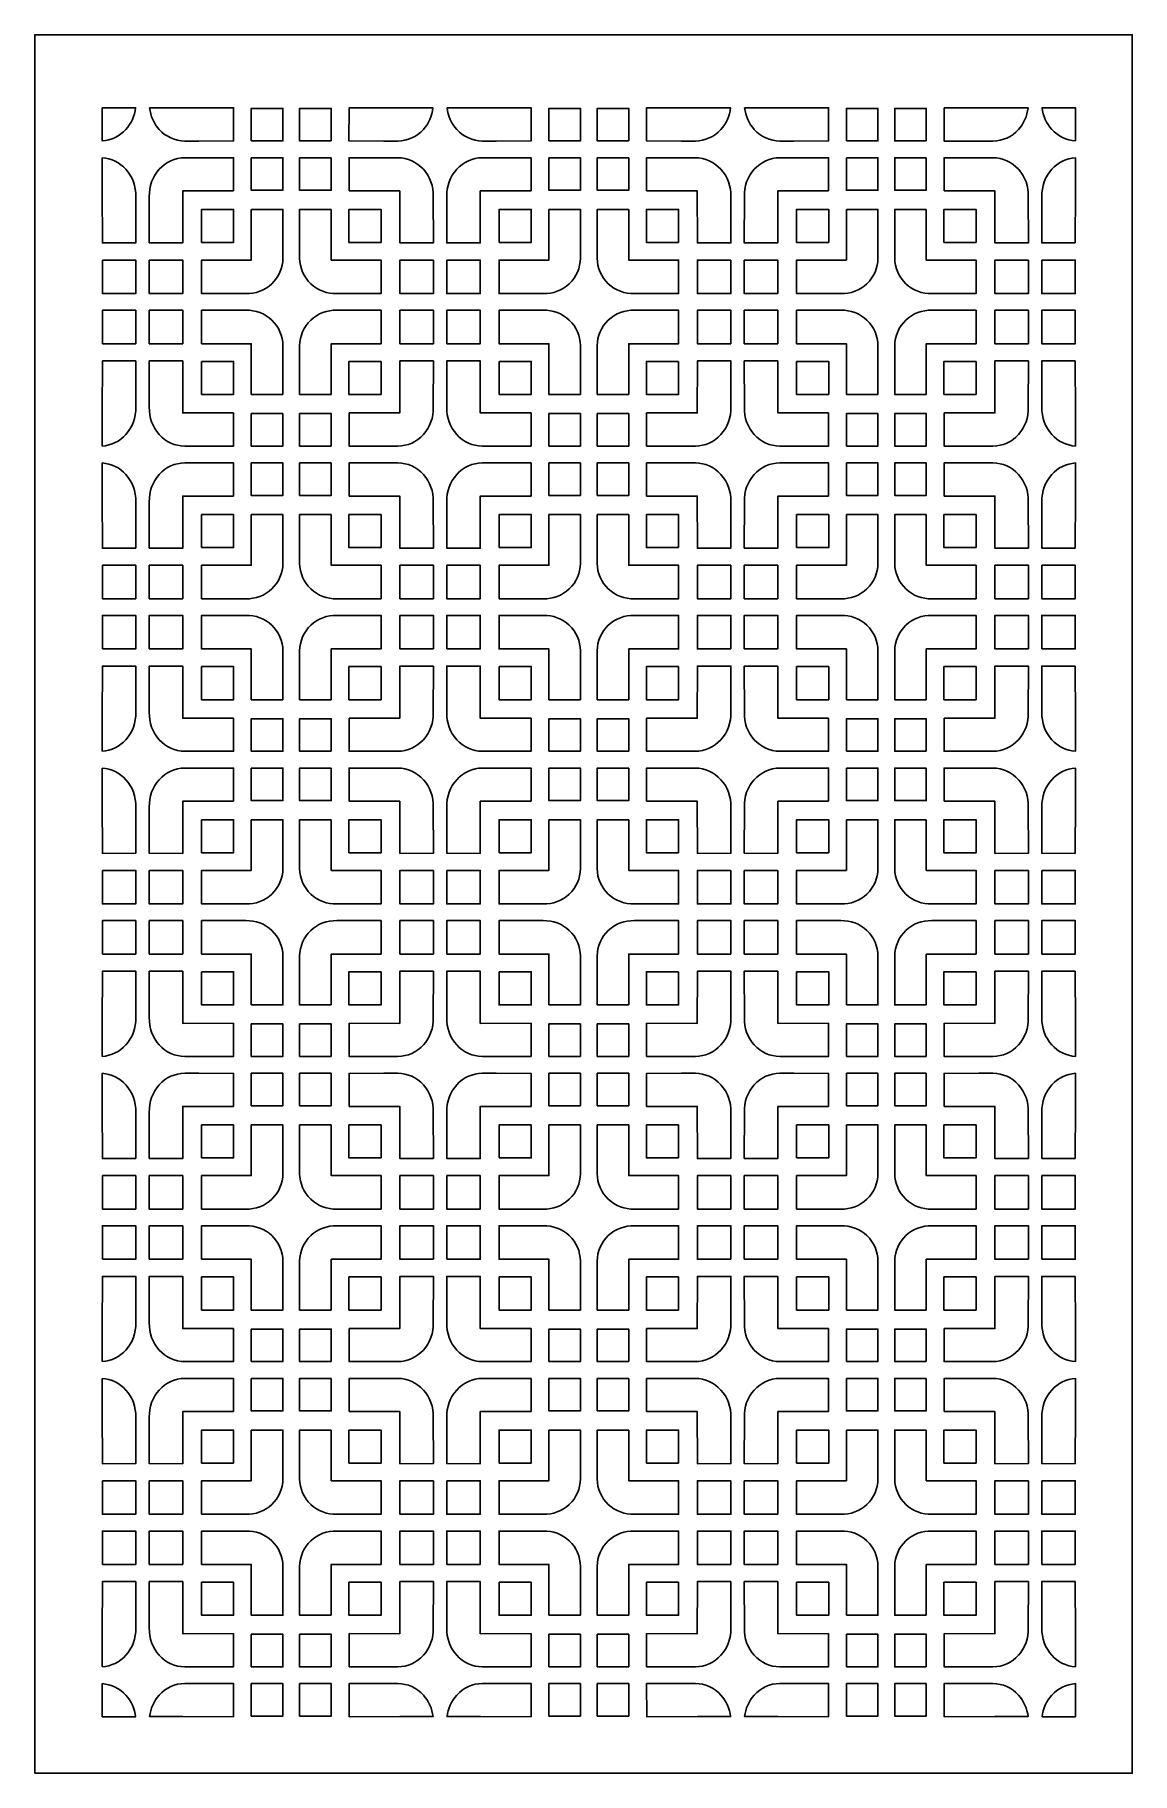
# Model space of a CAD drawing. Header units: millimetres. Extents: x -79 to 79, y -125 to 125.
import ezdxf

# ---------------------------------------------------------------- set-up
doc = ezdxf.new("R2010")
doc.units = ezdxf.units.MM
doc.header["$MEASUREMENT"] = 0
doc.layers.add('layer 1', color=7, linetype='Continuous')

msp = doc.modelspace()

# ---------------------------------------------------------------- linework, layer by layer
at = {"layer": 'layer 1', "color": 250}
msp.add_open_spline([(-78.9683, -125), (-78.9683, -125), (-78.9683, 124.9999), (-78.9683, 124.9999), (-78.9683, 124.9999), (-78.9683, 124.9999), (78.9683, 124.9999), (78.9683, 124.9999), (78.9683, 124.9999), (78.9683, 124.9999), (78.9683, -125), (78.9683, -125), (78.9683, -125), (78.9683, -125), (-78.9683, -125), (-78.9683, -125)], degree=3, knots=[0, 0, 0, 0, 0.2, 0.2, 0.2, 0.2, 0.4, 0.4, 0.4, 0.4, 0.6, 0.6, 0.6, 0.6, 1, 1, 1, 1], dxfattribs=at)
at = {"layer": 'layer 1', "color": 7}
for points, knots in [([(-69.2529, 114.4962), (-69.2529, 114.4962), (-64.4661, 114.4962), (-64.4661, 114.4962), (-64.4661, 114.4962), (-64.5948, 113.3406), (-65.078, 112.2523), (-65.8534, 111.4006), (-65.8534, 111.4006), (-66.7493, 110.4164), (-67.9648, 109.826), (-69.2529, 109.7411), (-69.2529, 109.7411), (-69.2529, 109.7411), (-69.2529, 114.4962), (-69.2529, 114.4962)], [0, 0, 0, 0, 0.2, 0.2, 0.2, 0.2, 0.4, 0.4, 0.4, 0.4, 0.6, 0.6, 0.6, 0.6, 1, 1, 1, 1]), ([(-57.6573, 114.4816), (-57.6573, 114.4816), (-50.3652, 114.4972), (-50.3652, 114.4972), (-50.3652, 114.4972), (-50.3652, 114.4972), (-50.3559, 109.7308), (-50.3559, 109.7308), (-50.3559, 109.7308), (-50.3559, 109.7308), (-55.3734, 109.7203), (-55.3734, 109.7203), (-55.3734, 109.7203), (-55.3734, 109.7203), (-57.3802, 109.716), (-57.3802, 109.716), (-57.3802, 109.716), (-58.7708, 109.7293), (-60.0972, 110.3316), (-61.0569, 111.3857), (-61.0569, 111.3857), (-61.8326, 112.2378), (-62.3154, 113.3257), (-62.4445, 114.4816), (-62.4445, 114.4816), (-62.4445, 114.4816), (-57.6573, 114.4816), (-57.6573, 114.4816)], [0, 0, 0, 0, 0.125, 0.125, 0.125, 0.125, 0.25, 0.25, 0.25, 0.25, 0.375, 0.375, 0.375, 0.375, 0.5, 0.5, 0.5, 0.5, 0.625, 0.625, 0.625, 0.625, 0.75, 0.75, 0.75, 0.75, 1, 1, 1, 1]), ([(-47.8032, 109.7304), (-47.8032, 109.7304), (-43.254, 109.7304), (-43.254, 109.7304), (-43.254, 109.7304), (-43.254, 109.7304), (-43.254, 114.4134), (-43.254, 114.4134), (-43.254, 114.4134), (-43.254, 114.4134), (-47.8032, 114.4134), (-47.8032, 114.4134), (-47.8032, 114.4134), (-47.8032, 114.4134), (-47.8032, 109.7304), (-47.8032, 109.7304)], [0, 0, 0, 0, 0.2, 0.2, 0.2, 0.2, 0.4, 0.4, 0.4, 0.4, 0.6, 0.6, 0.6, 0.6, 1, 1, 1, 1]), ([(-36.2967, 109.7304), (-36.2967, 109.7304), (-40.846, 109.7304), (-40.846, 109.7304), (-40.846, 109.7304), (-40.846, 109.7304), (-40.846, 114.4134), (-40.846, 114.4134), (-40.846, 114.4134), (-40.846, 114.4134), (-36.2967, 114.4134), (-36.2967, 114.4134), (-36.2967, 114.4134), (-36.2967, 114.4134), (-36.2967, 109.7304), (-36.2967, 109.7304)], [0, 0, 0, 0, 0.2, 0.2, 0.2, 0.2, 0.4, 0.4, 0.4, 0.4, 0.6, 0.6, 0.6, 0.6, 1, 1, 1, 1]), ([(-26.4457, 114.4762), (-26.4457, 114.4762), (-33.7378, 114.4916), (-33.7378, 114.4916), (-33.7378, 114.4916), (-33.7378, 114.4916), (-33.747, 109.7252), (-33.747, 109.7252), (-33.747, 109.7252), (-33.747, 109.7252), (-28.7296, 109.7144), (-28.7296, 109.7144), (-28.7296, 109.7144), (-28.7296, 109.7144), (-26.7223, 109.7104), (-26.7223, 109.7104), (-26.7223, 109.7104), (-25.3318, 109.7239), (-24.0057, 110.3262), (-23.0462, 111.3801), (-23.0462, 111.3801), (-22.2703, 112.2322), (-21.7875, 113.3203), (-21.6585, 114.4762), (-21.6585, 114.4762), (-21.6585, 114.4762), (-26.4457, 114.4762), (-26.4457, 114.4762)], [0, 0, 0, 0, 0.125, 0.125, 0.125, 0.125, 0.25, 0.25, 0.25, 0.25, 0.375, 0.375, 0.375, 0.375, 0.5, 0.5, 0.5, 0.5, 0.625, 0.625, 0.625, 0.625, 0.75, 0.75, 0.75, 0.75, 1, 1, 1, 1]), ([(-14.8371, 114.4799), (-14.8371, 114.4799), (-7.5449, 114.4954), (-7.5449, 114.4954), (-7.5449, 114.4954), (-7.5449, 114.4954), (-7.5357, 109.7293), (-7.5357, 109.7293), (-7.5357, 109.7293), (-7.5357, 109.7293), (-12.5531, 109.7185), (-12.5531, 109.7185), (-12.5531, 109.7185), (-12.5531, 109.7185), (-14.5599, 109.7144), (-14.5599, 109.7144), (-14.5599, 109.7144), (-15.9506, 109.7275), (-17.2766, 110.33), (-18.2366, 111.3843), (-18.2366, 111.3843), (-19.012, 112.236), (-19.4952, 113.3243), (-19.6238, 114.4799), (-19.6238, 114.4799), (-19.6238, 114.4799), (-14.8371, 114.4799), (-14.8371, 114.4799)], [0, 0, 0, 0, 0.125, 0.125, 0.125, 0.125, 0.25, 0.25, 0.25, 0.25, 0.375, 0.375, 0.375, 0.375, 0.5, 0.5, 0.5, 0.5, 0.625, 0.625, 0.625, 0.625, 0.75, 0.75, 0.75, 0.75, 1, 1, 1, 1]), ([(-4.9874, 109.7304), (-4.9874, 109.7304), (-0.4382, 109.7304), (-0.4382, 109.7304), (-0.4382, 109.7304), (-0.4382, 109.7304), (-0.4382, 114.4134), (-0.4382, 114.4134), (-0.4382, 114.4134), (-0.4382, 114.4134), (-4.9874, 114.4134), (-4.9874, 114.4134), (-4.9874, 114.4134), (-4.9874, 114.4134), (-4.9874, 109.7304), (-4.9874, 109.7304)], [0, 0, 0, 0, 0.2, 0.2, 0.2, 0.2, 0.4, 0.4, 0.4, 0.4, 0.6, 0.6, 0.6, 0.6, 1, 1, 1, 1]), ([(6.5194, 109.7304), (6.5194, 109.7304), (1.9702, 109.7304), (1.9702, 109.7304), (1.9702, 109.7304), (1.9702, 109.7304), (1.9702, 114.4134), (1.9702, 114.4134), (1.9702, 114.4134), (1.9702, 114.4134), (6.5194, 114.4134), (6.5194, 114.4134), (6.5194, 114.4134), (6.5194, 114.4134), (6.5194, 109.7304), (6.5194, 109.7304)], [0, 0, 0, 0, 0.2, 0.2, 0.2, 0.2, 0.4, 0.4, 0.4, 0.4, 0.6, 0.6, 0.6, 0.6, 1, 1, 1, 1]), ([(16.3715, 114.4783), (16.3715, 114.4783), (9.0794, 114.494), (9.0794, 114.494), (9.0794, 114.494), (9.0794, 114.494), (9.0702, 109.7275), (9.0702, 109.7275), (9.0702, 109.7275), (9.0702, 109.7275), (14.0877, 109.7171), (14.0877, 109.7171), (14.0877, 109.7171), (14.0877, 109.7171), (16.0949, 109.7126), (16.0949, 109.7126), (16.0949, 109.7126), (17.4855, 109.7259), (18.8115, 110.3281), (19.7712, 111.3824), (19.7712, 111.3824), (20.5469, 112.2346), (21.0302, 113.3226), (21.1589, 114.4783), (21.1589, 114.4783), (21.1589, 114.4783), (16.3715, 114.4783), (16.3715, 114.4783)], [0, 0, 0, 0, 0.125, 0.125, 0.125, 0.125, 0.25, 0.25, 0.25, 0.25, 0.375, 0.375, 0.375, 0.375, 0.5, 0.5, 0.5, 0.5, 0.625, 0.625, 0.625, 0.625, 0.75, 0.75, 0.75, 0.75, 1, 1, 1, 1]), ([(27.9781, 114.4783), (27.9781, 114.4783), (35.2702, 114.494), (35.2702, 114.494), (35.2702, 114.494), (35.2702, 114.494), (35.2795, 109.7275), (35.2795, 109.7275), (35.2795, 109.7275), (35.2795, 109.7275), (30.2619, 109.7171), (30.2619, 109.7171), (30.2619, 109.7171), (30.2619, 109.7171), (28.2551, 109.7126), (28.2551, 109.7126), (28.2551, 109.7126), (26.8646, 109.7259), (25.5381, 110.3281), (24.5785, 111.3824), (24.5785, 111.3824), (23.8028, 112.2346), (23.3199, 113.3226), (23.1908, 114.4783), (23.1908, 114.4783), (23.1908, 114.4783), (27.9781, 114.4783), (27.9781, 114.4783)], [0, 0, 0, 0, 0.125, 0.125, 0.125, 0.125, 0.25, 0.25, 0.25, 0.25, 0.375, 0.375, 0.375, 0.375, 0.5, 0.5, 0.5, 0.5, 0.625, 0.625, 0.625, 0.625, 0.75, 0.75, 0.75, 0.75, 1, 1, 1, 1]), ([(37.8284, 109.7304), (37.8284, 109.7304), (42.3776, 109.7304), (42.3776, 109.7304), (42.3776, 109.7304), (42.3776, 109.7304), (42.3776, 114.4134), (42.3776, 114.4134), (42.3776, 114.4134), (42.3776, 114.4134), (37.8284, 114.4134), (37.8284, 114.4134), (37.8284, 114.4134), (37.8284, 114.4134), (37.8284, 109.7304), (37.8284, 109.7304)], [0, 0, 0, 0, 0.2, 0.2, 0.2, 0.2, 0.4, 0.4, 0.4, 0.4, 0.6, 0.6, 0.6, 0.6, 1, 1, 1, 1]), ([(49.3352, 109.7304), (49.3352, 109.7304), (44.786, 109.7304), (44.786, 109.7304), (44.786, 109.7304), (44.786, 109.7304), (44.786, 114.4134), (44.786, 114.4134), (44.786, 114.4134), (44.786, 114.4134), (49.3352, 114.4134), (49.3352, 114.4134), (49.3352, 114.4134), (49.3352, 114.4134), (49.3352, 109.7304), (49.3352, 109.7304)], [0, 0, 0, 0, 0.2, 0.2, 0.2, 0.2, 0.4, 0.4, 0.4, 0.4, 0.6, 0.6, 0.6, 0.6, 1, 1, 1, 1]), ([(59.1944, 114.4731), (59.1944, 114.4731), (51.9023, 114.4886), (51.9023, 114.4886), (51.9023, 114.4886), (51.9023, 114.4886), (51.8931, 109.7227), (51.8931, 109.7227), (51.8931, 109.7227), (51.8931, 109.7227), (56.9107, 109.7119), (56.9107, 109.7119), (56.9107, 109.7119), (56.9107, 109.7119), (58.9176, 109.7074), (58.9176, 109.7074), (58.9176, 109.7074), (60.3081, 109.7207), (61.6343, 110.3234), (62.5941, 111.3775), (62.5941, 111.3775), (63.3696, 112.2293), (63.8528, 113.3178), (63.9817, 114.4731), (63.9817, 114.4731), (63.9817, 114.4731), (59.1944, 114.4731), (59.1944, 114.4731)], [0, 0, 0, 0, 0.125, 0.125, 0.125, 0.125, 0.25, 0.25, 0.25, 0.25, 0.375, 0.375, 0.375, 0.375, 0.5, 0.5, 0.5, 0.5, 0.625, 0.625, 0.625, 0.625, 0.75, 0.75, 0.75, 0.75, 1, 1, 1, 1]), ([(70.7848, 109.7411), (69.4964, 109.826), (68.2811, 110.4164), (67.3852, 111.4006), (67.3852, 111.4006), (66.6096, 112.2523), (66.1265, 113.3406), (65.9977, 114.4962), (65.9977, 114.4962), (65.9977, 114.4962), (70.7848, 114.4962), (70.7848, 114.4962), (70.7848, 114.4962), (70.7848, 114.4962), (70.7848, 109.7411), (70.7848, 109.7411)], [0, 0, 0, 0, 0.2, 0.2, 0.2, 0.2, 0.4, 0.4, 0.4, 0.4, 0.6, 0.6, 0.6, 0.6, 1, 1, 1, 1]), ([(-69.2529, 107.3115), (-67.9648, 107.2266), (-66.7493, 106.6362), (-65.8534, 105.6522), (-65.8534, 105.6522), (-64.8937, 104.598), (-64.3821, 103.1815), (-64.4347, 101.7255), (-64.4347, 101.7255), (-64.4347, 101.7255), (-64.4217, 95.0668), (-64.4217, 95.0668), (-64.4217, 95.0668), (-64.4217, 95.0668), (-69.2386, 95.0564), (-69.2386, 95.0564), (-69.2386, 95.0564), (-69.2386, 95.0564), (-69.2529, 102.5563), (-69.2529, 102.5563), (-69.2529, 102.5563), (-69.2529, 102.5563), (-69.2529, 107.3115), (-69.2529, 107.3115)], [0, 0, 0, 0, 0.14285714, 0.14285714, 0.14285714, 0.14285714, 0.28571429, 0.28571429, 0.28571429, 0.28571429, 0.42857143, 0.42857143, 0.42857143, 0.42857143, 0.57142857, 0.57142857, 0.57142857, 0.57142857, 0.71428571, 0.71428571, 0.71428571, 0.71428571, 1, 1, 1, 1]), ([(-50.3706, 102.5411), (-50.3706, 102.5411), (-50.3614, 107.3072), (-50.3614, 107.3072), (-50.3614, 107.3072), (-50.3614, 107.3072), (-55.379, 107.3178), (-55.379, 107.3178), (-55.379, 107.3178), (-55.379, 107.3178), (-57.3859, 107.322), (-57.3859, 107.322), (-57.3859, 107.322), (-58.7763, 107.3086), (-60.1027, 106.7065), (-61.0624, 105.6522), (-61.0624, 105.6522), (-62.0221, 104.598), (-62.5343, 103.1815), (-62.4811, 101.7255), (-62.4811, 101.7255), (-62.4811, 101.7255), (-62.4942, 95.0668), (-62.4942, 95.0668), (-62.4942, 95.0668), (-62.4942, 95.0668), (-57.6773, 95.0564), (-57.6773, 95.0564), (-57.6773, 95.0564), (-57.6773, 95.0564), (-57.6628, 102.5563), (-57.6628, 102.5563), (-57.6628, 102.5563), (-57.6628, 102.5563), (-50.3706, 102.5411), (-50.3706, 102.5411)], [0, 0, 0, 0, 0.1, 0.1, 0.1, 0.1, 0.2, 0.2, 0.2, 0.2, 0.3, 0.3, 0.3, 0.3, 0.4, 0.4, 0.4, 0.4, 0.5, 0.5, 0.5, 0.5, 0.6, 0.6, 0.6, 0.6, 0.7, 0.7, 0.7, 0.7, 0.8, 0.8, 0.8, 0.8, 1, 1, 1, 1]), ([(-47.8032, 107.322), (-47.8032, 107.322), (-43.254, 107.322), (-43.254, 107.322), (-43.254, 107.322), (-43.254, 107.322), (-43.254, 102.6389), (-43.254, 102.6389), (-43.254, 102.6389), (-43.254, 102.6389), (-47.8032, 102.6389), (-47.8032, 102.6389), (-47.8032, 102.6389), (-47.8032, 102.6389), (-47.8032, 107.322), (-47.8032, 107.322)], [0, 0, 0, 0, 0.2, 0.2, 0.2, 0.2, 0.4, 0.4, 0.4, 0.4, 0.6, 0.6, 0.6, 0.6, 1, 1, 1, 1]), ([(-36.2967, 107.322), (-36.2967, 107.322), (-40.846, 107.322), (-40.846, 107.322), (-40.846, 107.322), (-40.846, 107.322), (-40.846, 102.6389), (-40.846, 102.6389), (-40.846, 102.6389), (-40.846, 102.6389), (-36.2967, 102.6389), (-36.2967, 102.6389), (-36.2967, 102.6389), (-36.2967, 102.6389), (-36.2967, 107.322), (-36.2967, 107.322)], [0, 0, 0, 0, 0.2, 0.2, 0.2, 0.2, 0.4, 0.4, 0.4, 0.4, 0.6, 0.6, 0.6, 0.6, 1, 1, 1, 1]), ([(-33.7293, 102.5411), (-33.7293, 102.5411), (-33.7386, 107.3072), (-33.7386, 107.3072), (-33.7386, 107.3072), (-33.7386, 107.3072), (-28.7211, 107.3178), (-28.7211, 107.3178), (-28.7211, 107.3178), (-28.7211, 107.3178), (-26.7141, 107.322), (-26.7141, 107.322), (-26.7141, 107.322), (-25.3237, 107.3086), (-23.9977, 106.7065), (-23.0375, 105.6522), (-23.0375, 105.6522), (-22.0779, 104.598), (-21.5661, 103.1815), (-21.6188, 101.7255), (-21.6188, 101.7255), (-21.6188, 101.7255), (-21.6058, 95.0668), (-21.6058, 95.0668), (-21.6058, 95.0668), (-21.6058, 95.0668), (-26.4228, 95.0564), (-26.4228, 95.0564), (-26.4228, 95.0564), (-26.4228, 95.0564), (-26.4372, 102.5563), (-26.4372, 102.5563), (-26.4372, 102.5563), (-26.4372, 102.5563), (-33.7293, 102.5411), (-33.7293, 102.5411)], [0, 0, 0, 0, 0.1, 0.1, 0.1, 0.1, 0.2, 0.2, 0.2, 0.2, 0.3, 0.3, 0.3, 0.3, 0.4, 0.4, 0.4, 0.4, 0.5, 0.5, 0.5, 0.5, 0.6, 0.6, 0.6, 0.6, 0.7, 0.7, 0.7, 0.7, 0.8, 0.8, 0.8, 0.8, 1, 1, 1, 1]), ([(-7.5549, 102.5411), (-7.5549, 102.5411), (-7.5457, 107.3072), (-7.5457, 107.3072), (-7.5457, 107.3072), (-7.5457, 107.3072), (-12.5631, 107.3178), (-12.5631, 107.3178), (-12.5631, 107.3178), (-12.5631, 107.3178), (-14.57, 107.322), (-14.57, 107.322), (-14.57, 107.322), (-15.9606, 107.3086), (-17.2866, 106.7065), (-18.2467, 105.6522), (-18.2467, 105.6522), (-19.2063, 104.598), (-19.718, 103.1815), (-19.6654, 101.7255), (-19.6654, 101.7255), (-19.6654, 101.7255), (-19.6783, 95.0668), (-19.6783, 95.0668), (-19.6783, 95.0668), (-19.6783, 95.0668), (-14.8614, 95.0564), (-14.8614, 95.0564), (-14.8614, 95.0564), (-14.8614, 95.0564), (-14.847, 102.5563), (-14.847, 102.5563), (-14.847, 102.5563), (-14.847, 102.5563), (-7.5549, 102.5411), (-7.5549, 102.5411)], [0, 0, 0, 0, 0.1, 0.1, 0.1, 0.1, 0.2, 0.2, 0.2, 0.2, 0.3, 0.3, 0.3, 0.3, 0.4, 0.4, 0.4, 0.4, 0.5, 0.5, 0.5, 0.5, 0.6, 0.6, 0.6, 0.6, 0.7, 0.7, 0.7, 0.7, 0.8, 0.8, 0.8, 0.8, 1, 1, 1, 1]), ([(-4.9874, 107.322), (-4.9874, 107.322), (-0.4382, 107.322), (-0.4382, 107.322), (-0.4382, 107.322), (-0.4382, 107.322), (-0.4382, 102.6389), (-0.4382, 102.6389), (-0.4382, 102.6389), (-0.4382, 102.6389), (-4.9874, 102.6389), (-4.9874, 102.6389), (-4.9874, 102.6389), (-4.9874, 102.6389), (-4.9874, 107.322), (-4.9874, 107.322)], [0, 0, 0, 0, 0.2, 0.2, 0.2, 0.2, 0.4, 0.4, 0.4, 0.4, 0.6, 0.6, 0.6, 0.6, 1, 1, 1, 1]), ([(6.5194, 107.322), (6.5194, 107.322), (1.9702, 107.322), (1.9702, 107.322), (1.9702, 107.322), (1.9702, 107.322), (1.9702, 102.6389), (1.9702, 102.6389), (1.9702, 102.6389), (1.9702, 102.6389), (6.5194, 102.6389), (6.5194, 102.6389), (6.5194, 102.6389), (6.5194, 102.6389), (6.5194, 107.322), (6.5194, 107.322)], [0, 0, 0, 0, 0.2, 0.2, 0.2, 0.2, 0.4, 0.4, 0.4, 0.4, 0.6, 0.6, 0.6, 0.6, 1, 1, 1, 1]), ([(9.0865, 102.5411), (9.0865, 102.5411), (9.0772, 107.3072), (9.0772, 107.3072), (9.0772, 107.3072), (9.0772, 107.3072), (14.0948, 107.3178), (14.0948, 107.3178), (14.0948, 107.3178), (14.0948, 107.3178), (16.1016, 107.322), (16.1016, 107.322), (16.1016, 107.322), (17.4922, 107.3086), (18.8186, 106.7065), (19.7783, 105.6522), (19.7783, 105.6522), (20.738, 104.598), (21.25, 103.1815), (21.197, 101.7255), (21.197, 101.7255), (21.197, 101.7255), (21.21, 95.0668), (21.21, 95.0668), (21.21, 95.0668), (21.21, 95.0668), (16.3931, 95.0564), (16.3931, 95.0564), (16.3931, 95.0564), (16.3931, 95.0564), (16.3786, 102.5563), (16.3786, 102.5563), (16.3786, 102.5563), (16.3786, 102.5563), (9.0865, 102.5411), (9.0865, 102.5411)], [0, 0, 0, 0, 0.1, 0.1, 0.1, 0.1, 0.2, 0.2, 0.2, 0.2, 0.3, 0.3, 0.3, 0.3, 0.4, 0.4, 0.4, 0.4, 0.5, 0.5, 0.5, 0.5, 0.6, 0.6, 0.6, 0.6, 0.7, 0.7, 0.7, 0.7, 0.8, 0.8, 0.8, 0.8, 1, 1, 1, 1]), ([(35.2609, 102.5411), (35.2609, 102.5411), (35.2702, 107.3072), (35.2702, 107.3072), (35.2702, 107.3072), (35.2702, 107.3072), (30.2526, 107.3178), (30.2526, 107.3178), (30.2526, 107.3178), (30.2526, 107.3178), (28.2458, 107.322), (28.2458, 107.322), (28.2458, 107.322), (26.8554, 107.3086), (25.5292, 106.7065), (24.5692, 105.6522), (24.5692, 105.6522), (23.6095, 104.598), (23.0978, 103.1815), (23.1504, 101.7255), (23.1504, 101.7255), (23.1504, 101.7255), (23.1378, 95.0668), (23.1378, 95.0668), (23.1378, 95.0668), (23.1378, 95.0668), (27.9543, 95.0564), (27.9543, 95.0564), (27.9543, 95.0564), (27.9543, 95.0564), (27.9688, 102.5563), (27.9688, 102.5563), (27.9688, 102.5563), (27.9688, 102.5563), (35.2609, 102.5411), (35.2609, 102.5411)], [0, 0, 0, 0, 0.1, 0.1, 0.1, 0.1, 0.2, 0.2, 0.2, 0.2, 0.3, 0.3, 0.3, 0.3, 0.4, 0.4, 0.4, 0.4, 0.5, 0.5, 0.5, 0.5, 0.6, 0.6, 0.6, 0.6, 0.7, 0.7, 0.7, 0.7, 0.8, 0.8, 0.8, 0.8, 1, 1, 1, 1]), ([(37.8284, 107.322), (37.8284, 107.322), (42.3776, 107.322), (42.3776, 107.322), (42.3776, 107.322), (42.3776, 107.322), (42.3776, 102.6389), (42.3776, 102.6389), (42.3776, 102.6389), (42.3776, 102.6389), (37.8284, 102.6389), (37.8284, 102.6389), (37.8284, 102.6389), (37.8284, 102.6389), (37.8284, 107.322), (37.8284, 107.322)], [0, 0, 0, 0, 0.2, 0.2, 0.2, 0.2, 0.4, 0.4, 0.4, 0.4, 0.6, 0.6, 0.6, 0.6, 1, 1, 1, 1]), ([(49.3352, 107.322), (49.3352, 107.322), (44.786, 107.322), (44.786, 107.322), (44.786, 107.322), (44.786, 107.322), (44.786, 102.6389), (44.786, 102.6389), (44.786, 102.6389), (44.786, 102.6389), (49.3352, 102.6389), (49.3352, 102.6389), (49.3352, 102.6389), (49.3352, 102.6389), (49.3352, 107.322), (49.3352, 107.322)], [0, 0, 0, 0, 0.2, 0.2, 0.2, 0.2, 0.4, 0.4, 0.4, 0.4, 0.6, 0.6, 0.6, 0.6, 1, 1, 1, 1]), ([(51.9024, 102.5411), (51.9024, 102.5411), (51.8932, 107.3072), (51.8932, 107.3072), (51.8932, 107.3072), (51.8932, 107.3072), (56.9107, 107.3178), (56.9107, 107.3178), (56.9107, 107.3178), (56.9107, 107.3178), (58.9178, 107.322), (58.9178, 107.322), (58.9178, 107.322), (60.3081, 107.3086), (61.6343, 106.7065), (62.5941, 105.6522), (62.5941, 105.6522), (63.554, 104.598), (64.0658, 103.1815), (64.0129, 101.7255), (64.0129, 101.7255), (64.0129, 101.7255), (64.0259, 95.0668), (64.0259, 95.0668), (64.0259, 95.0668), (64.0259, 95.0668), (59.2092, 95.0564), (59.2092, 95.0564), (59.2092, 95.0564), (59.2092, 95.0564), (59.1944, 102.5563), (59.1944, 102.5563), (59.1944, 102.5563), (59.1944, 102.5563), (51.9024, 102.5411), (51.9024, 102.5411)], [0, 0, 0, 0, 0.1, 0.1, 0.1, 0.1, 0.2, 0.2, 0.2, 0.2, 0.3, 0.3, 0.3, 0.3, 0.4, 0.4, 0.4, 0.4, 0.5, 0.5, 0.5, 0.5, 0.6, 0.6, 0.6, 0.6, 0.7, 0.7, 0.7, 0.7, 0.8, 0.8, 0.8, 0.8, 1, 1, 1, 1]), ([(70.7704, 95.0564), (70.7704, 95.0564), (65.9535, 95.0668), (65.9535, 95.0668), (65.9535, 95.0668), (65.9535, 95.0668), (65.9663, 101.7255), (65.9663, 101.7255), (65.9663, 101.7255), (65.9137, 103.1815), (66.4254, 104.598), (67.3852, 105.6522), (67.3852, 105.6522), (68.2811, 106.6362), (69.4964, 107.2266), (70.7848, 107.3115), (70.7848, 107.3115), (70.7848, 107.3115), (70.7848, 102.5563), (70.7848, 102.5563), (70.7848, 102.5563), (70.7848, 102.5563), (70.7704, 95.0564), (70.7704, 95.0564)], [0, 0, 0, 0, 0.14285714, 0.14285714, 0.14285714, 0.14285714, 0.28571429, 0.28571429, 0.28571429, 0.28571429, 0.42857143, 0.42857143, 0.42857143, 0.42857143, 0.57142857, 0.57142857, 0.57142857, 0.57142857, 0.71428571, 0.71428571, 0.71428571, 0.71428571, 1, 1, 1, 1]), ([(-54.9618, 95.1463), (-54.9618, 95.1463), (-54.9618, 99.8963), (-54.9618, 99.8963), (-54.9618, 99.8963), (-54.9618, 99.8963), (-50.3456, 99.8963), (-50.3456, 99.8963), (-50.3456, 99.8963), (-50.3456, 99.8963), (-50.3456, 95.1463), (-50.3456, 95.1463), (-50.3456, 95.1463), (-50.3456, 95.1463), (-54.9618, 95.1463), (-54.9618, 95.1463)], [0, 0, 0, 0, 0.2, 0.2, 0.2, 0.2, 0.4, 0.4, 0.4, 0.4, 0.6, 0.6, 0.6, 0.6, 1, 1, 1, 1]), ([(-47.8032, 99.8963), (-47.8032, 99.8963), (-43.254, 99.8963), (-43.254, 99.8963), (-43.254, 99.8963), (-43.254, 99.8963), (-43.254, 92.8716), (-43.254, 92.8716), (-43.254, 92.8716), (-43.27, 91.4811), (-43.8474, 90.1562), (-44.8556, 89.1983), (-44.8556, 89.1983), (-45.8639, 88.2408), (-47.2166, 87.7319), (-48.6064, 87.7874), (-48.6064, 87.7874), (-48.6064, 87.7874), (-54.9618, 87.7874), (-54.9618, 87.7874), (-54.9618, 87.7874), (-54.9618, 87.7874), (-54.9618, 92.6043), (-54.9618, 92.6043), (-54.9618, 92.6043), (-54.9618, 92.6043), (-47.8032, 92.6043), (-47.8032, 92.6043), (-47.8032, 92.6043), (-47.8032, 92.6043), (-47.8032, 99.8963), (-47.8032, 99.8963)], [0, 0, 0, 0, 0.11111111, 0.11111111, 0.11111111, 0.11111111, 0.22222222, 0.22222222, 0.22222222, 0.22222222, 0.33333333, 0.33333333, 0.33333333, 0.33333333, 0.44444444, 0.44444444, 0.44444444, 0.44444444, 0.55555556, 0.55555556, 0.55555556, 0.55555556, 0.66666667, 0.66666667, 0.66666667, 0.66666667, 0.77777778, 0.77777778, 0.77777778, 0.77777778, 1, 1, 1, 1]), ([(-36.2967, 99.8963), (-36.2967, 99.8963), (-40.846, 99.8963), (-40.846, 99.8963), (-40.846, 99.8963), (-40.846, 99.8963), (-40.846, 92.8716), (-40.846, 92.8716), (-40.846, 92.8716), (-40.8304, 91.4811), (-40.2527, 90.1562), (-39.2445, 89.1983), (-39.2445, 89.1983), (-38.2361, 88.2408), (-36.8834, 87.7319), (-35.4941, 87.7874), (-35.4941, 87.7874), (-35.4941, 87.7874), (-29.1382, 87.7874), (-29.1382, 87.7874), (-29.1382, 87.7874), (-29.1382, 87.7874), (-29.1382, 92.6043), (-29.1382, 92.6043), (-29.1382, 92.6043), (-29.1382, 92.6043), (-36.2967, 92.6043), (-36.2967, 92.6043), (-36.2967, 92.6043), (-36.2967, 92.6043), (-36.2967, 99.8963), (-36.2967, 99.8963)], [0, 0, 0, 0, 0.11111111, 0.11111111, 0.11111111, 0.11111111, 0.22222222, 0.22222222, 0.22222222, 0.22222222, 0.33333333, 0.33333333, 0.33333333, 0.33333333, 0.44444444, 0.44444444, 0.44444444, 0.44444444, 0.55555556, 0.55555556, 0.55555556, 0.55555556, 0.66666667, 0.66666667, 0.66666667, 0.66666667, 0.77777778, 0.77777778, 0.77777778, 0.77777778, 1, 1, 1, 1]), ([(-29.1382, 95.1463), (-29.1382, 95.1463), (-29.1382, 99.8963), (-29.1382, 99.8963), (-29.1382, 99.8963), (-29.1382, 99.8963), (-33.7545, 99.8963), (-33.7545, 99.8963), (-33.7545, 99.8963), (-33.7545, 99.8963), (-33.7545, 95.1463), (-33.7545, 95.1463), (-33.7545, 95.1463), (-33.7545, 95.1463), (-29.1382, 95.1463), (-29.1382, 95.1463)], [0, 0, 0, 0, 0.2, 0.2, 0.2, 0.2, 0.4, 0.4, 0.4, 0.4, 0.6, 0.6, 0.6, 0.6, 1, 1, 1, 1]), ([(-12.1461, 95.1463), (-12.1461, 95.1463), (-12.1461, 99.8963), (-12.1461, 99.8963), (-12.1461, 99.8963), (-12.1461, 99.8963), (-7.5296, 99.8963), (-7.5296, 99.8963), (-7.5296, 99.8963), (-7.5296, 99.8963), (-7.5296, 95.1463), (-7.5296, 95.1463), (-7.5296, 95.1463), (-7.5296, 95.1463), (-12.1461, 95.1463), (-12.1461, 95.1463)], [0, 0, 0, 0, 0.2, 0.2, 0.2, 0.2, 0.4, 0.4, 0.4, 0.4, 0.6, 0.6, 0.6, 0.6, 1, 1, 1, 1]), ([(-4.9874, 99.8963), (-4.9874, 99.8963), (-0.4382, 99.8963), (-0.4382, 99.8963), (-0.4382, 99.8963), (-0.4382, 99.8963), (-0.4382, 92.8716), (-0.4382, 92.8716), (-0.4382, 92.8716), (-0.4542, 91.4811), (-1.0314, 90.1562), (-2.0398, 89.1983), (-2.0398, 89.1983), (-3.048, 88.2408), (-4.4008, 87.7319), (-5.7902, 87.7874), (-5.7902, 87.7874), (-5.7902, 87.7874), (-12.1461, 87.7874), (-12.1461, 87.7874), (-12.1461, 87.7874), (-12.1461, 87.7874), (-12.1461, 92.6043), (-12.1461, 92.6043), (-12.1461, 92.6043), (-12.1461, 92.6043), (-4.9874, 92.6043), (-4.9874, 92.6043), (-4.9874, 92.6043), (-4.9874, 92.6043), (-4.9874, 99.8963), (-4.9874, 99.8963)], [0, 0, 0, 0, 0.11111111, 0.11111111, 0.11111111, 0.11111111, 0.22222222, 0.22222222, 0.22222222, 0.22222222, 0.33333333, 0.33333333, 0.33333333, 0.33333333, 0.44444444, 0.44444444, 0.44444444, 0.44444444, 0.55555556, 0.55555556, 0.55555556, 0.55555556, 0.66666667, 0.66666667, 0.66666667, 0.66666667, 0.77777778, 0.77777778, 0.77777778, 0.77777778, 1, 1, 1, 1]), ([(6.5194, 99.8963), (6.5194, 99.8963), (1.9702, 99.8963), (1.9702, 99.8963), (1.9702, 99.8963), (1.9702, 99.8963), (1.9702, 92.8716), (1.9702, 92.8716), (1.9702, 92.8716), (1.9858, 91.4811), (2.5634, 90.1562), (3.5714, 89.1983), (3.5714, 89.1983), (4.5796, 88.2408), (5.9323, 87.7319), (7.3222, 87.7874), (7.3222, 87.7874), (7.3222, 87.7874), (13.6777, 87.7874), (13.6777, 87.7874), (13.6777, 87.7874), (13.6777, 87.7874), (13.6777, 92.6043), (13.6777, 92.6043), (13.6777, 92.6043), (13.6777, 92.6043), (6.5194, 92.6043), (6.5194, 92.6043), (6.5194, 92.6043), (6.5194, 92.6043), (6.5194, 99.8963), (6.5194, 99.8963)], [0, 0, 0, 0, 0.11111111, 0.11111111, 0.11111111, 0.11111111, 0.22222222, 0.22222222, 0.22222222, 0.22222222, 0.33333333, 0.33333333, 0.33333333, 0.33333333, 0.44444444, 0.44444444, 0.44444444, 0.44444444, 0.55555556, 0.55555556, 0.55555556, 0.55555556, 0.66666667, 0.66666667, 0.66666667, 0.66666667, 0.77777778, 0.77777778, 0.77777778, 0.77777778, 1, 1, 1, 1]), ([(13.6777, 95.1463), (13.6777, 95.1463), (13.6777, 99.8963), (13.6777, 99.8963), (13.6777, 99.8963), (13.6777, 99.8963), (9.0613, 99.8963), (9.0613, 99.8963), (9.0613, 99.8963), (9.0613, 99.8963), (9.0613, 95.1463), (9.0613, 95.1463), (9.0613, 95.1463), (9.0613, 95.1463), (13.6777, 95.1463), (13.6777, 95.1463)], [0, 0, 0, 0, 0.2, 0.2, 0.2, 0.2, 0.4, 0.4, 0.4, 0.4, 0.6, 0.6, 0.6, 0.6, 1, 1, 1, 1]), ([(30.6702, 95.1463), (30.6702, 95.1463), (30.6702, 99.8963), (30.6702, 99.8963), (30.6702, 99.8963), (30.6702, 99.8963), (35.2861, 99.8963), (35.2861, 99.8963), (35.2861, 99.8963), (35.2861, 99.8963), (35.2861, 95.1463), (35.2861, 95.1463), (35.2861, 95.1463), (35.2861, 95.1463), (30.6702, 95.1463), (30.6702, 95.1463)], [0, 0, 0, 0, 0.2, 0.2, 0.2, 0.2, 0.4, 0.4, 0.4, 0.4, 0.6, 0.6, 0.6, 0.6, 1, 1, 1, 1]), ([(37.8284, 99.8963), (37.8284, 99.8963), (42.3776, 99.8963), (42.3776, 99.8963), (42.3776, 99.8963), (42.3776, 99.8963), (42.3776, 92.8716), (42.3776, 92.8716), (42.3776, 92.8716), (42.362, 91.4811), (41.7843, 90.1562), (40.776, 89.1983), (40.776, 89.1983), (39.7678, 88.2408), (38.415, 87.7319), (37.0257, 87.7874), (37.0257, 87.7874), (37.0257, 87.7874), (30.6702, 87.7874), (30.6702, 87.7874), (30.6702, 87.7874), (30.6702, 87.7874), (30.6702, 92.6043), (30.6702, 92.6043), (30.6702, 92.6043), (30.6702, 92.6043), (37.8284, 92.6043), (37.8284, 92.6043), (37.8284, 92.6043), (37.8284, 92.6043), (37.8284, 99.8963), (37.8284, 99.8963)], [0, 0, 0, 0, 0.11111111, 0.11111111, 0.11111111, 0.11111111, 0.22222222, 0.22222222, 0.22222222, 0.22222222, 0.33333333, 0.33333333, 0.33333333, 0.33333333, 0.44444444, 0.44444444, 0.44444444, 0.44444444, 0.55555556, 0.55555556, 0.55555556, 0.55555556, 0.66666667, 0.66666667, 0.66666667, 0.66666667, 0.77777778, 0.77777778, 0.77777778, 0.77777778, 1, 1, 1, 1]), ([(49.3352, 99.8963), (49.3352, 99.8963), (44.786, 99.8963), (44.786, 99.8963), (44.786, 99.8963), (44.786, 99.8963), (44.786, 92.8716), (44.786, 92.8716), (44.786, 92.8716), (44.8016, 91.4811), (45.3792, 90.1562), (46.3874, 89.1983), (46.3874, 89.1983), (47.3957, 88.2408), (48.7484, 87.7319), (50.138, 87.7874), (50.138, 87.7874), (50.138, 87.7874), (56.4934, 87.7874), (56.4934, 87.7874), (56.4934, 87.7874), (56.4934, 87.7874), (56.4934, 92.6043), (56.4934, 92.6043), (56.4934, 92.6043), (56.4934, 92.6043), (49.3352, 92.6043), (49.3352, 92.6043), (49.3352, 92.6043), (49.3352, 92.6043), (49.3352, 99.8963), (49.3352, 99.8963)], [0, 0, 0, 0, 0.11111111, 0.11111111, 0.11111111, 0.11111111, 0.22222222, 0.22222222, 0.22222222, 0.22222222, 0.33333333, 0.33333333, 0.33333333, 0.33333333, 0.44444444, 0.44444444, 0.44444444, 0.44444444, 0.55555556, 0.55555556, 0.55555556, 0.55555556, 0.66666667, 0.66666667, 0.66666667, 0.66666667, 0.77777778, 0.77777778, 0.77777778, 0.77777778, 1, 1, 1, 1]), ([(56.4934, 95.1463), (56.4934, 95.1463), (56.4934, 99.8963), (56.4934, 99.8963), (56.4934, 99.8963), (56.4934, 99.8963), (51.8773, 99.8963), (51.8773, 99.8963), (51.8773, 99.8963), (51.8773, 99.8963), (51.8773, 95.1463), (51.8773, 95.1463), (51.8773, 95.1463), (51.8773, 95.1463), (56.4934, 95.1463), (56.4934, 95.1463)], [0, 0, 0, 0, 0.2, 0.2, 0.2, 0.2, 0.4, 0.4, 0.4, 0.4, 0.6, 0.6, 0.6, 0.6, 1, 1, 1, 1]), ([(-69.2386, 92.6043), (-69.2386, 92.6043), (-64.4217, 92.6043), (-64.4217, 92.6043), (-64.4217, 92.6043), (-64.4217, 92.6043), (-64.4217, 87.7874), (-64.4217, 87.7874), (-64.4217, 87.7874), (-64.4217, 87.7874), (-69.2386, 87.7874), (-69.2386, 87.7874), (-69.2386, 87.7874), (-69.2386, 87.7874), (-69.2386, 92.6043), (-69.2386, 92.6043)], [0, 0, 0, 0, 0.2, 0.2, 0.2, 0.2, 0.4, 0.4, 0.4, 0.4, 0.6, 0.6, 0.6, 0.6, 1, 1, 1, 1]), ([(-62.4942, 92.6043), (-62.4942, 92.6043), (-57.6773, 92.6043), (-57.6773, 92.6043), (-57.6773, 92.6043), (-57.6773, 92.6043), (-57.6773, 87.7874), (-57.6773, 87.7874), (-57.6773, 87.7874), (-57.6773, 87.7874), (-62.4942, 87.7874), (-62.4942, 87.7874), (-62.4942, 87.7874), (-62.4942, 87.7874), (-62.4942, 92.6043), (-62.4942, 92.6043)], [0, 0, 0, 0, 0.2, 0.2, 0.2, 0.2, 0.4, 0.4, 0.4, 0.4, 0.6, 0.6, 0.6, 0.6, 1, 1, 1, 1]), ([(-21.6058, 92.6043), (-21.6058, 92.6043), (-26.4228, 92.6043), (-26.4228, 92.6043), (-26.4228, 92.6043), (-26.4228, 92.6043), (-26.4228, 87.7874), (-26.4228, 87.7874), (-26.4228, 87.7874), (-26.4228, 87.7874), (-21.6058, 87.7874), (-21.6058, 87.7874), (-21.6058, 87.7874), (-21.6058, 87.7874), (-21.6058, 92.6043), (-21.6058, 92.6043)], [0, 0, 0, 0, 0.2, 0.2, 0.2, 0.2, 0.4, 0.4, 0.4, 0.4, 0.6, 0.6, 0.6, 0.6, 1, 1, 1, 1]), ([(-19.6783, 92.6043), (-19.6783, 92.6043), (-14.8614, 92.6043), (-14.8614, 92.6043), (-14.8614, 92.6043), (-14.8614, 92.6043), (-14.8614, 87.7874), (-14.8614, 87.7874), (-14.8614, 87.7874), (-14.8614, 87.7874), (-19.6783, 87.7874), (-19.6783, 87.7874), (-19.6783, 87.7874), (-19.6783, 87.7874), (-19.6783, 92.6043), (-19.6783, 92.6043)], [0, 0, 0, 0, 0.2, 0.2, 0.2, 0.2, 0.4, 0.4, 0.4, 0.4, 0.6, 0.6, 0.6, 0.6, 1, 1, 1, 1]), ([(21.21, 92.6043), (21.21, 92.6043), (16.3931, 92.6043), (16.3931, 92.6043), (16.3931, 92.6043), (16.3931, 92.6043), (16.3931, 87.7874), (16.3931, 87.7874), (16.3931, 87.7874), (16.3931, 87.7874), (21.21, 87.7874), (21.21, 87.7874), (21.21, 87.7874), (21.21, 87.7874), (21.21, 92.6043), (21.21, 92.6043)], [0, 0, 0, 0, 0.2, 0.2, 0.2, 0.2, 0.4, 0.4, 0.4, 0.4, 0.6, 0.6, 0.6, 0.6, 1, 1, 1, 1]), ([(23.1378, 92.6043), (23.1378, 92.6043), (27.9543, 92.6043), (27.9543, 92.6043), (27.9543, 92.6043), (27.9543, 92.6043), (27.9543, 87.7874), (27.9543, 87.7874), (27.9543, 87.7874), (27.9543, 87.7874), (23.1378, 87.7874), (23.1378, 87.7874), (23.1378, 87.7874), (23.1378, 87.7874), (23.1378, 92.6043), (23.1378, 92.6043)], [0, 0, 0, 0, 0.2, 0.2, 0.2, 0.2, 0.4, 0.4, 0.4, 0.4, 0.6, 0.6, 0.6, 0.6, 1, 1, 1, 1]), ([(64.0259, 92.6043), (64.0259, 92.6043), (59.2092, 92.6043), (59.2092, 92.6043), (59.2092, 92.6043), (59.2092, 92.6043), (59.2092, 87.7874), (59.2092, 87.7874), (59.2092, 87.7874), (59.2092, 87.7874), (64.0259, 87.7874), (64.0259, 87.7874), (64.0259, 87.7874), (64.0259, 87.7874), (64.0259, 92.6043), (64.0259, 92.6043)], [0, 0, 0, 0, 0.2, 0.2, 0.2, 0.2, 0.4, 0.4, 0.4, 0.4, 0.6, 0.6, 0.6, 0.6, 1, 1, 1, 1]), ([(65.9535, 92.6043), (65.9535, 92.6043), (70.7704, 92.6043), (70.7704, 92.6043), (70.7704, 92.6043), (70.7704, 92.6043), (70.7704, 87.7874), (70.7704, 87.7874), (70.7704, 87.7874), (70.7704, 87.7874), (65.9535, 87.7874), (65.9535, 87.7874), (65.9535, 87.7874), (65.9535, 87.7874), (65.9535, 92.6043), (65.9535, 92.6043)], [0, 0, 0, 0, 0.2, 0.2, 0.2, 0.2, 0.4, 0.4, 0.4, 0.4, 0.6, 0.6, 0.6, 0.6, 1, 1, 1, 1]), ([(-69.2386, 80.5621), (-69.2386, 80.5621), (-64.4217, 80.5621), (-64.4217, 80.5621), (-64.4217, 80.5621), (-64.4217, 80.5621), (-64.4217, 85.379), (-64.4217, 85.379), (-64.4217, 85.379), (-64.4217, 85.379), (-69.2386, 85.379), (-69.2386, 85.379), (-69.2386, 85.379), (-69.2386, 85.379), (-69.2386, 80.5621), (-69.2386, 80.5621)], [0, 0, 0, 0, 0.2, 0.2, 0.2, 0.2, 0.4, 0.4, 0.4, 0.4, 0.6, 0.6, 0.6, 0.6, 1, 1, 1, 1]), ([(-62.4942, 80.5621), (-62.4942, 80.5621), (-57.6773, 80.5621), (-57.6773, 80.5621), (-57.6773, 80.5621), (-57.6773, 80.5621), (-57.6773, 85.379), (-57.6773, 85.379), (-57.6773, 85.379), (-57.6773, 85.379), (-62.4942, 85.379), (-62.4942, 85.379), (-62.4942, 85.379), (-62.4942, 85.379), (-62.4942, 80.5621), (-62.4942, 80.5621)], [0, 0, 0, 0, 0.2, 0.2, 0.2, 0.2, 0.4, 0.4, 0.4, 0.4, 0.6, 0.6, 0.6, 0.6, 1, 1, 1, 1]), ([(-47.8032, 73.2699), (-47.8032, 73.2699), (-43.254, 73.2699), (-43.254, 73.2699), (-43.254, 73.2699), (-43.254, 73.2699), (-43.254, 80.2948), (-43.254, 80.2948), (-43.254, 80.2948), (-43.27, 81.6853), (-43.8474, 83.0102), (-44.8556, 83.9677), (-44.8556, 83.9677), (-45.8639, 84.9258), (-47.2166, 85.4346), (-48.6064, 85.379), (-48.6064, 85.379), (-48.6064, 85.379), (-54.9618, 85.379), (-54.9618, 85.379), (-54.9618, 85.379), (-54.9618, 85.379), (-54.9618, 80.5621), (-54.9618, 80.5621), (-54.9618, 80.5621), (-54.9618, 80.5621), (-47.8032, 80.5621), (-47.8032, 80.5621), (-47.8032, 80.5621), (-47.8032, 80.5621), (-47.8032, 73.2699), (-47.8032, 73.2699)], [0, 0, 0, 0, 0.11111111, 0.11111111, 0.11111111, 0.11111111, 0.22222222, 0.22222222, 0.22222222, 0.22222222, 0.33333333, 0.33333333, 0.33333333, 0.33333333, 0.44444444, 0.44444444, 0.44444444, 0.44444444, 0.55555556, 0.55555556, 0.55555556, 0.55555556, 0.66666667, 0.66666667, 0.66666667, 0.66666667, 0.77777778, 0.77777778, 0.77777778, 0.77777778, 1, 1, 1, 1]), ([(-36.2967, 73.2699), (-36.2967, 73.2699), (-40.846, 73.2699), (-40.846, 73.2699), (-40.846, 73.2699), (-40.846, 73.2699), (-40.846, 80.2948), (-40.846, 80.2948), (-40.846, 80.2948), (-40.8304, 81.6853), (-40.2527, 83.0102), (-39.2445, 83.9677), (-39.2445, 83.9677), (-38.2361, 84.9258), (-36.8834, 85.4346), (-35.4941, 85.379), (-35.4941, 85.379), (-35.4941, 85.379), (-29.1382, 85.379), (-29.1382, 85.379), (-29.1382, 85.379), (-29.1382, 85.379), (-29.1382, 80.5621), (-29.1382, 80.5621), (-29.1382, 80.5621), (-29.1382, 80.5621), (-36.2967, 80.5621), (-36.2967, 80.5621), (-36.2967, 80.5621), (-36.2967, 80.5621), (-36.2967, 73.2699), (-36.2967, 73.2699)], [0, 0, 0, 0, 0.11111111, 0.11111111, 0.11111111, 0.11111111, 0.22222222, 0.22222222, 0.22222222, 0.22222222, 0.33333333, 0.33333333, 0.33333333, 0.33333333, 0.44444444, 0.44444444, 0.44444444, 0.44444444, 0.55555556, 0.55555556, 0.55555556, 0.55555556, 0.66666667, 0.66666667, 0.66666667, 0.66666667, 0.77777778, 0.77777778, 0.77777778, 0.77777778, 1, 1, 1, 1]), ([(-21.6058, 80.5621), (-21.6058, 80.5621), (-26.4228, 80.5621), (-26.4228, 80.5621), (-26.4228, 80.5621), (-26.4228, 80.5621), (-26.4228, 85.379), (-26.4228, 85.379), (-26.4228, 85.379), (-26.4228, 85.379), (-21.6058, 85.379), (-21.6058, 85.379), (-21.6058, 85.379), (-21.6058, 85.379), (-21.6058, 80.5621), (-21.6058, 80.5621)], [0, 0, 0, 0, 0.2, 0.2, 0.2, 0.2, 0.4, 0.4, 0.4, 0.4, 0.6, 0.6, 0.6, 0.6, 1, 1, 1, 1]), ([(-19.6783, 80.5621), (-19.6783, 80.5621), (-14.8614, 80.5621), (-14.8614, 80.5621), (-14.8614, 80.5621), (-14.8614, 80.5621), (-14.8614, 85.379), (-14.8614, 85.379), (-14.8614, 85.379), (-14.8614, 85.379), (-19.6783, 85.379), (-19.6783, 85.379), (-19.6783, 85.379), (-19.6783, 85.379), (-19.6783, 80.5621), (-19.6783, 80.5621)], [0, 0, 0, 0, 0.2, 0.2, 0.2, 0.2, 0.4, 0.4, 0.4, 0.4, 0.6, 0.6, 0.6, 0.6, 1, 1, 1, 1]), ([(-4.9874, 73.2699), (-4.9874, 73.2699), (-0.4382, 73.2699), (-0.4382, 73.2699), (-0.4382, 73.2699), (-0.4382, 73.2699), (-0.4382, 80.2948), (-0.4382, 80.2948), (-0.4382, 80.2948), (-0.4542, 81.6853), (-1.0314, 83.0102), (-2.0398, 83.9677), (-2.0398, 83.9677), (-3.048, 84.9258), (-4.4008, 85.4346), (-5.7902, 85.379), (-5.7902, 85.379), (-5.7902, 85.379), (-12.1461, 85.379), (-12.1461, 85.379), (-12.1461, 85.379), (-12.1461, 85.379), (-12.1461, 80.5621), (-12.1461, 80.5621), (-12.1461, 80.5621), (-12.1461, 80.5621), (-4.9874, 80.5621), (-4.9874, 80.5621), (-4.9874, 80.5621), (-4.9874, 80.5621), (-4.9874, 73.2699), (-4.9874, 73.2699)], [0, 0, 0, 0, 0.11111111, 0.11111111, 0.11111111, 0.11111111, 0.22222222, 0.22222222, 0.22222222, 0.22222222, 0.33333333, 0.33333333, 0.33333333, 0.33333333, 0.44444444, 0.44444444, 0.44444444, 0.44444444, 0.55555556, 0.55555556, 0.55555556, 0.55555556, 0.66666667, 0.66666667, 0.66666667, 0.66666667, 0.77777778, 0.77777778, 0.77777778, 0.77777778, 1, 1, 1, 1]), ([(6.5194, 73.2699), (6.5194, 73.2699), (1.9702, 73.2699), (1.9702, 73.2699), (1.9702, 73.2699), (1.9702, 73.2699), (1.9702, 80.2948), (1.9702, 80.2948), (1.9702, 80.2948), (1.9858, 81.6853), (2.5634, 83.0102), (3.5714, 83.9677), (3.5714, 83.9677), (4.5796, 84.9258), (5.9323, 85.4346), (7.3222, 85.379), (7.3222, 85.379), (7.3222, 85.379), (13.6777, 85.379), (13.6777, 85.379), (13.6777, 85.379), (13.6777, 85.379), (13.6777, 80.5621), (13.6777, 80.5621), (13.6777, 80.5621), (13.6777, 80.5621), (6.5194, 80.5621), (6.5194, 80.5621), (6.5194, 80.5621), (6.5194, 80.5621), (6.5194, 73.2699), (6.5194, 73.2699)], [0, 0, 0, 0, 0.11111111, 0.11111111, 0.11111111, 0.11111111, 0.22222222, 0.22222222, 0.22222222, 0.22222222, 0.33333333, 0.33333333, 0.33333333, 0.33333333, 0.44444444, 0.44444444, 0.44444444, 0.44444444, 0.55555556, 0.55555556, 0.55555556, 0.55555556, 0.66666667, 0.66666667, 0.66666667, 0.66666667, 0.77777778, 0.77777778, 0.77777778, 0.77777778, 1, 1, 1, 1]), ([(21.21, 80.5621), (21.21, 80.5621), (16.3931, 80.5621), (16.3931, 80.5621), (16.3931, 80.5621), (16.3931, 80.5621), (16.3931, 85.379), (16.3931, 85.379), (16.3931, 85.379), (16.3931, 85.379), (21.21, 85.379), (21.21, 85.379), (21.21, 85.379), (21.21, 85.379), (21.21, 80.5621), (21.21, 80.5621)], [0, 0, 0, 0, 0.2, 0.2, 0.2, 0.2, 0.4, 0.4, 0.4, 0.4, 0.6, 0.6, 0.6, 0.6, 1, 1, 1, 1]), ([(23.1378, 80.5621), (23.1378, 80.5621), (27.9543, 80.5621), (27.9543, 80.5621), (27.9543, 80.5621), (27.9543, 80.5621), (27.9543, 85.379), (27.9543, 85.379), (27.9543, 85.379), (27.9543, 85.379), (23.1378, 85.379), (23.1378, 85.379), (23.1378, 85.379), (23.1378, 85.379), (23.1378, 80.5621), (23.1378, 80.5621)], [0, 0, 0, 0, 0.2, 0.2, 0.2, 0.2, 0.4, 0.4, 0.4, 0.4, 0.6, 0.6, 0.6, 0.6, 1, 1, 1, 1]), ([(37.8284, 73.2699), (37.8284, 73.2699), (42.3776, 73.2699), (42.3776, 73.2699), (42.3776, 73.2699), (42.3776, 73.2699), (42.3776, 80.2948), (42.3776, 80.2948), (42.3776, 80.2948), (42.362, 81.6853), (41.7843, 83.0102), (40.776, 83.9677), (40.776, 83.9677), (39.7678, 84.9258), (38.415, 85.4346), (37.0257, 85.379), (37.0257, 85.379), (37.0257, 85.379), (30.6702, 85.379), (30.6702, 85.379), (30.6702, 85.379), (30.6702, 85.379), (30.6702, 80.5621), (30.6702, 80.5621), (30.6702, 80.5621), (30.6702, 80.5621), (37.8284, 80.5621), (37.8284, 80.5621), (37.8284, 80.5621), (37.8284, 80.5621), (37.8284, 73.2699), (37.8284, 73.2699)], [0, 0, 0, 0, 0.11111111, 0.11111111, 0.11111111, 0.11111111, 0.22222222, 0.22222222, 0.22222222, 0.22222222, 0.33333333, 0.33333333, 0.33333333, 0.33333333, 0.44444444, 0.44444444, 0.44444444, 0.44444444, 0.55555556, 0.55555556, 0.55555556, 0.55555556, 0.66666667, 0.66666667, 0.66666667, 0.66666667, 0.77777778, 0.77777778, 0.77777778, 0.77777778, 1, 1, 1, 1]), ([(49.3352, 73.2699), (49.3352, 73.2699), (44.786, 73.2699), (44.786, 73.2699), (44.786, 73.2699), (44.786, 73.2699), (44.786, 80.2948), (44.786, 80.2948), (44.786, 80.2948), (44.8016, 81.6853), (45.3792, 83.0102), (46.3874, 83.9677), (46.3874, 83.9677), (47.3957, 84.9258), (48.7484, 85.4346), (50.138, 85.379), (50.138, 85.379), (50.138, 85.379), (56.4934, 85.379), (56.4934, 85.379), (56.4934, 85.379), (56.4934, 85.379), (56.4934, 80.5621), (56.4934, 80.5621), (56.4934, 80.5621), (56.4934, 80.5621), (49.3352, 80.5621), (49.3352, 80.5621), (49.3352, 80.5621), (49.3352, 80.5621), (49.3352, 73.2699), (49.3352, 73.2699)], [0, 0, 0, 0, 0.11111111, 0.11111111, 0.11111111, 0.11111111, 0.22222222, 0.22222222, 0.22222222, 0.22222222, 0.33333333, 0.33333333, 0.33333333, 0.33333333, 0.44444444, 0.44444444, 0.44444444, 0.44444444, 0.55555556, 0.55555556, 0.55555556, 0.55555556, 0.66666667, 0.66666667, 0.66666667, 0.66666667, 0.77777778, 0.77777778, 0.77777778, 0.77777778, 1, 1, 1, 1]), ([(64.0259, 80.5621), (64.0259, 80.5621), (59.2092, 80.5621), (59.2092, 80.5621), (59.2092, 80.5621), (59.2092, 80.5621), (59.2092, 85.379), (59.2092, 85.379), (59.2092, 85.379), (59.2092, 85.379), (64.0259, 85.379), (64.0259, 85.379), (64.0259, 85.379), (64.0259, 85.379), (64.0259, 80.5621), (64.0259, 80.5621)], [0, 0, 0, 0, 0.2, 0.2, 0.2, 0.2, 0.4, 0.4, 0.4, 0.4, 0.6, 0.6, 0.6, 0.6, 1, 1, 1, 1]), ([(65.9535, 80.5621), (65.9535, 80.5621), (70.7704, 80.5621), (70.7704, 80.5621), (70.7704, 80.5621), (70.7704, 80.5621), (70.7704, 85.379), (70.7704, 85.379), (70.7704, 85.379), (70.7704, 85.379), (65.9535, 85.379), (65.9535, 85.379), (65.9535, 85.379), (65.9535, 85.379), (65.9535, 80.5621), (65.9535, 80.5621)], [0, 0, 0, 0, 0.2, 0.2, 0.2, 0.2, 0.4, 0.4, 0.4, 0.4, 0.6, 0.6, 0.6, 0.6, 1, 1, 1, 1]), ([(-69.2529, 65.8547), (-69.2529, 65.8547), (-69.2529, 70.6099), (-69.2529, 70.6099), (-69.2529, 70.6099), (-69.2529, 70.6099), (-69.2386, 78.1096), (-69.2386, 78.1096), (-69.2386, 78.1096), (-69.2386, 78.1096), (-64.4217, 78.0996), (-64.4217, 78.0996), (-64.4217, 78.0996), (-64.4217, 78.0996), (-64.4347, 71.4408), (-64.4347, 71.4408), (-64.4347, 71.4408), (-64.3821, 69.9846), (-64.8937, 68.5684), (-65.8534, 67.5142), (-65.8534, 67.5142), (-66.7493, 66.5301), (-67.9648, 65.9397), (-69.2529, 65.8547)], [0, 0, 0, 0, 0.14285714, 0.14285714, 0.14285714, 0.14285714, 0.28571429, 0.28571429, 0.28571429, 0.28571429, 0.42857143, 0.42857143, 0.42857143, 0.42857143, 0.57142857, 0.57142857, 0.57142857, 0.57142857, 0.71428571, 0.71428571, 0.71428571, 0.71428571, 1, 1, 1, 1]), ([(-50.3706, 70.6253), (-50.3706, 70.6253), (-50.3614, 65.8592), (-50.3614, 65.8592), (-50.3614, 65.8592), (-50.3614, 65.8592), (-55.379, 65.8485), (-55.379, 65.8485), (-55.379, 65.8485), (-55.379, 65.8485), (-57.3859, 65.8441), (-57.3859, 65.8441), (-57.3859, 65.8441), (-58.7763, 65.8575), (-60.1027, 66.4599), (-61.0624, 67.5142), (-61.0624, 67.5142), (-62.0221, 68.5684), (-62.5343, 69.9846), (-62.4811, 71.4408), (-62.4811, 71.4408), (-62.4811, 71.4408), (-62.4942, 78.0996), (-62.4942, 78.0996), (-62.4942, 78.0996), (-62.4942, 78.0996), (-57.6773, 78.1096), (-57.6773, 78.1096), (-57.6773, 78.1096), (-57.6773, 78.1096), (-57.6628, 70.6099), (-57.6628, 70.6099), (-57.6628, 70.6099), (-57.6628, 70.6099), (-50.3706, 70.6253), (-50.3706, 70.6253)], [0, 0, 0, 0, 0.1, 0.1, 0.1, 0.1, 0.2, 0.2, 0.2, 0.2, 0.3, 0.3, 0.3, 0.3, 0.4, 0.4, 0.4, 0.4, 0.5, 0.5, 0.5, 0.5, 0.6, 0.6, 0.6, 0.6, 0.7, 0.7, 0.7, 0.7, 0.8, 0.8, 0.8, 0.8, 1, 1, 1, 1]), ([(-54.9618, 78.0202), (-54.9618, 78.0202), (-54.9618, 73.2699), (-54.9618, 73.2699), (-54.9618, 73.2699), (-54.9618, 73.2699), (-50.3456, 73.2699), (-50.3456, 73.2699), (-50.3456, 73.2699), (-50.3456, 73.2699), (-50.3456, 78.0202), (-50.3456, 78.0202), (-50.3456, 78.0202), (-50.3456, 78.0202), (-54.9618, 78.0202), (-54.9618, 78.0202)], [0, 0, 0, 0, 0.2, 0.2, 0.2, 0.2, 0.4, 0.4, 0.4, 0.4, 0.6, 0.6, 0.6, 0.6, 1, 1, 1, 1]), ([(-29.1382, 78.0202), (-29.1382, 78.0202), (-29.1382, 73.2699), (-29.1382, 73.2699), (-29.1382, 73.2699), (-29.1382, 73.2699), (-33.7545, 73.2699), (-33.7545, 73.2699), (-33.7545, 73.2699), (-33.7545, 73.2699), (-33.7545, 78.0202), (-33.7545, 78.0202), (-33.7545, 78.0202), (-33.7545, 78.0202), (-29.1382, 78.0202), (-29.1382, 78.0202)], [0, 0, 0, 0, 0.2, 0.2, 0.2, 0.2, 0.4, 0.4, 0.4, 0.4, 0.6, 0.6, 0.6, 0.6, 1, 1, 1, 1]), ([(-33.7293, 70.6253), (-33.7293, 70.6253), (-33.7386, 65.8592), (-33.7386, 65.8592), (-33.7386, 65.8592), (-33.7386, 65.8592), (-28.7211, 65.8485), (-28.7211, 65.8485), (-28.7211, 65.8485), (-28.7211, 65.8485), (-26.7141, 65.8441), (-26.7141, 65.8441), (-26.7141, 65.8441), (-25.3237, 65.8575), (-23.9977, 66.4599), (-23.0375, 67.5142), (-23.0375, 67.5142), (-22.0779, 68.5684), (-21.5661, 69.9846), (-21.6188, 71.4408), (-21.6188, 71.4408), (-21.6188, 71.4408), (-21.6058, 78.0996), (-21.6058, 78.0996), (-21.6058, 78.0996), (-21.6058, 78.0996), (-26.4228, 78.1096), (-26.4228, 78.1096), (-26.4228, 78.1096), (-26.4228, 78.1096), (-26.4372, 70.6099), (-26.4372, 70.6099), (-26.4372, 70.6099), (-26.4372, 70.6099), (-33.7293, 70.6253), (-33.7293, 70.6253)], [0, 0, 0, 0, 0.1, 0.1, 0.1, 0.1, 0.2, 0.2, 0.2, 0.2, 0.3, 0.3, 0.3, 0.3, 0.4, 0.4, 0.4, 0.4, 0.5, 0.5, 0.5, 0.5, 0.6, 0.6, 0.6, 0.6, 0.7, 0.7, 0.7, 0.7, 0.8, 0.8, 0.8, 0.8, 1, 1, 1, 1]), ([(-7.5549, 70.6253), (-7.5549, 70.6253), (-7.5457, 65.8592), (-7.5457, 65.8592), (-7.5457, 65.8592), (-7.5457, 65.8592), (-12.5631, 65.8485), (-12.5631, 65.8485), (-12.5631, 65.8485), (-12.5631, 65.8485), (-14.57, 65.8441), (-14.57, 65.8441), (-14.57, 65.8441), (-15.9606, 65.8575), (-17.2866, 66.4599), (-18.2467, 67.5142), (-18.2467, 67.5142), (-19.2063, 68.5684), (-19.718, 69.9846), (-19.6654, 71.4408), (-19.6654, 71.4408), (-19.6654, 71.4408), (-19.6783, 78.0996), (-19.6783, 78.0996), (-19.6783, 78.0996), (-19.6783, 78.0996), (-14.8614, 78.1096), (-14.8614, 78.1096), (-14.8614, 78.1096), (-14.8614, 78.1096), (-14.847, 70.6099), (-14.847, 70.6099), (-14.847, 70.6099), (-14.847, 70.6099), (-7.5549, 70.6253), (-7.5549, 70.6253)], [0, 0, 0, 0, 0.1, 0.1, 0.1, 0.1, 0.2, 0.2, 0.2, 0.2, 0.3, 0.3, 0.3, 0.3, 0.4, 0.4, 0.4, 0.4, 0.5, 0.5, 0.5, 0.5, 0.6, 0.6, 0.6, 0.6, 0.7, 0.7, 0.7, 0.7, 0.8, 0.8, 0.8, 0.8, 1, 1, 1, 1]), ([(-12.1461, 78.0202), (-12.1461, 78.0202), (-12.1461, 73.2699), (-12.1461, 73.2699), (-12.1461, 73.2699), (-12.1461, 73.2699), (-7.5296, 73.2699), (-7.5296, 73.2699), (-7.5296, 73.2699), (-7.5296, 73.2699), (-7.5296, 78.0202), (-7.5296, 78.0202), (-7.5296, 78.0202), (-7.5296, 78.0202), (-12.1461, 78.0202), (-12.1461, 78.0202)], [0, 0, 0, 0, 0.2, 0.2, 0.2, 0.2, 0.4, 0.4, 0.4, 0.4, 0.6, 0.6, 0.6, 0.6, 1, 1, 1, 1]), ([(13.6777, 78.0202), (13.6777, 78.0202), (13.6777, 73.2699), (13.6777, 73.2699), (13.6777, 73.2699), (13.6777, 73.2699), (9.0613, 73.2699), (9.0613, 73.2699), (9.0613, 73.2699), (9.0613, 73.2699), (9.0613, 78.0202), (9.0613, 78.0202), (9.0613, 78.0202), (9.0613, 78.0202), (13.6777, 78.0202), (13.6777, 78.0202)], [0, 0, 0, 0, 0.2, 0.2, 0.2, 0.2, 0.4, 0.4, 0.4, 0.4, 0.6, 0.6, 0.6, 0.6, 1, 1, 1, 1]), ([(9.0865, 70.6253), (9.0865, 70.6253), (9.0772, 65.8592), (9.0772, 65.8592), (9.0772, 65.8592), (9.0772, 65.8592), (14.0948, 65.8485), (14.0948, 65.8485), (14.0948, 65.8485), (14.0948, 65.8485), (16.1016, 65.8441), (16.1016, 65.8441), (16.1016, 65.8441), (17.4922, 65.8575), (18.8186, 66.4599), (19.7783, 67.5142), (19.7783, 67.5142), (20.738, 68.5684), (21.25, 69.9846), (21.197, 71.4408), (21.197, 71.4408), (21.197, 71.4408), (21.21, 78.0996), (21.21, 78.0996), (21.21, 78.0996), (21.21, 78.0996), (16.3931, 78.1096), (16.3931, 78.1096), (16.3931, 78.1096), (16.3931, 78.1096), (16.3786, 70.6099), (16.3786, 70.6099), (16.3786, 70.6099), (16.3786, 70.6099), (9.0865, 70.6253), (9.0865, 70.6253)], [0, 0, 0, 0, 0.1, 0.1, 0.1, 0.1, 0.2, 0.2, 0.2, 0.2, 0.3, 0.3, 0.3, 0.3, 0.4, 0.4, 0.4, 0.4, 0.5, 0.5, 0.5, 0.5, 0.6, 0.6, 0.6, 0.6, 0.7, 0.7, 0.7, 0.7, 0.8, 0.8, 0.8, 0.8, 1, 1, 1, 1]), ([(35.2609, 70.6253), (35.2609, 70.6253), (35.2702, 65.8592), (35.2702, 65.8592), (35.2702, 65.8592), (35.2702, 65.8592), (30.2526, 65.8485), (30.2526, 65.8485), (30.2526, 65.8485), (30.2526, 65.8485), (28.2458, 65.8441), (28.2458, 65.8441), (28.2458, 65.8441), (26.8554, 65.8575), (25.5292, 66.4599), (24.5692, 67.5142), (24.5692, 67.5142), (23.6095, 68.5684), (23.0978, 69.9846), (23.1504, 71.4408), (23.1504, 71.4408), (23.1504, 71.4408), (23.1378, 78.0996), (23.1378, 78.0996), (23.1378, 78.0996), (23.1378, 78.0996), (27.9543, 78.1096), (27.9543, 78.1096), (27.9543, 78.1096), (27.9543, 78.1096), (27.9688, 70.6099), (27.9688, 70.6099), (27.9688, 70.6099), (27.9688, 70.6099), (35.2609, 70.6253), (35.2609, 70.6253)], [0, 0, 0, 0, 0.1, 0.1, 0.1, 0.1, 0.2, 0.2, 0.2, 0.2, 0.3, 0.3, 0.3, 0.3, 0.4, 0.4, 0.4, 0.4, 0.5, 0.5, 0.5, 0.5, 0.6, 0.6, 0.6, 0.6, 0.7, 0.7, 0.7, 0.7, 0.8, 0.8, 0.8, 0.8, 1, 1, 1, 1]), ([(30.6702, 78.0202), (30.6702, 78.0202), (30.6702, 73.2699), (30.6702, 73.2699), (30.6702, 73.2699), (30.6702, 73.2699), (35.2861, 73.2699), (35.2861, 73.2699), (35.2861, 73.2699), (35.2861, 73.2699), (35.2861, 78.0202), (35.2861, 78.0202), (35.2861, 78.0202), (35.2861, 78.0202), (30.6702, 78.0202), (30.6702, 78.0202)], [0, 0, 0, 0, 0.2, 0.2, 0.2, 0.2, 0.4, 0.4, 0.4, 0.4, 0.6, 0.6, 0.6, 0.6, 1, 1, 1, 1]), ([(56.4934, 78.0202), (56.4934, 78.0202), (56.4934, 73.2699), (56.4934, 73.2699), (56.4934, 73.2699), (56.4934, 73.2699), (51.8773, 73.2699), (51.8773, 73.2699), (51.8773, 73.2699), (51.8773, 73.2699), (51.8773, 78.0202), (51.8773, 78.0202), (51.8773, 78.0202), (51.8773, 78.0202), (56.4934, 78.0202), (56.4934, 78.0202)], [0, 0, 0, 0, 0.2, 0.2, 0.2, 0.2, 0.4, 0.4, 0.4, 0.4, 0.6, 0.6, 0.6, 0.6, 1, 1, 1, 1]), ([(51.9024, 70.6253), (51.9024, 70.6253), (51.8932, 65.8592), (51.8932, 65.8592), (51.8932, 65.8592), (51.8932, 65.8592), (56.9107, 65.8485), (56.9107, 65.8485), (56.9107, 65.8485), (56.9107, 65.8485), (58.9178, 65.8441), (58.9178, 65.8441), (58.9178, 65.8441), (60.3081, 65.8575), (61.6343, 66.4599), (62.5941, 67.5142), (62.5941, 67.5142), (63.554, 68.5684), (64.0658, 69.9846), (64.0129, 71.4408), (64.0129, 71.4408), (64.0129, 71.4408), (64.0259, 78.0996), (64.0259, 78.0996), (64.0259, 78.0996), (64.0259, 78.0996), (59.2092, 78.1096), (59.2092, 78.1096), (59.2092, 78.1096), (59.2092, 78.1096), (59.1944, 70.6099), (59.1944, 70.6099), (59.1944, 70.6099), (59.1944, 70.6099), (51.9024, 70.6253), (51.9024, 70.6253)], [0, 0, 0, 0, 0.1, 0.1, 0.1, 0.1, 0.2, 0.2, 0.2, 0.2, 0.3, 0.3, 0.3, 0.3, 0.4, 0.4, 0.4, 0.4, 0.5, 0.5, 0.5, 0.5, 0.6, 0.6, 0.6, 0.6, 0.7, 0.7, 0.7, 0.7, 0.8, 0.8, 0.8, 0.8, 1, 1, 1, 1]), ([(70.7704, 78.1096), (70.7704, 78.1096), (65.9535, 78.0996), (65.9535, 78.0996), (65.9535, 78.0996), (65.9535, 78.0996), (65.9663, 71.4408), (65.9663, 71.4408), (65.9663, 71.4408), (65.9137, 69.9846), (66.4254, 68.5684), (67.3852, 67.5142), (67.3852, 67.5142), (68.2811, 66.5301), (69.4964, 65.9397), (70.7848, 65.8547), (70.7848, 65.8547), (70.7848, 65.8547), (70.7848, 70.6099), (70.7848, 70.6099), (70.7848, 70.6099), (70.7848, 70.6099), (70.7704, 78.1096), (70.7704, 78.1096)], [0, 0, 0, 0, 0.14285714, 0.14285714, 0.14285714, 0.14285714, 0.28571429, 0.28571429, 0.28571429, 0.28571429, 0.42857143, 0.42857143, 0.42857143, 0.42857143, 0.57142857, 0.57142857, 0.57142857, 0.57142857, 0.71428571, 0.71428571, 0.71428571, 0.71428571, 1, 1, 1, 1]), ([(-47.8032, 65.8441), (-47.8032, 65.8441), (-43.254, 65.8441), (-43.254, 65.8441), (-43.254, 65.8441), (-43.254, 65.8441), (-43.254, 70.527), (-43.254, 70.527), (-43.254, 70.527), (-43.254, 70.527), (-47.8032, 70.527), (-47.8032, 70.527), (-47.8032, 70.527), (-47.8032, 70.527), (-47.8032, 65.8441), (-47.8032, 65.8441)], [0, 0, 0, 0, 0.2, 0.2, 0.2, 0.2, 0.4, 0.4, 0.4, 0.4, 0.6, 0.6, 0.6, 0.6, 1, 1, 1, 1]), ([(-36.2967, 65.8441), (-36.2967, 65.8441), (-40.846, 65.8441), (-40.846, 65.8441), (-40.846, 65.8441), (-40.846, 65.8441), (-40.846, 70.527), (-40.846, 70.527), (-40.846, 70.527), (-40.846, 70.527), (-36.2967, 70.527), (-36.2967, 70.527), (-36.2967, 70.527), (-36.2967, 70.527), (-36.2967, 65.8441), (-36.2967, 65.8441)], [0, 0, 0, 0, 0.2, 0.2, 0.2, 0.2, 0.4, 0.4, 0.4, 0.4, 0.6, 0.6, 0.6, 0.6, 1, 1, 1, 1]), ([(-4.9874, 65.8441), (-4.9874, 65.8441), (-0.4382, 65.8441), (-0.4382, 65.8441), (-0.4382, 65.8441), (-0.4382, 65.8441), (-0.4382, 70.527), (-0.4382, 70.527), (-0.4382, 70.527), (-0.4382, 70.527), (-4.9874, 70.527), (-4.9874, 70.527), (-4.9874, 70.527), (-4.9874, 70.527), (-4.9874, 65.8441), (-4.9874, 65.8441)], [0, 0, 0, 0, 0.2, 0.2, 0.2, 0.2, 0.4, 0.4, 0.4, 0.4, 0.6, 0.6, 0.6, 0.6, 1, 1, 1, 1]), ([(6.5194, 65.8441), (6.5194, 65.8441), (1.9702, 65.8441), (1.9702, 65.8441), (1.9702, 65.8441), (1.9702, 65.8441), (1.9702, 70.527), (1.9702, 70.527), (1.9702, 70.527), (1.9702, 70.527), (6.5194, 70.527), (6.5194, 70.527), (6.5194, 70.527), (6.5194, 70.527), (6.5194, 65.8441), (6.5194, 65.8441)], [0, 0, 0, 0, 0.2, 0.2, 0.2, 0.2, 0.4, 0.4, 0.4, 0.4, 0.6, 0.6, 0.6, 0.6, 1, 1, 1, 1]), ([(37.8284, 65.8441), (37.8284, 65.8441), (42.3776, 65.8441), (42.3776, 65.8441), (42.3776, 65.8441), (42.3776, 65.8441), (42.3776, 70.527), (42.3776, 70.527), (42.3776, 70.527), (42.3776, 70.527), (37.8284, 70.527), (37.8284, 70.527), (37.8284, 70.527), (37.8284, 70.527), (37.8284, 65.8441), (37.8284, 65.8441)], [0, 0, 0, 0, 0.2, 0.2, 0.2, 0.2, 0.4, 0.4, 0.4, 0.4, 0.6, 0.6, 0.6, 0.6, 1, 1, 1, 1]), ([(49.3352, 65.8441), (49.3352, 65.8441), (44.786, 65.8441), (44.786, 65.8441), (44.786, 65.8441), (44.786, 65.8441), (44.786, 70.527), (44.786, 70.527), (44.786, 70.527), (44.786, 70.527), (49.3352, 70.527), (49.3352, 70.527), (49.3352, 70.527), (49.3352, 70.527), (49.3352, 65.8441), (49.3352, 65.8441)], [0, 0, 0, 0, 0.2, 0.2, 0.2, 0.2, 0.4, 0.4, 0.4, 0.4, 0.6, 0.6, 0.6, 0.6, 1, 1, 1, 1]), ([(-69.2529, 63.4252), (-67.9648, 63.3403), (-66.7493, 62.7499), (-65.8534, 61.7658), (-65.8534, 61.7658), (-64.8937, 60.7117), (-64.3821, 59.2953), (-64.4347, 57.8392), (-64.4347, 57.8392), (-64.4347, 57.8392), (-64.4217, 51.1806), (-64.4217, 51.1806), (-64.4217, 51.1806), (-64.4217, 51.1806), (-69.2386, 51.1704), (-69.2386, 51.1704), (-69.2386, 51.1704), (-69.2386, 51.1704), (-69.2529, 58.6702), (-69.2529, 58.6702), (-69.2529, 58.6702), (-69.2529, 58.6702), (-69.2529, 63.4252), (-69.2529, 63.4252)], [0, 0, 0, 0, 0.14285714, 0.14285714, 0.14285714, 0.14285714, 0.28571429, 0.28571429, 0.28571429, 0.28571429, 0.42857143, 0.42857143, 0.42857143, 0.42857143, 0.57142857, 0.57142857, 0.57142857, 0.57142857, 0.71428571, 0.71428571, 0.71428571, 0.71428571, 1, 1, 1, 1]), ([(-50.3706, 58.6547), (-50.3706, 58.6547), (-50.3614, 63.4207), (-50.3614, 63.4207), (-50.3614, 63.4207), (-50.3614, 63.4207), (-55.379, 63.4314), (-55.379, 63.4314), (-55.379, 63.4314), (-55.379, 63.4314), (-57.3859, 63.4359), (-57.3859, 63.4359), (-57.3859, 63.4359), (-58.7763, 63.4227), (-60.1027, 62.8202), (-61.0624, 61.7658), (-61.0624, 61.7658), (-62.0221, 60.7117), (-62.5343, 59.2953), (-62.4811, 57.8392), (-62.4811, 57.8392), (-62.4811, 57.8392), (-62.4942, 51.1806), (-62.4942, 51.1806), (-62.4942, 51.1806), (-62.4942, 51.1806), (-57.6773, 51.1704), (-57.6773, 51.1704), (-57.6773, 51.1704), (-57.6773, 51.1704), (-57.6628, 58.6702), (-57.6628, 58.6702), (-57.6628, 58.6702), (-57.6628, 58.6702), (-50.3706, 58.6547), (-50.3706, 58.6547)], [0, 0, 0, 0, 0.1, 0.1, 0.1, 0.1, 0.2, 0.2, 0.2, 0.2, 0.3, 0.3, 0.3, 0.3, 0.4, 0.4, 0.4, 0.4, 0.5, 0.5, 0.5, 0.5, 0.6, 0.6, 0.6, 0.6, 0.7, 0.7, 0.7, 0.7, 0.8, 0.8, 0.8, 0.8, 1, 1, 1, 1]), ([(-47.8032, 63.4359), (-47.8032, 63.4359), (-43.254, 63.4359), (-43.254, 63.4359), (-43.254, 63.4359), (-43.254, 63.4359), (-43.254, 58.753), (-43.254, 58.753), (-43.254, 58.753), (-43.254, 58.753), (-47.8032, 58.753), (-47.8032, 58.753), (-47.8032, 58.753), (-47.8032, 58.753), (-47.8032, 63.4359), (-47.8032, 63.4359)], [0, 0, 0, 0, 0.2, 0.2, 0.2, 0.2, 0.4, 0.4, 0.4, 0.4, 0.6, 0.6, 0.6, 0.6, 1, 1, 1, 1]), ([(-36.2967, 63.4359), (-36.2967, 63.4359), (-40.846, 63.4359), (-40.846, 63.4359), (-40.846, 63.4359), (-40.846, 63.4359), (-40.846, 58.753), (-40.846, 58.753), (-40.846, 58.753), (-40.846, 58.753), (-36.2967, 58.753), (-36.2967, 58.753), (-36.2967, 58.753), (-36.2967, 58.753), (-36.2967, 63.4359), (-36.2967, 63.4359)], [0, 0, 0, 0, 0.2, 0.2, 0.2, 0.2, 0.4, 0.4, 0.4, 0.4, 0.6, 0.6, 0.6, 0.6, 1, 1, 1, 1]), ([(-33.7293, 58.6547), (-33.7293, 58.6547), (-33.7386, 63.4207), (-33.7386, 63.4207), (-33.7386, 63.4207), (-33.7386, 63.4207), (-28.7211, 63.4314), (-28.7211, 63.4314), (-28.7211, 63.4314), (-28.7211, 63.4314), (-26.7141, 63.4359), (-26.7141, 63.4359), (-26.7141, 63.4359), (-25.3237, 63.4227), (-23.9977, 62.8202), (-23.0375, 61.7658), (-23.0375, 61.7658), (-22.0779, 60.7117), (-21.5661, 59.2953), (-21.6188, 57.8392), (-21.6188, 57.8392), (-21.6188, 57.8392), (-21.6058, 51.1806), (-21.6058, 51.1806), (-21.6058, 51.1806), (-21.6058, 51.1806), (-26.4228, 51.1704), (-26.4228, 51.1704), (-26.4228, 51.1704), (-26.4228, 51.1704), (-26.4372, 58.6702), (-26.4372, 58.6702), (-26.4372, 58.6702), (-26.4372, 58.6702), (-33.7293, 58.6547), (-33.7293, 58.6547)], [0, 0, 0, 0, 0.1, 0.1, 0.1, 0.1, 0.2, 0.2, 0.2, 0.2, 0.3, 0.3, 0.3, 0.3, 0.4, 0.4, 0.4, 0.4, 0.5, 0.5, 0.5, 0.5, 0.6, 0.6, 0.6, 0.6, 0.7, 0.7, 0.7, 0.7, 0.8, 0.8, 0.8, 0.8, 1, 1, 1, 1]), ([(-7.5549, 58.6547), (-7.5549, 58.6547), (-7.5457, 63.4207), (-7.5457, 63.4207), (-7.5457, 63.4207), (-7.5457, 63.4207), (-12.5631, 63.4314), (-12.5631, 63.4314), (-12.5631, 63.4314), (-12.5631, 63.4314), (-14.57, 63.4359), (-14.57, 63.4359), (-14.57, 63.4359), (-15.9606, 63.4227), (-17.2866, 62.8202), (-18.2467, 61.7658), (-18.2467, 61.7658), (-19.2063, 60.7117), (-19.718, 59.2953), (-19.6654, 57.8392), (-19.6654, 57.8392), (-19.6654, 57.8392), (-19.6783, 51.1806), (-19.6783, 51.1806), (-19.6783, 51.1806), (-19.6783, 51.1806), (-14.8614, 51.1704), (-14.8614, 51.1704), (-14.8614, 51.1704), (-14.8614, 51.1704), (-14.847, 58.6702), (-14.847, 58.6702), (-14.847, 58.6702), (-14.847, 58.6702), (-7.5549, 58.6547), (-7.5549, 58.6547)], [0, 0, 0, 0, 0.1, 0.1, 0.1, 0.1, 0.2, 0.2, 0.2, 0.2, 0.3, 0.3, 0.3, 0.3, 0.4, 0.4, 0.4, 0.4, 0.5, 0.5, 0.5, 0.5, 0.6, 0.6, 0.6, 0.6, 0.7, 0.7, 0.7, 0.7, 0.8, 0.8, 0.8, 0.8, 1, 1, 1, 1]), ([(-4.9874, 63.4359), (-4.9874, 63.4359), (-0.4382, 63.4359), (-0.4382, 63.4359), (-0.4382, 63.4359), (-0.4382, 63.4359), (-0.4382, 58.753), (-0.4382, 58.753), (-0.4382, 58.753), (-0.4382, 58.753), (-4.9874, 58.753), (-4.9874, 58.753), (-4.9874, 58.753), (-4.9874, 58.753), (-4.9874, 63.4359), (-4.9874, 63.4359)], [0, 0, 0, 0, 0.2, 0.2, 0.2, 0.2, 0.4, 0.4, 0.4, 0.4, 0.6, 0.6, 0.6, 0.6, 1, 1, 1, 1]), ([(6.5194, 63.4359), (6.5194, 63.4359), (1.9702, 63.4359), (1.9702, 63.4359), (1.9702, 63.4359), (1.9702, 63.4359), (1.9702, 58.753), (1.9702, 58.753), (1.9702, 58.753), (1.9702, 58.753), (6.5194, 58.753), (6.5194, 58.753), (6.5194, 58.753), (6.5194, 58.753), (6.5194, 63.4359), (6.5194, 63.4359)], [0, 0, 0, 0, 0.2, 0.2, 0.2, 0.2, 0.4, 0.4, 0.4, 0.4, 0.6, 0.6, 0.6, 0.6, 1, 1, 1, 1]), ([(9.0865, 58.6547), (9.0865, 58.6547), (9.0772, 63.4207), (9.0772, 63.4207), (9.0772, 63.4207), (9.0772, 63.4207), (14.0948, 63.4314), (14.0948, 63.4314), (14.0948, 63.4314), (14.0948, 63.4314), (16.1016, 63.4359), (16.1016, 63.4359), (16.1016, 63.4359), (17.4922, 63.4227), (18.8186, 62.8202), (19.7783, 61.7658), (19.7783, 61.7658), (20.738, 60.7117), (21.25, 59.2953), (21.197, 57.8392), (21.197, 57.8392), (21.197, 57.8392), (21.21, 51.1806), (21.21, 51.1806), (21.21, 51.1806), (21.21, 51.1806), (16.3931, 51.1704), (16.3931, 51.1704), (16.3931, 51.1704), (16.3931, 51.1704), (16.3786, 58.6702), (16.3786, 58.6702), (16.3786, 58.6702), (16.3786, 58.6702), (9.0865, 58.6547), (9.0865, 58.6547)], [0, 0, 0, 0, 0.1, 0.1, 0.1, 0.1, 0.2, 0.2, 0.2, 0.2, 0.3, 0.3, 0.3, 0.3, 0.4, 0.4, 0.4, 0.4, 0.5, 0.5, 0.5, 0.5, 0.6, 0.6, 0.6, 0.6, 0.7, 0.7, 0.7, 0.7, 0.8, 0.8, 0.8, 0.8, 1, 1, 1, 1]), ([(35.2609, 58.6547), (35.2609, 58.6547), (35.2702, 63.4207), (35.2702, 63.4207), (35.2702, 63.4207), (35.2702, 63.4207), (30.2526, 63.4314), (30.2526, 63.4314), (30.2526, 63.4314), (30.2526, 63.4314), (28.2458, 63.4359), (28.2458, 63.4359), (28.2458, 63.4359), (26.8554, 63.4227), (25.5292, 62.8202), (24.5692, 61.7658), (24.5692, 61.7658), (23.6095, 60.7117), (23.0978, 59.2953), (23.1504, 57.8392), (23.1504, 57.8392), (23.1504, 57.8392), (23.1378, 51.1806), (23.1378, 51.1806), (23.1378, 51.1806), (23.1378, 51.1806), (27.9543, 51.1704), (27.9543, 51.1704), (27.9543, 51.1704), (27.9543, 51.1704), (27.9688, 58.6702), (27.9688, 58.6702), (27.9688, 58.6702), (27.9688, 58.6702), (35.2609, 58.6547), (35.2609, 58.6547)], [0, 0, 0, 0, 0.1, 0.1, 0.1, 0.1, 0.2, 0.2, 0.2, 0.2, 0.3, 0.3, 0.3, 0.3, 0.4, 0.4, 0.4, 0.4, 0.5, 0.5, 0.5, 0.5, 0.6, 0.6, 0.6, 0.6, 0.7, 0.7, 0.7, 0.7, 0.8, 0.8, 0.8, 0.8, 1, 1, 1, 1]), ([(37.8284, 63.4359), (37.8284, 63.4359), (42.3776, 63.4359), (42.3776, 63.4359), (42.3776, 63.4359), (42.3776, 63.4359), (42.3776, 58.753), (42.3776, 58.753), (42.3776, 58.753), (42.3776, 58.753), (37.8284, 58.753), (37.8284, 58.753), (37.8284, 58.753), (37.8284, 58.753), (37.8284, 63.4359), (37.8284, 63.4359)], [0, 0, 0, 0, 0.2, 0.2, 0.2, 0.2, 0.4, 0.4, 0.4, 0.4, 0.6, 0.6, 0.6, 0.6, 1, 1, 1, 1]), ([(49.3352, 63.4359), (49.3352, 63.4359), (44.786, 63.4359), (44.786, 63.4359), (44.786, 63.4359), (44.786, 63.4359), (44.786, 58.753), (44.786, 58.753), (44.786, 58.753), (44.786, 58.753), (49.3352, 58.753), (49.3352, 58.753), (49.3352, 58.753), (49.3352, 58.753), (49.3352, 63.4359), (49.3352, 63.4359)], [0, 0, 0, 0, 0.2, 0.2, 0.2, 0.2, 0.4, 0.4, 0.4, 0.4, 0.6, 0.6, 0.6, 0.6, 1, 1, 1, 1]), ([(51.9024, 58.6547), (51.9024, 58.6547), (51.8932, 63.4207), (51.8932, 63.4207), (51.8932, 63.4207), (51.8932, 63.4207), (56.9107, 63.4314), (56.9107, 63.4314), (56.9107, 63.4314), (56.9107, 63.4314), (58.9178, 63.4359), (58.9178, 63.4359), (58.9178, 63.4359), (60.3081, 63.4227), (61.6343, 62.8202), (62.5941, 61.7658), (62.5941, 61.7658), (63.554, 60.7117), (64.0658, 59.2953), (64.0129, 57.8392), (64.0129, 57.8392), (64.0129, 57.8392), (64.0259, 51.1806), (64.0259, 51.1806), (64.0259, 51.1806), (64.0259, 51.1806), (59.2092, 51.1704), (59.2092, 51.1704), (59.2092, 51.1704), (59.2092, 51.1704), (59.1944, 58.6702), (59.1944, 58.6702), (59.1944, 58.6702), (59.1944, 58.6702), (51.9024, 58.6547), (51.9024, 58.6547)], [0, 0, 0, 0, 0.1, 0.1, 0.1, 0.1, 0.2, 0.2, 0.2, 0.2, 0.3, 0.3, 0.3, 0.3, 0.4, 0.4, 0.4, 0.4, 0.5, 0.5, 0.5, 0.5, 0.6, 0.6, 0.6, 0.6, 0.7, 0.7, 0.7, 0.7, 0.8, 0.8, 0.8, 0.8, 1, 1, 1, 1]), ([(70.7704, 51.1704), (70.7704, 51.1704), (65.9535, 51.1806), (65.9535, 51.1806), (65.9535, 51.1806), (65.9535, 51.1806), (65.9663, 57.8392), (65.9663, 57.8392), (65.9663, 57.8392), (65.9137, 59.2953), (66.4254, 60.7117), (67.3852, 61.7658), (67.3852, 61.7658), (68.2811, 62.7499), (69.4964, 63.3403), (70.7848, 63.4252), (70.7848, 63.4252), (70.7848, 63.4252), (70.7848, 58.6702), (70.7848, 58.6702), (70.7848, 58.6702), (70.7848, 58.6702), (70.7704, 51.1704), (70.7704, 51.1704)], [0, 0, 0, 0, 0.14285714, 0.14285714, 0.14285714, 0.14285714, 0.28571429, 0.28571429, 0.28571429, 0.28571429, 0.42857143, 0.42857143, 0.42857143, 0.42857143, 0.57142857, 0.57142857, 0.57142857, 0.57142857, 0.71428571, 0.71428571, 0.71428571, 0.71428571, 1, 1, 1, 1]), ([(-54.9618, 51.2598), (-54.9618, 51.2598), (-54.9618, 56.01), (-54.9618, 56.01), (-54.9618, 56.01), (-54.9618, 56.01), (-50.3456, 56.01), (-50.3456, 56.01), (-50.3456, 56.01), (-50.3456, 56.01), (-50.3456, 51.2598), (-50.3456, 51.2598), (-50.3456, 51.2598), (-50.3456, 51.2598), (-54.9618, 51.2598), (-54.9618, 51.2598)], [0, 0, 0, 0, 0.2, 0.2, 0.2, 0.2, 0.4, 0.4, 0.4, 0.4, 0.6, 0.6, 0.6, 0.6, 1, 1, 1, 1]), ([(-47.8032, 56.01), (-47.8032, 56.01), (-43.254, 56.01), (-43.254, 56.01), (-43.254, 56.01), (-43.254, 56.01), (-43.254, 48.9852), (-43.254, 48.9852), (-43.254, 48.9852), (-43.27, 47.5948), (-43.8474, 46.2697), (-44.8556, 45.3123), (-44.8556, 45.3123), (-45.8639, 44.3542), (-47.2166, 43.8454), (-48.6064, 43.9012), (-48.6064, 43.9012), (-48.6064, 43.9012), (-54.9618, 43.9012), (-54.9618, 43.9012), (-54.9618, 43.9012), (-54.9618, 43.9012), (-54.9618, 48.718), (-54.9618, 48.718), (-54.9618, 48.718), (-54.9618, 48.718), (-47.8032, 48.718), (-47.8032, 48.718), (-47.8032, 48.718), (-47.8032, 48.718), (-47.8032, 56.01), (-47.8032, 56.01)], [0, 0, 0, 0, 0.11111111, 0.11111111, 0.11111111, 0.11111111, 0.22222222, 0.22222222, 0.22222222, 0.22222222, 0.33333333, 0.33333333, 0.33333333, 0.33333333, 0.44444444, 0.44444444, 0.44444444, 0.44444444, 0.55555556, 0.55555556, 0.55555556, 0.55555556, 0.66666667, 0.66666667, 0.66666667, 0.66666667, 0.77777778, 0.77777778, 0.77777778, 0.77777778, 1, 1, 1, 1]), ([(-36.2967, 56.01), (-36.2967, 56.01), (-40.846, 56.01), (-40.846, 56.01), (-40.846, 56.01), (-40.846, 56.01), (-40.846, 48.9852), (-40.846, 48.9852), (-40.846, 48.9852), (-40.8304, 47.5948), (-40.2527, 46.2697), (-39.2445, 45.3123), (-39.2445, 45.3123), (-38.2361, 44.3542), (-36.8834, 43.8454), (-35.4941, 43.9012), (-35.4941, 43.9012), (-35.4941, 43.9012), (-29.1382, 43.9012), (-29.1382, 43.9012), (-29.1382, 43.9012), (-29.1382, 43.9012), (-29.1382, 48.718), (-29.1382, 48.718), (-29.1382, 48.718), (-29.1382, 48.718), (-36.2967, 48.718), (-36.2967, 48.718), (-36.2967, 48.718), (-36.2967, 48.718), (-36.2967, 56.01), (-36.2967, 56.01)], [0, 0, 0, 0, 0.11111111, 0.11111111, 0.11111111, 0.11111111, 0.22222222, 0.22222222, 0.22222222, 0.22222222, 0.33333333, 0.33333333, 0.33333333, 0.33333333, 0.44444444, 0.44444444, 0.44444444, 0.44444444, 0.55555556, 0.55555556, 0.55555556, 0.55555556, 0.66666667, 0.66666667, 0.66666667, 0.66666667, 0.77777778, 0.77777778, 0.77777778, 0.77777778, 1, 1, 1, 1]), ([(-29.1382, 51.2598), (-29.1382, 51.2598), (-29.1382, 56.01), (-29.1382, 56.01), (-29.1382, 56.01), (-29.1382, 56.01), (-33.7545, 56.01), (-33.7545, 56.01), (-33.7545, 56.01), (-33.7545, 56.01), (-33.7545, 51.2598), (-33.7545, 51.2598), (-33.7545, 51.2598), (-33.7545, 51.2598), (-29.1382, 51.2598), (-29.1382, 51.2598)], [0, 0, 0, 0, 0.2, 0.2, 0.2, 0.2, 0.4, 0.4, 0.4, 0.4, 0.6, 0.6, 0.6, 0.6, 1, 1, 1, 1]), ([(-12.1461, 51.2598), (-12.1461, 51.2598), (-12.1461, 56.01), (-12.1461, 56.01), (-12.1461, 56.01), (-12.1461, 56.01), (-7.5296, 56.01), (-7.5296, 56.01), (-7.5296, 56.01), (-7.5296, 56.01), (-7.5296, 51.2598), (-7.5296, 51.2598), (-7.5296, 51.2598), (-7.5296, 51.2598), (-12.1461, 51.2598), (-12.1461, 51.2598)], [0, 0, 0, 0, 0.2, 0.2, 0.2, 0.2, 0.4, 0.4, 0.4, 0.4, 0.6, 0.6, 0.6, 0.6, 1, 1, 1, 1]), ([(-4.9874, 56.01), (-4.9874, 56.01), (-0.4382, 56.01), (-0.4382, 56.01), (-0.4382, 56.01), (-0.4382, 56.01), (-0.4382, 48.9852), (-0.4382, 48.9852), (-0.4382, 48.9852), (-0.4542, 47.5948), (-1.0314, 46.2697), (-2.0398, 45.3123), (-2.0398, 45.3123), (-3.048, 44.3542), (-4.4008, 43.8454), (-5.7902, 43.9012), (-5.7902, 43.9012), (-5.7902, 43.9012), (-12.1461, 43.9012), (-12.1461, 43.9012), (-12.1461, 43.9012), (-12.1461, 43.9012), (-12.1461, 48.718), (-12.1461, 48.718), (-12.1461, 48.718), (-12.1461, 48.718), (-4.9874, 48.718), (-4.9874, 48.718), (-4.9874, 48.718), (-4.9874, 48.718), (-4.9874, 56.01), (-4.9874, 56.01)], [0, 0, 0, 0, 0.11111111, 0.11111111, 0.11111111, 0.11111111, 0.22222222, 0.22222222, 0.22222222, 0.22222222, 0.33333333, 0.33333333, 0.33333333, 0.33333333, 0.44444444, 0.44444444, 0.44444444, 0.44444444, 0.55555556, 0.55555556, 0.55555556, 0.55555556, 0.66666667, 0.66666667, 0.66666667, 0.66666667, 0.77777778, 0.77777778, 0.77777778, 0.77777778, 1, 1, 1, 1]), ([(6.5194, 56.01), (6.5194, 56.01), (1.9702, 56.01), (1.9702, 56.01), (1.9702, 56.01), (1.9702, 56.01), (1.9702, 48.9852), (1.9702, 48.9852), (1.9702, 48.9852), (1.9858, 47.5948), (2.5634, 46.2697), (3.5714, 45.3123), (3.5714, 45.3123), (4.5796, 44.3542), (5.9323, 43.8454), (7.3222, 43.9012), (7.3222, 43.9012), (7.3222, 43.9012), (13.6777, 43.9012), (13.6777, 43.9012), (13.6777, 43.9012), (13.6777, 43.9012), (13.6777, 48.718), (13.6777, 48.718), (13.6777, 48.718), (13.6777, 48.718), (6.5194, 48.718), (6.5194, 48.718), (6.5194, 48.718), (6.5194, 48.718), (6.5194, 56.01), (6.5194, 56.01)], [0, 0, 0, 0, 0.11111111, 0.11111111, 0.11111111, 0.11111111, 0.22222222, 0.22222222, 0.22222222, 0.22222222, 0.33333333, 0.33333333, 0.33333333, 0.33333333, 0.44444444, 0.44444444, 0.44444444, 0.44444444, 0.55555556, 0.55555556, 0.55555556, 0.55555556, 0.66666667, 0.66666667, 0.66666667, 0.66666667, 0.77777778, 0.77777778, 0.77777778, 0.77777778, 1, 1, 1, 1]), ([(13.6777, 51.2598), (13.6777, 51.2598), (13.6777, 56.01), (13.6777, 56.01), (13.6777, 56.01), (13.6777, 56.01), (9.0613, 56.01), (9.0613, 56.01), (9.0613, 56.01), (9.0613, 56.01), (9.0613, 51.2598), (9.0613, 51.2598), (9.0613, 51.2598), (9.0613, 51.2598), (13.6777, 51.2598), (13.6777, 51.2598)], [0, 0, 0, 0, 0.2, 0.2, 0.2, 0.2, 0.4, 0.4, 0.4, 0.4, 0.6, 0.6, 0.6, 0.6, 1, 1, 1, 1]), ([(30.6702, 51.2598), (30.6702, 51.2598), (30.6702, 56.01), (30.6702, 56.01), (30.6702, 56.01), (30.6702, 56.01), (35.2861, 56.01), (35.2861, 56.01), (35.2861, 56.01), (35.2861, 56.01), (35.2861, 51.2598), (35.2861, 51.2598), (35.2861, 51.2598), (35.2861, 51.2598), (30.6702, 51.2598), (30.6702, 51.2598)], [0, 0, 0, 0, 0.2, 0.2, 0.2, 0.2, 0.4, 0.4, 0.4, 0.4, 0.6, 0.6, 0.6, 0.6, 1, 1, 1, 1]), ([(37.8284, 56.01), (37.8284, 56.01), (42.3776, 56.01), (42.3776, 56.01), (42.3776, 56.01), (42.3776, 56.01), (42.3776, 48.9852), (42.3776, 48.9852), (42.3776, 48.9852), (42.362, 47.5948), (41.7843, 46.2697), (40.776, 45.3123), (40.776, 45.3123), (39.7678, 44.3542), (38.415, 43.8454), (37.0257, 43.9012), (37.0257, 43.9012), (37.0257, 43.9012), (30.6702, 43.9012), (30.6702, 43.9012), (30.6702, 43.9012), (30.6702, 43.9012), (30.6702, 48.718), (30.6702, 48.718), (30.6702, 48.718), (30.6702, 48.718), (37.8284, 48.718), (37.8284, 48.718), (37.8284, 48.718), (37.8284, 48.718), (37.8284, 56.01), (37.8284, 56.01)], [0, 0, 0, 0, 0.11111111, 0.11111111, 0.11111111, 0.11111111, 0.22222222, 0.22222222, 0.22222222, 0.22222222, 0.33333333, 0.33333333, 0.33333333, 0.33333333, 0.44444444, 0.44444444, 0.44444444, 0.44444444, 0.55555556, 0.55555556, 0.55555556, 0.55555556, 0.66666667, 0.66666667, 0.66666667, 0.66666667, 0.77777778, 0.77777778, 0.77777778, 0.77777778, 1, 1, 1, 1]), ([(49.3352, 56.01), (49.3352, 56.01), (44.786, 56.01), (44.786, 56.01), (44.786, 56.01), (44.786, 56.01), (44.786, 48.9852), (44.786, 48.9852), (44.786, 48.9852), (44.8016, 47.5948), (45.3792, 46.2697), (46.3874, 45.3123), (46.3874, 45.3123), (47.3957, 44.3542), (48.7484, 43.8454), (50.138, 43.9012), (50.138, 43.9012), (50.138, 43.9012), (56.4934, 43.9012), (56.4934, 43.9012), (56.4934, 43.9012), (56.4934, 43.9012), (56.4934, 48.718), (56.4934, 48.718), (56.4934, 48.718), (56.4934, 48.718), (49.3352, 48.718), (49.3352, 48.718), (49.3352, 48.718), (49.3352, 48.718), (49.3352, 56.01), (49.3352, 56.01)], [0, 0, 0, 0, 0.11111111, 0.11111111, 0.11111111, 0.11111111, 0.22222222, 0.22222222, 0.22222222, 0.22222222, 0.33333333, 0.33333333, 0.33333333, 0.33333333, 0.44444444, 0.44444444, 0.44444444, 0.44444444, 0.55555556, 0.55555556, 0.55555556, 0.55555556, 0.66666667, 0.66666667, 0.66666667, 0.66666667, 0.77777778, 0.77777778, 0.77777778, 0.77777778, 1, 1, 1, 1]), ([(56.4934, 51.2598), (56.4934, 51.2598), (56.4934, 56.01), (56.4934, 56.01), (56.4934, 56.01), (56.4934, 56.01), (51.8773, 56.01), (51.8773, 56.01), (51.8773, 56.01), (51.8773, 56.01), (51.8773, 51.2598), (51.8773, 51.2598), (51.8773, 51.2598), (51.8773, 51.2598), (56.4934, 51.2598), (56.4934, 51.2598)], [0, 0, 0, 0, 0.2, 0.2, 0.2, 0.2, 0.4, 0.4, 0.4, 0.4, 0.6, 0.6, 0.6, 0.6, 1, 1, 1, 1]), ([(-69.2386, 48.718), (-69.2386, 48.718), (-64.4217, 48.718), (-64.4217, 48.718), (-64.4217, 48.718), (-64.4217, 48.718), (-64.4217, 43.9012), (-64.4217, 43.9012), (-64.4217, 43.9012), (-64.4217, 43.9012), (-69.2386, 43.9012), (-69.2386, 43.9012), (-69.2386, 43.9012), (-69.2386, 43.9012), (-69.2386, 48.718), (-69.2386, 48.718)], [0, 0, 0, 0, 0.2, 0.2, 0.2, 0.2, 0.4, 0.4, 0.4, 0.4, 0.6, 0.6, 0.6, 0.6, 1, 1, 1, 1]), ([(-62.4942, 48.718), (-62.4942, 48.718), (-57.6773, 48.718), (-57.6773, 48.718), (-57.6773, 48.718), (-57.6773, 48.718), (-57.6773, 43.9012), (-57.6773, 43.9012), (-57.6773, 43.9012), (-57.6773, 43.9012), (-62.4942, 43.9012), (-62.4942, 43.9012), (-62.4942, 43.9012), (-62.4942, 43.9012), (-62.4942, 48.718), (-62.4942, 48.718)], [0, 0, 0, 0, 0.2, 0.2, 0.2, 0.2, 0.4, 0.4, 0.4, 0.4, 0.6, 0.6, 0.6, 0.6, 1, 1, 1, 1]), ([(-21.6058, 48.718), (-21.6058, 48.718), (-21.6058, 43.9012), (-21.6058, 43.9012), (-21.6058, 43.9012), (-21.6058, 43.9012), (-26.4228, 43.9012), (-26.4228, 43.9012), (-26.4228, 43.9012), (-26.4228, 43.9012), (-26.4228, 48.718), (-26.4228, 48.718), (-26.4228, 48.718), (-26.4228, 48.718), (-21.6058, 48.718), (-21.6058, 48.718)], [0, 0, 0, 0, 0.2, 0.2, 0.2, 0.2, 0.4, 0.4, 0.4, 0.4, 0.6, 0.6, 0.6, 0.6, 1, 1, 1, 1]), ([(-19.6783, 48.718), (-19.6783, 48.718), (-19.6783, 43.9012), (-19.6783, 43.9012), (-19.6783, 43.9012), (-19.6783, 43.9012), (-14.8614, 43.9012), (-14.8614, 43.9012), (-14.8614, 43.9012), (-14.8614, 43.9012), (-14.8614, 48.718), (-14.8614, 48.718), (-14.8614, 48.718), (-14.8614, 48.718), (-19.6783, 48.718), (-19.6783, 48.718)], [0, 0, 0, 0, 0.2, 0.2, 0.2, 0.2, 0.4, 0.4, 0.4, 0.4, 0.6, 0.6, 0.6, 0.6, 1, 1, 1, 1]), ([(21.21, 48.718), (21.21, 48.718), (16.3931, 48.718), (16.3931, 48.718), (16.3931, 48.718), (16.3931, 48.718), (16.3931, 43.9012), (16.3931, 43.9012), (16.3931, 43.9012), (16.3931, 43.9012), (21.21, 43.9012), (21.21, 43.9012), (21.21, 43.9012), (21.21, 43.9012), (21.21, 48.718), (21.21, 48.718)], [0, 0, 0, 0, 0.2, 0.2, 0.2, 0.2, 0.4, 0.4, 0.4, 0.4, 0.6, 0.6, 0.6, 0.6, 1, 1, 1, 1]), ([(23.1378, 48.718), (23.1378, 48.718), (27.9543, 48.718), (27.9543, 48.718), (27.9543, 48.718), (27.9543, 48.718), (27.9543, 43.9012), (27.9543, 43.9012), (27.9543, 43.9012), (27.9543, 43.9012), (23.1378, 43.9012), (23.1378, 43.9012), (23.1378, 43.9012), (23.1378, 43.9012), (23.1378, 48.718), (23.1378, 48.718)], [0, 0, 0, 0, 0.2, 0.2, 0.2, 0.2, 0.4, 0.4, 0.4, 0.4, 0.6, 0.6, 0.6, 0.6, 1, 1, 1, 1]), ([(64.0259, 48.718), (64.0259, 48.718), (59.2092, 48.718), (59.2092, 48.718), (59.2092, 48.718), (59.2092, 48.718), (59.2092, 43.9012), (59.2092, 43.9012), (59.2092, 43.9012), (59.2092, 43.9012), (64.0259, 43.9012), (64.0259, 43.9012), (64.0259, 43.9012), (64.0259, 43.9012), (64.0259, 48.718), (64.0259, 48.718)], [0, 0, 0, 0, 0.2, 0.2, 0.2, 0.2, 0.4, 0.4, 0.4, 0.4, 0.6, 0.6, 0.6, 0.6, 1, 1, 1, 1]), ([(65.9535, 48.718), (65.9535, 48.718), (70.7704, 48.718), (70.7704, 48.718), (70.7704, 48.718), (70.7704, 48.718), (70.7704, 43.9012), (70.7704, 43.9012), (70.7704, 43.9012), (70.7704, 43.9012), (65.9535, 43.9012), (65.9535, 43.9012), (65.9535, 43.9012), (65.9535, 43.9012), (65.9535, 48.718), (65.9535, 48.718)], [0, 0, 0, 0, 0.2, 0.2, 0.2, 0.2, 0.4, 0.4, 0.4, 0.4, 0.6, 0.6, 0.6, 0.6, 1, 1, 1, 1]), ([(-69.2386, 36.6757), (-69.2386, 36.6757), (-64.4217, 36.6757), (-64.4217, 36.6757), (-64.4217, 36.6757), (-64.4217, 36.6757), (-64.4217, 41.4927), (-64.4217, 41.4927), (-64.4217, 41.4927), (-64.4217, 41.4927), (-69.2386, 41.4927), (-69.2386, 41.4927), (-69.2386, 41.4927), (-69.2386, 41.4927), (-69.2386, 36.6757), (-69.2386, 36.6757)], [0, 0, 0, 0, 0.2, 0.2, 0.2, 0.2, 0.4, 0.4, 0.4, 0.4, 0.6, 0.6, 0.6, 0.6, 1, 1, 1, 1]), ([(-62.4942, 36.6757), (-62.4942, 36.6757), (-57.6773, 36.6757), (-57.6773, 36.6757), (-57.6773, 36.6757), (-57.6773, 36.6757), (-57.6773, 41.4927), (-57.6773, 41.4927), (-57.6773, 41.4927), (-57.6773, 41.4927), (-62.4942, 41.4927), (-62.4942, 41.4927), (-62.4942, 41.4927), (-62.4942, 41.4927), (-62.4942, 36.6757), (-62.4942, 36.6757)], [0, 0, 0, 0, 0.2, 0.2, 0.2, 0.2, 0.4, 0.4, 0.4, 0.4, 0.6, 0.6, 0.6, 0.6, 1, 1, 1, 1]), ([(-47.8032, 29.3835), (-47.8032, 29.3835), (-43.254, 29.3835), (-43.254, 29.3835), (-43.254, 29.3835), (-43.254, 29.3835), (-43.254, 36.4083), (-43.254, 36.4083), (-43.254, 36.4083), (-43.27, 37.7989), (-43.8474, 39.1238), (-44.8556, 40.0818), (-44.8556, 40.0818), (-45.8639, 41.0394), (-47.2166, 41.5483), (-48.6064, 41.4927), (-48.6064, 41.4927), (-48.6064, 41.4927), (-54.9618, 41.4927), (-54.9618, 41.4927), (-54.9618, 41.4927), (-54.9618, 41.4927), (-54.9618, 36.6757), (-54.9618, 36.6757), (-54.9618, 36.6757), (-54.9618, 36.6757), (-47.8032, 36.6757), (-47.8032, 36.6757), (-47.8032, 36.6757), (-47.8032, 36.6757), (-47.8032, 29.3835), (-47.8032, 29.3835)], [0, 0, 0, 0, 0.11111111, 0.11111111, 0.11111111, 0.11111111, 0.22222222, 0.22222222, 0.22222222, 0.22222222, 0.33333333, 0.33333333, 0.33333333, 0.33333333, 0.44444444, 0.44444444, 0.44444444, 0.44444444, 0.55555556, 0.55555556, 0.55555556, 0.55555556, 0.66666667, 0.66666667, 0.66666667, 0.66666667, 0.77777778, 0.77777778, 0.77777778, 0.77777778, 1, 1, 1, 1]), ([(-36.2967, 29.3835), (-36.2967, 29.3835), (-40.846, 29.3835), (-40.846, 29.3835), (-40.846, 29.3835), (-40.846, 29.3835), (-40.846, 36.4083), (-40.846, 36.4083), (-40.846, 36.4083), (-40.8304, 37.7989), (-40.2527, 39.1238), (-39.2445, 40.0818), (-39.2445, 40.0818), (-38.2361, 41.0394), (-36.8834, 41.5483), (-35.4941, 41.4927), (-35.4941, 41.4927), (-35.4941, 41.4927), (-29.1382, 41.4927), (-29.1382, 41.4927), (-29.1382, 41.4927), (-29.1382, 41.4927), (-29.1382, 36.6757), (-29.1382, 36.6757), (-29.1382, 36.6757), (-29.1382, 36.6757), (-36.2967, 36.6757), (-36.2967, 36.6757), (-36.2967, 36.6757), (-36.2967, 36.6757), (-36.2967, 29.3835), (-36.2967, 29.3835)], [0, 0, 0, 0, 0.11111111, 0.11111111, 0.11111111, 0.11111111, 0.22222222, 0.22222222, 0.22222222, 0.22222222, 0.33333333, 0.33333333, 0.33333333, 0.33333333, 0.44444444, 0.44444444, 0.44444444, 0.44444444, 0.55555556, 0.55555556, 0.55555556, 0.55555556, 0.66666667, 0.66666667, 0.66666667, 0.66666667, 0.77777778, 0.77777778, 0.77777778, 0.77777778, 1, 1, 1, 1]), ([(-21.6058, 36.6757), (-21.6058, 36.6757), (-21.6058, 41.4927), (-21.6058, 41.4927), (-21.6058, 41.4927), (-21.6058, 41.4927), (-26.4228, 41.4927), (-26.4228, 41.4927), (-26.4228, 41.4927), (-26.4228, 41.4927), (-26.4228, 36.6757), (-26.4228, 36.6757), (-26.4228, 36.6757), (-26.4228, 36.6757), (-21.6058, 36.6757), (-21.6058, 36.6757)], [0, 0, 0, 0, 0.2, 0.2, 0.2, 0.2, 0.4, 0.4, 0.4, 0.4, 0.6, 0.6, 0.6, 0.6, 1, 1, 1, 1]), ([(-19.6783, 36.6757), (-19.6783, 36.6757), (-19.6783, 41.4927), (-19.6783, 41.4927), (-19.6783, 41.4927), (-19.6783, 41.4927), (-14.8614, 41.4927), (-14.8614, 41.4927), (-14.8614, 41.4927), (-14.8614, 41.4927), (-14.8614, 36.6757), (-14.8614, 36.6757), (-14.8614, 36.6757), (-14.8614, 36.6757), (-19.6783, 36.6757), (-19.6783, 36.6757)], [0, 0, 0, 0, 0.2, 0.2, 0.2, 0.2, 0.4, 0.4, 0.4, 0.4, 0.6, 0.6, 0.6, 0.6, 1, 1, 1, 1]), ([(-4.9874, 29.3835), (-4.9874, 29.3835), (-0.4382, 29.3835), (-0.4382, 29.3835), (-0.4382, 29.3835), (-0.4382, 29.3835), (-0.4382, 36.4083), (-0.4382, 36.4083), (-0.4382, 36.4083), (-0.4542, 37.7989), (-1.0314, 39.1238), (-2.0398, 40.0818), (-2.0398, 40.0818), (-3.048, 41.0394), (-4.4008, 41.5483), (-5.7902, 41.4927), (-5.7902, 41.4927), (-5.7902, 41.4927), (-12.1461, 41.4927), (-12.1461, 41.4927), (-12.1461, 41.4927), (-12.1461, 41.4927), (-12.1461, 36.6757), (-12.1461, 36.6757), (-12.1461, 36.6757), (-12.1461, 36.6757), (-4.9874, 36.6757), (-4.9874, 36.6757), (-4.9874, 36.6757), (-4.9874, 36.6757), (-4.9874, 29.3835), (-4.9874, 29.3835)], [0, 0, 0, 0, 0.11111111, 0.11111111, 0.11111111, 0.11111111, 0.22222222, 0.22222222, 0.22222222, 0.22222222, 0.33333333, 0.33333333, 0.33333333, 0.33333333, 0.44444444, 0.44444444, 0.44444444, 0.44444444, 0.55555556, 0.55555556, 0.55555556, 0.55555556, 0.66666667, 0.66666667, 0.66666667, 0.66666667, 0.77777778, 0.77777778, 0.77777778, 0.77777778, 1, 1, 1, 1]), ([(6.5194, 29.3835), (6.5194, 29.3835), (1.9702, 29.3835), (1.9702, 29.3835), (1.9702, 29.3835), (1.9702, 29.3835), (1.9702, 36.4083), (1.9702, 36.4083), (1.9702, 36.4083), (1.9858, 37.7989), (2.5634, 39.1238), (3.5714, 40.0818), (3.5714, 40.0818), (4.5796, 41.0394), (5.9323, 41.5483), (7.3222, 41.4927), (7.3222, 41.4927), (7.3222, 41.4927), (13.6777, 41.4927), (13.6777, 41.4927), (13.6777, 41.4927), (13.6777, 41.4927), (13.6777, 36.6757), (13.6777, 36.6757), (13.6777, 36.6757), (13.6777, 36.6757), (6.5194, 36.6757), (6.5194, 36.6757), (6.5194, 36.6757), (6.5194, 36.6757), (6.5194, 29.3835), (6.5194, 29.3835)], [0, 0, 0, 0, 0.11111111, 0.11111111, 0.11111111, 0.11111111, 0.22222222, 0.22222222, 0.22222222, 0.22222222, 0.33333333, 0.33333333, 0.33333333, 0.33333333, 0.44444444, 0.44444444, 0.44444444, 0.44444444, 0.55555556, 0.55555556, 0.55555556, 0.55555556, 0.66666667, 0.66666667, 0.66666667, 0.66666667, 0.77777778, 0.77777778, 0.77777778, 0.77777778, 1, 1, 1, 1]), ([(21.21, 36.6757), (21.21, 36.6757), (16.3931, 36.6757), (16.3931, 36.6757), (16.3931, 36.6757), (16.3931, 36.6757), (16.3931, 41.4927), (16.3931, 41.4927), (16.3931, 41.4927), (16.3931, 41.4927), (21.21, 41.4927), (21.21, 41.4927), (21.21, 41.4927), (21.21, 41.4927), (21.21, 36.6757), (21.21, 36.6757)], [0, 0, 0, 0, 0.2, 0.2, 0.2, 0.2, 0.4, 0.4, 0.4, 0.4, 0.6, 0.6, 0.6, 0.6, 1, 1, 1, 1]), ([(23.1378, 36.6757), (23.1378, 36.6757), (27.9543, 36.6757), (27.9543, 36.6757), (27.9543, 36.6757), (27.9543, 36.6757), (27.9543, 41.4927), (27.9543, 41.4927), (27.9543, 41.4927), (27.9543, 41.4927), (23.1378, 41.4927), (23.1378, 41.4927), (23.1378, 41.4927), (23.1378, 41.4927), (23.1378, 36.6757), (23.1378, 36.6757)], [0, 0, 0, 0, 0.2, 0.2, 0.2, 0.2, 0.4, 0.4, 0.4, 0.4, 0.6, 0.6, 0.6, 0.6, 1, 1, 1, 1]), ([(37.8284, 29.3835), (37.8284, 29.3835), (42.3776, 29.3835), (42.3776, 29.3835), (42.3776, 29.3835), (42.3776, 29.3835), (42.3776, 36.4083), (42.3776, 36.4083), (42.3776, 36.4083), (42.362, 37.7989), (41.7843, 39.1238), (40.776, 40.0818), (40.776, 40.0818), (39.7678, 41.0394), (38.415, 41.5483), (37.0257, 41.4927), (37.0257, 41.4927), (37.0257, 41.4927), (30.6702, 41.4927), (30.6702, 41.4927), (30.6702, 41.4927), (30.6702, 41.4927), (30.6702, 36.6757), (30.6702, 36.6757), (30.6702, 36.6757), (30.6702, 36.6757), (37.8284, 36.6757), (37.8284, 36.6757), (37.8284, 36.6757), (37.8284, 36.6757), (37.8284, 29.3835), (37.8284, 29.3835)], [0, 0, 0, 0, 0.11111111, 0.11111111, 0.11111111, 0.11111111, 0.22222222, 0.22222222, 0.22222222, 0.22222222, 0.33333333, 0.33333333, 0.33333333, 0.33333333, 0.44444444, 0.44444444, 0.44444444, 0.44444444, 0.55555556, 0.55555556, 0.55555556, 0.55555556, 0.66666667, 0.66666667, 0.66666667, 0.66666667, 0.77777778, 0.77777778, 0.77777778, 0.77777778, 1, 1, 1, 1]), ([(49.3352, 29.3835), (49.3352, 29.3835), (44.786, 29.3835), (44.786, 29.3835), (44.786, 29.3835), (44.786, 29.3835), (44.786, 36.4083), (44.786, 36.4083), (44.786, 36.4083), (44.8016, 37.7989), (45.3792, 39.1238), (46.3874, 40.0818), (46.3874, 40.0818), (47.3957, 41.0394), (48.7484, 41.5483), (50.138, 41.4927), (50.138, 41.4927), (50.138, 41.4927), (56.4934, 41.4927), (56.4934, 41.4927), (56.4934, 41.4927), (56.4934, 41.4927), (56.4934, 36.6757), (56.4934, 36.6757), (56.4934, 36.6757), (56.4934, 36.6757), (49.3352, 36.6757), (49.3352, 36.6757), (49.3352, 36.6757), (49.3352, 36.6757), (49.3352, 29.3835), (49.3352, 29.3835)], [0, 0, 0, 0, 0.11111111, 0.11111111, 0.11111111, 0.11111111, 0.22222222, 0.22222222, 0.22222222, 0.22222222, 0.33333333, 0.33333333, 0.33333333, 0.33333333, 0.44444444, 0.44444444, 0.44444444, 0.44444444, 0.55555556, 0.55555556, 0.55555556, 0.55555556, 0.66666667, 0.66666667, 0.66666667, 0.66666667, 0.77777778, 0.77777778, 0.77777778, 0.77777778, 1, 1, 1, 1]), ([(64.0259, 36.6757), (64.0259, 36.6757), (59.2092, 36.6757), (59.2092, 36.6757), (59.2092, 36.6757), (59.2092, 36.6757), (59.2092, 41.4927), (59.2092, 41.4927), (59.2092, 41.4927), (59.2092, 41.4927), (64.0259, 41.4927), (64.0259, 41.4927), (64.0259, 41.4927), (64.0259, 41.4927), (64.0259, 36.6757), (64.0259, 36.6757)], [0, 0, 0, 0, 0.2, 0.2, 0.2, 0.2, 0.4, 0.4, 0.4, 0.4, 0.6, 0.6, 0.6, 0.6, 1, 1, 1, 1]), ([(65.9535, 36.6757), (65.9535, 36.6757), (70.7704, 36.6757), (70.7704, 36.6757), (70.7704, 36.6757), (70.7704, 36.6757), (70.7704, 41.4927), (70.7704, 41.4927), (70.7704, 41.4927), (70.7704, 41.4927), (65.9535, 41.4927), (65.9535, 41.4927), (65.9535, 41.4927), (65.9535, 41.4927), (65.9535, 36.6757), (65.9535, 36.6757)], [0, 0, 0, 0, 0.2, 0.2, 0.2, 0.2, 0.4, 0.4, 0.4, 0.4, 0.6, 0.6, 0.6, 0.6, 1, 1, 1, 1]), ([(-69.2529, 26.7236), (-69.2529, 26.7236), (-69.2386, 34.2236), (-69.2386, 34.2236), (-69.2386, 34.2236), (-69.2386, 34.2236), (-64.4217, 34.2131), (-64.4217, 34.2131), (-64.4217, 34.2131), (-64.4217, 34.2131), (-64.4347, 27.5544), (-64.4347, 27.5544), (-64.4347, 27.5544), (-64.3821, 26.0987), (-64.8937, 24.6821), (-65.8534, 23.6279), (-65.8534, 23.6279), (-66.7493, 22.6438), (-67.9648, 22.0533), (-69.2529, 21.9683), (-69.2529, 21.9683), (-69.2529, 21.9683), (-69.2529, 26.7236), (-69.2529, 26.7236)], [0, 0, 0, 0, 0.14285714, 0.14285714, 0.14285714, 0.14285714, 0.28571429, 0.28571429, 0.28571429, 0.28571429, 0.42857143, 0.42857143, 0.42857143, 0.42857143, 0.57142857, 0.57142857, 0.57142857, 0.57142857, 0.71428571, 0.71428571, 0.71428571, 0.71428571, 1, 1, 1, 1]), ([(-50.3706, 26.7389), (-50.3706, 26.7389), (-50.3614, 21.973), (-50.3614, 21.973), (-50.3614, 21.973), (-50.3614, 21.973), (-55.379, 21.9622), (-55.379, 21.9622), (-55.379, 21.9622), (-55.379, 21.9622), (-57.3859, 21.9579), (-57.3859, 21.9579), (-57.3859, 21.9579), (-58.7763, 21.9714), (-60.1027, 22.5736), (-61.0624, 23.6279), (-61.0624, 23.6279), (-62.0221, 24.6821), (-62.5343, 26.0987), (-62.4811, 27.5544), (-62.4811, 27.5544), (-62.4811, 27.5544), (-62.4942, 34.2131), (-62.4942, 34.2131), (-62.4942, 34.2131), (-62.4942, 34.2131), (-57.6773, 34.2236), (-57.6773, 34.2236), (-57.6773, 34.2236), (-57.6773, 34.2236), (-57.6628, 26.7236), (-57.6628, 26.7236), (-57.6628, 26.7236), (-57.6628, 26.7236), (-50.3706, 26.7389), (-50.3706, 26.7389)], [0, 0, 0, 0, 0.1, 0.1, 0.1, 0.1, 0.2, 0.2, 0.2, 0.2, 0.3, 0.3, 0.3, 0.3, 0.4, 0.4, 0.4, 0.4, 0.5, 0.5, 0.5, 0.5, 0.6, 0.6, 0.6, 0.6, 0.7, 0.7, 0.7, 0.7, 0.8, 0.8, 0.8, 0.8, 1, 1, 1, 1]), ([(-54.9618, 34.1338), (-54.9618, 34.1338), (-54.9618, 29.3835), (-54.9618, 29.3835), (-54.9618, 29.3835), (-54.9618, 29.3835), (-50.3456, 29.3835), (-50.3456, 29.3835), (-50.3456, 29.3835), (-50.3456, 29.3835), (-50.3456, 34.1338), (-50.3456, 34.1338), (-50.3456, 34.1338), (-50.3456, 34.1338), (-54.9618, 34.1338), (-54.9618, 34.1338)], [0, 0, 0, 0, 0.2, 0.2, 0.2, 0.2, 0.4, 0.4, 0.4, 0.4, 0.6, 0.6, 0.6, 0.6, 1, 1, 1, 1]), ([(-29.1382, 34.1338), (-29.1382, 34.1338), (-29.1382, 29.3835), (-29.1382, 29.3835), (-29.1382, 29.3835), (-29.1382, 29.3835), (-33.7545, 29.3835), (-33.7545, 29.3835), (-33.7545, 29.3835), (-33.7545, 29.3835), (-33.7545, 34.1338), (-33.7545, 34.1338), (-33.7545, 34.1338), (-33.7545, 34.1338), (-29.1382, 34.1338), (-29.1382, 34.1338)], [0, 0, 0, 0, 0.2, 0.2, 0.2, 0.2, 0.4, 0.4, 0.4, 0.4, 0.6, 0.6, 0.6, 0.6, 1, 1, 1, 1]), ([(-33.7293, 26.7389), (-33.7293, 26.7389), (-33.7386, 21.973), (-33.7386, 21.973), (-33.7386, 21.973), (-33.7386, 21.973), (-28.7211, 21.9622), (-28.7211, 21.9622), (-28.7211, 21.9622), (-28.7211, 21.9622), (-26.7141, 21.9579), (-26.7141, 21.9579), (-26.7141, 21.9579), (-25.3237, 21.9714), (-23.9977, 22.5736), (-23.0375, 23.6279), (-23.0375, 23.6279), (-22.0779, 24.6821), (-21.5661, 26.0987), (-21.6188, 27.5544), (-21.6188, 27.5544), (-21.6188, 27.5544), (-21.6058, 34.2131), (-21.6058, 34.2131), (-21.6058, 34.2131), (-21.6058, 34.2131), (-26.4228, 34.2236), (-26.4228, 34.2236), (-26.4228, 34.2236), (-26.4228, 34.2236), (-26.4372, 26.7236), (-26.4372, 26.7236), (-26.4372, 26.7236), (-26.4372, 26.7236), (-33.7293, 26.7389), (-33.7293, 26.7389)], [0, 0, 0, 0, 0.1, 0.1, 0.1, 0.1, 0.2, 0.2, 0.2, 0.2, 0.3, 0.3, 0.3, 0.3, 0.4, 0.4, 0.4, 0.4, 0.5, 0.5, 0.5, 0.5, 0.6, 0.6, 0.6, 0.6, 0.7, 0.7, 0.7, 0.7, 0.8, 0.8, 0.8, 0.8, 1, 1, 1, 1]), ([(-7.5549, 26.7389), (-7.5549, 26.7389), (-7.5457, 21.973), (-7.5457, 21.973), (-7.5457, 21.973), (-7.5457, 21.973), (-12.5631, 21.9622), (-12.5631, 21.9622), (-12.5631, 21.9622), (-12.5631, 21.9622), (-14.57, 21.9579), (-14.57, 21.9579), (-14.57, 21.9579), (-15.9606, 21.9714), (-17.2866, 22.5736), (-18.2467, 23.6279), (-18.2467, 23.6279), (-19.2063, 24.6821), (-19.718, 26.0987), (-19.6654, 27.5544), (-19.6654, 27.5544), (-19.6654, 27.5544), (-19.6783, 34.2131), (-19.6783, 34.2131), (-19.6783, 34.2131), (-19.6783, 34.2131), (-14.8614, 34.2236), (-14.8614, 34.2236), (-14.8614, 34.2236), (-14.8614, 34.2236), (-14.847, 26.7236), (-14.847, 26.7236), (-14.847, 26.7236), (-14.847, 26.7236), (-7.5549, 26.7389), (-7.5549, 26.7389)], [0, 0, 0, 0, 0.1, 0.1, 0.1, 0.1, 0.2, 0.2, 0.2, 0.2, 0.3, 0.3, 0.3, 0.3, 0.4, 0.4, 0.4, 0.4, 0.5, 0.5, 0.5, 0.5, 0.6, 0.6, 0.6, 0.6, 0.7, 0.7, 0.7, 0.7, 0.8, 0.8, 0.8, 0.8, 1, 1, 1, 1]), ([(-12.1461, 34.1338), (-12.1461, 34.1338), (-12.1461, 29.3835), (-12.1461, 29.3835), (-12.1461, 29.3835), (-12.1461, 29.3835), (-7.5296, 29.3835), (-7.5296, 29.3835), (-7.5296, 29.3835), (-7.5296, 29.3835), (-7.5296, 34.1338), (-7.5296, 34.1338), (-7.5296, 34.1338), (-7.5296, 34.1338), (-12.1461, 34.1338), (-12.1461, 34.1338)], [0, 0, 0, 0, 0.2, 0.2, 0.2, 0.2, 0.4, 0.4, 0.4, 0.4, 0.6, 0.6, 0.6, 0.6, 1, 1, 1, 1]), ([(13.6777, 34.1338), (13.6777, 34.1338), (13.6777, 29.3835), (13.6777, 29.3835), (13.6777, 29.3835), (13.6777, 29.3835), (9.0613, 29.3835), (9.0613, 29.3835), (9.0613, 29.3835), (9.0613, 29.3835), (9.0613, 34.1338), (9.0613, 34.1338), (9.0613, 34.1338), (9.0613, 34.1338), (13.6777, 34.1338), (13.6777, 34.1338)], [0, 0, 0, 0, 0.2, 0.2, 0.2, 0.2, 0.4, 0.4, 0.4, 0.4, 0.6, 0.6, 0.6, 0.6, 1, 1, 1, 1]), ([(9.0865, 26.7389), (9.0865, 26.7389), (9.0772, 21.973), (9.0772, 21.973), (9.0772, 21.973), (9.0772, 21.973), (14.0948, 21.9622), (14.0948, 21.9622), (14.0948, 21.9622), (14.0948, 21.9622), (16.1016, 21.9579), (16.1016, 21.9579), (16.1016, 21.9579), (17.4922, 21.9714), (18.8186, 22.5736), (19.7783, 23.6279), (19.7783, 23.6279), (20.738, 24.6821), (21.25, 26.0987), (21.197, 27.5544), (21.197, 27.5544), (21.197, 27.5544), (21.21, 34.2131), (21.21, 34.2131), (21.21, 34.2131), (21.21, 34.2131), (16.3931, 34.2236), (16.3931, 34.2236), (16.3931, 34.2236), (16.3931, 34.2236), (16.3786, 26.7236), (16.3786, 26.7236), (16.3786, 26.7236), (16.3786, 26.7236), (9.0865, 26.7389), (9.0865, 26.7389)], [0, 0, 0, 0, 0.1, 0.1, 0.1, 0.1, 0.2, 0.2, 0.2, 0.2, 0.3, 0.3, 0.3, 0.3, 0.4, 0.4, 0.4, 0.4, 0.5, 0.5, 0.5, 0.5, 0.6, 0.6, 0.6, 0.6, 0.7, 0.7, 0.7, 0.7, 0.8, 0.8, 0.8, 0.8, 1, 1, 1, 1]), ([(35.2609, 26.7389), (35.2609, 26.7389), (35.2702, 21.973), (35.2702, 21.973), (35.2702, 21.973), (35.2702, 21.973), (30.2526, 21.9622), (30.2526, 21.9622), (30.2526, 21.9622), (30.2526, 21.9622), (28.2458, 21.9579), (28.2458, 21.9579), (28.2458, 21.9579), (26.8554, 21.9714), (25.5292, 22.5736), (24.5692, 23.6279), (24.5692, 23.6279), (23.6095, 24.6821), (23.0978, 26.0987), (23.1504, 27.5544), (23.1504, 27.5544), (23.1504, 27.5544), (23.1378, 34.2131), (23.1378, 34.2131), (23.1378, 34.2131), (23.1378, 34.2131), (27.9543, 34.2236), (27.9543, 34.2236), (27.9543, 34.2236), (27.9543, 34.2236), (27.9688, 26.7236), (27.9688, 26.7236), (27.9688, 26.7236), (27.9688, 26.7236), (35.2609, 26.7389), (35.2609, 26.7389)], [0, 0, 0, 0, 0.1, 0.1, 0.1, 0.1, 0.2, 0.2, 0.2, 0.2, 0.3, 0.3, 0.3, 0.3, 0.4, 0.4, 0.4, 0.4, 0.5, 0.5, 0.5, 0.5, 0.6, 0.6, 0.6, 0.6, 0.7, 0.7, 0.7, 0.7, 0.8, 0.8, 0.8, 0.8, 1, 1, 1, 1]), ([(30.6702, 34.1338), (30.6702, 34.1338), (30.6702, 29.3835), (30.6702, 29.3835), (30.6702, 29.3835), (30.6702, 29.3835), (35.2861, 29.3835), (35.2861, 29.3835), (35.2861, 29.3835), (35.2861, 29.3835), (35.2861, 34.1338), (35.2861, 34.1338), (35.2861, 34.1338), (35.2861, 34.1338), (30.6702, 34.1338), (30.6702, 34.1338)], [0, 0, 0, 0, 0.2, 0.2, 0.2, 0.2, 0.4, 0.4, 0.4, 0.4, 0.6, 0.6, 0.6, 0.6, 1, 1, 1, 1]), ([(56.4934, 34.1338), (56.4934, 34.1338), (56.4934, 29.3835), (56.4934, 29.3835), (56.4934, 29.3835), (56.4934, 29.3835), (51.8773, 29.3835), (51.8773, 29.3835), (51.8773, 29.3835), (51.8773, 29.3835), (51.8773, 34.1338), (51.8773, 34.1338), (51.8773, 34.1338), (51.8773, 34.1338), (56.4934, 34.1338), (56.4934, 34.1338)], [0, 0, 0, 0, 0.2, 0.2, 0.2, 0.2, 0.4, 0.4, 0.4, 0.4, 0.6, 0.6, 0.6, 0.6, 1, 1, 1, 1]), ([(51.9024, 26.7389), (51.9024, 26.7389), (51.8932, 21.973), (51.8932, 21.973), (51.8932, 21.973), (51.8932, 21.973), (56.9107, 21.9622), (56.9107, 21.9622), (56.9107, 21.9622), (56.9107, 21.9622), (58.9178, 21.9579), (58.9178, 21.9579), (58.9178, 21.9579), (60.3081, 21.9714), (61.6343, 22.5736), (62.5941, 23.6279), (62.5941, 23.6279), (63.554, 24.6821), (64.0658, 26.0987), (64.0129, 27.5544), (64.0129, 27.5544), (64.0129, 27.5544), (64.0259, 34.2131), (64.0259, 34.2131), (64.0259, 34.2131), (64.0259, 34.2131), (59.2092, 34.2236), (59.2092, 34.2236), (59.2092, 34.2236), (59.2092, 34.2236), (59.1944, 26.7236), (59.1944, 26.7236), (59.1944, 26.7236), (59.1944, 26.7236), (51.9024, 26.7389), (51.9024, 26.7389)], [0, 0, 0, 0, 0.1, 0.1, 0.1, 0.1, 0.2, 0.2, 0.2, 0.2, 0.3, 0.3, 0.3, 0.3, 0.4, 0.4, 0.4, 0.4, 0.5, 0.5, 0.5, 0.5, 0.6, 0.6, 0.6, 0.6, 0.7, 0.7, 0.7, 0.7, 0.8, 0.8, 0.8, 0.8, 1, 1, 1, 1]), ([(70.7704, 34.2236), (70.7704, 34.2236), (65.9535, 34.2131), (65.9535, 34.2131), (65.9535, 34.2131), (65.9535, 34.2131), (65.9663, 27.5544), (65.9663, 27.5544), (65.9663, 27.5544), (65.9137, 26.0987), (66.4254, 24.6821), (67.3852, 23.6279), (67.3852, 23.6279), (68.2811, 22.6438), (69.4964, 22.0533), (70.7848, 21.9683), (70.7848, 21.9683), (70.7848, 21.9683), (70.7848, 26.7236), (70.7848, 26.7236), (70.7848, 26.7236), (70.7848, 26.7236), (70.7704, 34.2236), (70.7704, 34.2236)], [0, 0, 0, 0, 0.14285714, 0.14285714, 0.14285714, 0.14285714, 0.28571429, 0.28571429, 0.28571429, 0.28571429, 0.42857143, 0.42857143, 0.42857143, 0.42857143, 0.57142857, 0.57142857, 0.57142857, 0.57142857, 0.71428571, 0.71428571, 0.71428571, 0.71428571, 1, 1, 1, 1]), ([(-47.8032, 21.9579), (-47.8032, 21.9579), (-43.254, 21.9579), (-43.254, 21.9579), (-43.254, 21.9579), (-43.254, 21.9579), (-43.254, 26.6412), (-43.254, 26.6412), (-43.254, 26.6412), (-43.254, 26.6412), (-47.8032, 26.6412), (-47.8032, 26.6412), (-47.8032, 26.6412), (-47.8032, 26.6412), (-47.8032, 21.9579), (-47.8032, 21.9579)], [0, 0, 0, 0, 0.2, 0.2, 0.2, 0.2, 0.4, 0.4, 0.4, 0.4, 0.6, 0.6, 0.6, 0.6, 1, 1, 1, 1]), ([(-36.2967, 21.9579), (-36.2967, 21.9579), (-40.846, 21.9579), (-40.846, 21.9579), (-40.846, 21.9579), (-40.846, 21.9579), (-40.846, 26.6412), (-40.846, 26.6412), (-40.846, 26.6412), (-40.846, 26.6412), (-36.2967, 26.6412), (-36.2967, 26.6412), (-36.2967, 26.6412), (-36.2967, 26.6412), (-36.2967, 21.9579), (-36.2967, 21.9579)], [0, 0, 0, 0, 0.2, 0.2, 0.2, 0.2, 0.4, 0.4, 0.4, 0.4, 0.6, 0.6, 0.6, 0.6, 1, 1, 1, 1]), ([(-4.9874, 21.9579), (-4.9874, 21.9579), (-0.4382, 21.9579), (-0.4382, 21.9579), (-0.4382, 21.9579), (-0.4382, 21.9579), (-0.4382, 26.6412), (-0.4382, 26.6412), (-0.4382, 26.6412), (-0.4382, 26.6412), (-4.9874, 26.6412), (-4.9874, 26.6412), (-4.9874, 26.6412), (-4.9874, 26.6412), (-4.9874, 21.9579), (-4.9874, 21.9579)], [0, 0, 0, 0, 0.2, 0.2, 0.2, 0.2, 0.4, 0.4, 0.4, 0.4, 0.6, 0.6, 0.6, 0.6, 1, 1, 1, 1]), ([(6.5194, 21.9579), (6.5194, 21.9579), (1.9702, 21.9579), (1.9702, 21.9579), (1.9702, 21.9579), (1.9702, 21.9579), (1.9702, 26.6412), (1.9702, 26.6412), (1.9702, 26.6412), (1.9702, 26.6412), (6.5194, 26.6412), (6.5194, 26.6412), (6.5194, 26.6412), (6.5194, 26.6412), (6.5194, 21.9579), (6.5194, 21.9579)], [0, 0, 0, 0, 0.2, 0.2, 0.2, 0.2, 0.4, 0.4, 0.4, 0.4, 0.6, 0.6, 0.6, 0.6, 1, 1, 1, 1]), ([(37.8284, 21.9579), (37.8284, 21.9579), (42.3776, 21.9579), (42.3776, 21.9579), (42.3776, 21.9579), (42.3776, 21.9579), (42.3776, 26.6412), (42.3776, 26.6412), (42.3776, 26.6412), (42.3776, 26.6412), (37.8284, 26.6412), (37.8284, 26.6412), (37.8284, 26.6412), (37.8284, 26.6412), (37.8284, 21.9579), (37.8284, 21.9579)], [0, 0, 0, 0, 0.2, 0.2, 0.2, 0.2, 0.4, 0.4, 0.4, 0.4, 0.6, 0.6, 0.6, 0.6, 1, 1, 1, 1]), ([(49.3352, 21.9579), (49.3352, 21.9579), (44.786, 21.9579), (44.786, 21.9579), (44.786, 21.9579), (44.786, 21.9579), (44.786, 26.6412), (44.786, 26.6412), (44.786, 26.6412), (44.786, 26.6412), (49.3352, 26.6412), (49.3352, 26.6412), (49.3352, 26.6412), (49.3352, 26.6412), (49.3352, 21.9579), (49.3352, 21.9579)], [0, 0, 0, 0, 0.2, 0.2, 0.2, 0.2, 0.4, 0.4, 0.4, 0.4, 0.6, 0.6, 0.6, 0.6, 1, 1, 1, 1]), ([(-69.2529, 19.5389), (-67.9648, 19.4539), (-66.7493, 18.8636), (-65.8534, 17.8793), (-65.8534, 17.8793), (-64.8937, 16.8253), (-64.3821, 15.409), (-64.4347, 13.9533), (-64.4347, 13.9533), (-64.4347, 13.9533), (-64.4217, 7.2945), (-64.4217, 7.2945), (-64.4217, 7.2945), (-64.4217, 7.2945), (-69.2386, 7.2841), (-69.2386, 7.2841), (-69.2386, 7.2841), (-69.2386, 7.2841), (-69.2529, 14.784), (-69.2529, 14.784), (-69.2529, 14.784), (-69.2529, 14.784), (-69.2529, 19.5389), (-69.2529, 19.5389)], [0, 0, 0, 0, 0.14285714, 0.14285714, 0.14285714, 0.14285714, 0.28571429, 0.28571429, 0.28571429, 0.28571429, 0.42857143, 0.42857143, 0.42857143, 0.42857143, 0.57142857, 0.57142857, 0.57142857, 0.57142857, 0.71428571, 0.71428571, 0.71428571, 0.71428571, 1, 1, 1, 1]), ([(-50.3706, 14.7683), (-50.3706, 14.7683), (-50.3614, 19.5345), (-50.3614, 19.5345), (-50.3614, 19.5345), (-50.3614, 19.5345), (-55.379, 19.5451), (-55.379, 19.5451), (-55.379, 19.5451), (-55.379, 19.5451), (-57.3859, 19.5497), (-57.3859, 19.5497), (-57.3859, 19.5497), (-58.7763, 19.5364), (-60.1027, 18.9337), (-61.0624, 17.8793), (-61.0624, 17.8793), (-62.0221, 16.8253), (-62.5343, 15.409), (-62.4811, 13.9533), (-62.4811, 13.9533), (-62.4811, 13.9533), (-62.4942, 7.2945), (-62.4942, 7.2945), (-62.4942, 7.2945), (-62.4942, 7.2945), (-57.6773, 7.2841), (-57.6773, 7.2841), (-57.6773, 7.2841), (-57.6773, 7.2841), (-57.6628, 14.784), (-57.6628, 14.784), (-57.6628, 14.784), (-57.6628, 14.784), (-50.3706, 14.7683), (-50.3706, 14.7683)], [0, 0, 0, 0, 0.1, 0.1, 0.1, 0.1, 0.2, 0.2, 0.2, 0.2, 0.3, 0.3, 0.3, 0.3, 0.4, 0.4, 0.4, 0.4, 0.5, 0.5, 0.5, 0.5, 0.6, 0.6, 0.6, 0.6, 0.7, 0.7, 0.7, 0.7, 0.8, 0.8, 0.8, 0.8, 1, 1, 1, 1]), ([(-47.8032, 19.5497), (-47.8032, 19.5497), (-43.254, 19.5497), (-43.254, 19.5497), (-43.254, 19.5497), (-43.254, 19.5497), (-43.254, 14.8666), (-43.254, 14.8666), (-43.254, 14.8666), (-43.254, 14.8666), (-47.8032, 14.8666), (-47.8032, 14.8666), (-47.8032, 14.8666), (-47.8032, 14.8666), (-47.8032, 19.5497), (-47.8032, 19.5497)], [0, 0, 0, 0, 0.2, 0.2, 0.2, 0.2, 0.4, 0.4, 0.4, 0.4, 0.6, 0.6, 0.6, 0.6, 1, 1, 1, 1]), ([(-36.2967, 19.5497), (-36.2967, 19.5497), (-40.846, 19.5497), (-40.846, 19.5497), (-40.846, 19.5497), (-40.846, 19.5497), (-40.846, 14.8666), (-40.846, 14.8666), (-40.846, 14.8666), (-40.846, 14.8666), (-36.2967, 14.8666), (-36.2967, 14.8666), (-36.2967, 14.8666), (-36.2967, 14.8666), (-36.2967, 19.5497), (-36.2967, 19.5497)], [0, 0, 0, 0, 0.2, 0.2, 0.2, 0.2, 0.4, 0.4, 0.4, 0.4, 0.6, 0.6, 0.6, 0.6, 1, 1, 1, 1]), ([(-33.7293, 14.7683), (-33.7293, 14.7683), (-33.7386, 19.5345), (-33.7386, 19.5345), (-33.7386, 19.5345), (-33.7386, 19.5345), (-28.7211, 19.5451), (-28.7211, 19.5451), (-28.7211, 19.5451), (-28.7211, 19.5451), (-26.7141, 19.5497), (-26.7141, 19.5497), (-26.7141, 19.5497), (-25.3237, 19.5364), (-23.9977, 18.9337), (-23.0375, 17.8793), (-23.0375, 17.8793), (-22.0779, 16.8253), (-21.5661, 15.409), (-21.6188, 13.9533), (-21.6188, 13.9533), (-21.6188, 13.9533), (-21.6058, 7.2945), (-21.6058, 7.2945), (-21.6058, 7.2945), (-21.6058, 7.2945), (-26.4228, 7.2841), (-26.4228, 7.2841), (-26.4228, 7.2841), (-26.4228, 7.2841), (-26.4372, 14.784), (-26.4372, 14.784), (-26.4372, 14.784), (-26.4372, 14.784), (-33.7293, 14.7683), (-33.7293, 14.7683)], [0, 0, 0, 0, 0.1, 0.1, 0.1, 0.1, 0.2, 0.2, 0.2, 0.2, 0.3, 0.3, 0.3, 0.3, 0.4, 0.4, 0.4, 0.4, 0.5, 0.5, 0.5, 0.5, 0.6, 0.6, 0.6, 0.6, 0.7, 0.7, 0.7, 0.7, 0.8, 0.8, 0.8, 0.8, 1, 1, 1, 1]), ([(-7.5549, 14.7683), (-7.5549, 14.7683), (-7.5457, 19.5345), (-7.5457, 19.5345), (-7.5457, 19.5345), (-7.5457, 19.5345), (-12.5631, 19.5451), (-12.5631, 19.5451), (-12.5631, 19.5451), (-12.5631, 19.5451), (-14.57, 19.5497), (-14.57, 19.5497), (-14.57, 19.5497), (-15.9606, 19.5364), (-17.2866, 18.9337), (-18.2467, 17.8793), (-18.2467, 17.8793), (-19.2063, 16.8253), (-19.718, 15.409), (-19.6654, 13.9533), (-19.6654, 13.9533), (-19.6654, 13.9533), (-19.6783, 7.2945), (-19.6783, 7.2945), (-19.6783, 7.2945), (-19.6783, 7.2945), (-14.8614, 7.2841), (-14.8614, 7.2841), (-14.8614, 7.2841), (-14.8614, 7.2841), (-14.847, 14.784), (-14.847, 14.784), (-14.847, 14.784), (-14.847, 14.784), (-7.5549, 14.7683), (-7.5549, 14.7683)], [0, 0, 0, 0, 0.1, 0.1, 0.1, 0.1, 0.2, 0.2, 0.2, 0.2, 0.3, 0.3, 0.3, 0.3, 0.4, 0.4, 0.4, 0.4, 0.5, 0.5, 0.5, 0.5, 0.6, 0.6, 0.6, 0.6, 0.7, 0.7, 0.7, 0.7, 0.8, 0.8, 0.8, 0.8, 1, 1, 1, 1]), ([(-4.9874, 19.5497), (-4.9874, 19.5497), (-0.4382, 19.5497), (-0.4382, 19.5497), (-0.4382, 19.5497), (-0.4382, 19.5497), (-0.4382, 14.8666), (-0.4382, 14.8666), (-0.4382, 14.8666), (-0.4382, 14.8666), (-4.9874, 14.8666), (-4.9874, 14.8666), (-4.9874, 14.8666), (-4.9874, 14.8666), (-4.9874, 19.5497), (-4.9874, 19.5497)], [0, 0, 0, 0, 0.2, 0.2, 0.2, 0.2, 0.4, 0.4, 0.4, 0.4, 0.6, 0.6, 0.6, 0.6, 1, 1, 1, 1]), ([(6.5194, 19.5497), (6.5194, 19.5497), (1.9702, 19.5497), (1.9702, 19.5497), (1.9702, 19.5497), (1.9702, 19.5497), (1.9702, 14.8666), (1.9702, 14.8666), (1.9702, 14.8666), (1.9702, 14.8666), (6.5194, 14.8666), (6.5194, 14.8666), (6.5194, 14.8666), (6.5194, 14.8666), (6.5194, 19.5497), (6.5194, 19.5497)], [0, 0, 0, 0, 0.2, 0.2, 0.2, 0.2, 0.4, 0.4, 0.4, 0.4, 0.6, 0.6, 0.6, 0.6, 1, 1, 1, 1]), ([(9.0865, 14.7683), (9.0865, 14.7683), (9.0772, 19.5345), (9.0772, 19.5345), (9.0772, 19.5345), (9.0772, 19.5345), (14.0948, 19.5451), (14.0948, 19.5451), (14.0948, 19.5451), (14.0948, 19.5451), (16.1016, 19.5497), (16.1016, 19.5497), (16.1016, 19.5497), (17.4922, 19.5364), (18.8186, 18.9337), (19.7783, 17.8793), (19.7783, 17.8793), (20.738, 16.8253), (21.25, 15.409), (21.197, 13.9533), (21.197, 13.9533), (21.197, 13.9533), (21.21, 7.2945), (21.21, 7.2945), (21.21, 7.2945), (21.21, 7.2945), (16.3931, 7.2841), (16.3931, 7.2841), (16.3931, 7.2841), (16.3931, 7.2841), (16.3786, 14.784), (16.3786, 14.784), (16.3786, 14.784), (16.3786, 14.784), (9.0865, 14.7683), (9.0865, 14.7683)], [0, 0, 0, 0, 0.1, 0.1, 0.1, 0.1, 0.2, 0.2, 0.2, 0.2, 0.3, 0.3, 0.3, 0.3, 0.4, 0.4, 0.4, 0.4, 0.5, 0.5, 0.5, 0.5, 0.6, 0.6, 0.6, 0.6, 0.7, 0.7, 0.7, 0.7, 0.8, 0.8, 0.8, 0.8, 1, 1, 1, 1]), ([(35.2609, 14.7683), (35.2609, 14.7683), (35.2702, 19.5345), (35.2702, 19.5345), (35.2702, 19.5345), (35.2702, 19.5345), (30.2526, 19.5451), (30.2526, 19.5451), (30.2526, 19.5451), (30.2526, 19.5451), (28.2458, 19.5497), (28.2458, 19.5497), (28.2458, 19.5497), (26.8554, 19.5364), (25.5292, 18.9337), (24.5692, 17.8793), (24.5692, 17.8793), (23.6095, 16.8253), (23.0978, 15.409), (23.1504, 13.9533), (23.1504, 13.9533), (23.1504, 13.9533), (23.1378, 7.2945), (23.1378, 7.2945), (23.1378, 7.2945), (23.1378, 7.2945), (27.9543, 7.2841), (27.9543, 7.2841), (27.9543, 7.2841), (27.9543, 7.2841), (27.9688, 14.784), (27.9688, 14.784), (27.9688, 14.784), (27.9688, 14.784), (35.2609, 14.7683), (35.2609, 14.7683)], [0, 0, 0, 0, 0.1, 0.1, 0.1, 0.1, 0.2, 0.2, 0.2, 0.2, 0.3, 0.3, 0.3, 0.3, 0.4, 0.4, 0.4, 0.4, 0.5, 0.5, 0.5, 0.5, 0.6, 0.6, 0.6, 0.6, 0.7, 0.7, 0.7, 0.7, 0.8, 0.8, 0.8, 0.8, 1, 1, 1, 1]), ([(37.8284, 19.5497), (37.8284, 19.5497), (42.3776, 19.5497), (42.3776, 19.5497), (42.3776, 19.5497), (42.3776, 19.5497), (42.3776, 14.8666), (42.3776, 14.8666), (42.3776, 14.8666), (42.3776, 14.8666), (37.8284, 14.8666), (37.8284, 14.8666), (37.8284, 14.8666), (37.8284, 14.8666), (37.8284, 19.5497), (37.8284, 19.5497)], [0, 0, 0, 0, 0.2, 0.2, 0.2, 0.2, 0.4, 0.4, 0.4, 0.4, 0.6, 0.6, 0.6, 0.6, 1, 1, 1, 1]), ([(49.3352, 19.5497), (49.3352, 19.5497), (44.786, 19.5497), (44.786, 19.5497), (44.786, 19.5497), (44.786, 19.5497), (44.786, 14.8666), (44.786, 14.8666), (44.786, 14.8666), (44.786, 14.8666), (49.3352, 14.8666), (49.3352, 14.8666), (49.3352, 14.8666), (49.3352, 14.8666), (49.3352, 19.5497), (49.3352, 19.5497)], [0, 0, 0, 0, 0.2, 0.2, 0.2, 0.2, 0.4, 0.4, 0.4, 0.4, 0.6, 0.6, 0.6, 0.6, 1, 1, 1, 1]), ([(51.9024, 14.7683), (51.9024, 14.7683), (51.8932, 19.5345), (51.8932, 19.5345), (51.8932, 19.5345), (51.8932, 19.5345), (56.9107, 19.5451), (56.9107, 19.5451), (56.9107, 19.5451), (56.9107, 19.5451), (58.9178, 19.5497), (58.9178, 19.5497), (58.9178, 19.5497), (60.3081, 19.5364), (61.6343, 18.9337), (62.5941, 17.8793), (62.5941, 17.8793), (63.554, 16.8253), (64.0658, 15.409), (64.0129, 13.9533), (64.0129, 13.9533), (64.0129, 13.9533), (64.0259, 7.2945), (64.0259, 7.2945), (64.0259, 7.2945), (64.0259, 7.2945), (59.2092, 7.2841), (59.2092, 7.2841), (59.2092, 7.2841), (59.2092, 7.2841), (59.1944, 14.784), (59.1944, 14.784), (59.1944, 14.784), (59.1944, 14.784), (51.9024, 14.7683), (51.9024, 14.7683)], [0, 0, 0, 0, 0.1, 0.1, 0.1, 0.1, 0.2, 0.2, 0.2, 0.2, 0.3, 0.3, 0.3, 0.3, 0.4, 0.4, 0.4, 0.4, 0.5, 0.5, 0.5, 0.5, 0.6, 0.6, 0.6, 0.6, 0.7, 0.7, 0.7, 0.7, 0.8, 0.8, 0.8, 0.8, 1, 1, 1, 1]), ([(70.7704, 7.2841), (70.7704, 7.2841), (65.9535, 7.2945), (65.9535, 7.2945), (65.9535, 7.2945), (65.9535, 7.2945), (65.9663, 13.9533), (65.9663, 13.9533), (65.9663, 13.9533), (65.9137, 15.409), (66.4254, 16.8253), (67.3852, 17.8793), (67.3852, 17.8793), (68.2811, 18.8636), (69.4964, 19.4539), (70.7848, 19.5389), (70.7848, 19.5389), (70.7848, 19.5389), (70.7848, 14.784), (70.7848, 14.784), (70.7848, 14.784), (70.7848, 14.784), (70.7704, 7.2841), (70.7704, 7.2841)], [0, 0, 0, 0, 0.14285714, 0.14285714, 0.14285714, 0.14285714, 0.28571429, 0.28571429, 0.28571429, 0.28571429, 0.42857143, 0.42857143, 0.42857143, 0.42857143, 0.57142857, 0.57142857, 0.57142857, 0.57142857, 0.71428571, 0.71428571, 0.71428571, 0.71428571, 1, 1, 1, 1]), ([(-54.9618, 7.374), (-54.9618, 7.374), (-54.9618, 12.1237), (-54.9618, 12.1237), (-54.9618, 12.1237), (-54.9618, 12.1237), (-50.3456, 12.1237), (-50.3456, 12.1237), (-50.3456, 12.1237), (-50.3456, 12.1237), (-50.3456, 7.374), (-50.3456, 7.374), (-50.3456, 7.374), (-50.3456, 7.374), (-54.9618, 7.374), (-54.9618, 7.374)], [0, 0, 0, 0, 0.2, 0.2, 0.2, 0.2, 0.4, 0.4, 0.4, 0.4, 0.6, 0.6, 0.6, 0.6, 1, 1, 1, 1]), ([(-47.8032, 12.1237), (-47.8032, 12.1237), (-43.254, 12.1237), (-43.254, 12.1237), (-43.254, 12.1237), (-43.254, 12.1237), (-43.254, 5.0993), (-43.254, 5.0993), (-43.254, 5.0993), (-43.27, 3.7087), (-43.8474, 2.3838), (-44.8556, 1.426), (-44.8556, 1.426), (-45.8639, 0.4681), (-47.2166, -0.0408), (-48.6064, 0.0148), (-48.6064, 0.0148), (-48.6064, 0.0148), (-54.9618, 0.0148), (-54.9618, 0.0148), (-54.9618, 0.0148), (-54.9618, 0.0148), (-54.9618, 4.8315), (-54.9618, 4.8315), (-54.9618, 4.8315), (-54.9618, 4.8315), (-47.8032, 4.8315), (-47.8032, 4.8315), (-47.8032, 4.8315), (-47.8032, 4.8315), (-47.8032, 12.1237), (-47.8032, 12.1237)], [0, 0, 0, 0, 0.11111111, 0.11111111, 0.11111111, 0.11111111, 0.22222222, 0.22222222, 0.22222222, 0.22222222, 0.33333333, 0.33333333, 0.33333333, 0.33333333, 0.44444444, 0.44444444, 0.44444444, 0.44444444, 0.55555556, 0.55555556, 0.55555556, 0.55555556, 0.66666667, 0.66666667, 0.66666667, 0.66666667, 0.77777778, 0.77777778, 0.77777778, 0.77777778, 1, 1, 1, 1]), ([(-36.2967, 12.1237), (-36.2967, 12.1237), (-40.846, 12.1237), (-40.846, 12.1237), (-40.846, 12.1237), (-40.846, 12.1237), (-40.846, 5.0993), (-40.846, 5.0993), (-40.846, 5.0993), (-40.8304, 3.7087), (-40.2527, 2.3838), (-39.2445, 1.426), (-39.2445, 1.426), (-38.2361, 0.4681), (-36.8834, -0.0408), (-35.4941, 0.0148), (-35.4941, 0.0148), (-35.4941, 0.0148), (-29.1382, 0.0148), (-29.1382, 0.0148), (-29.1382, 0.0148), (-29.1382, 0.0148), (-29.1382, 4.8315), (-29.1382, 4.8315), (-29.1382, 4.8315), (-29.1382, 4.8315), (-36.2967, 4.8315), (-36.2967, 4.8315), (-36.2967, 4.8315), (-36.2967, 4.8315), (-36.2967, 12.1237), (-36.2967, 12.1237)], [0, 0, 0, 0, 0.11111111, 0.11111111, 0.11111111, 0.11111111, 0.22222222, 0.22222222, 0.22222222, 0.22222222, 0.33333333, 0.33333333, 0.33333333, 0.33333333, 0.44444444, 0.44444444, 0.44444444, 0.44444444, 0.55555556, 0.55555556, 0.55555556, 0.55555556, 0.66666667, 0.66666667, 0.66666667, 0.66666667, 0.77777778, 0.77777778, 0.77777778, 0.77777778, 1, 1, 1, 1]), ([(-29.1382, 7.374), (-29.1382, 7.374), (-29.1382, 12.1237), (-29.1382, 12.1237), (-29.1382, 12.1237), (-29.1382, 12.1237), (-33.7545, 12.1237), (-33.7545, 12.1237), (-33.7545, 12.1237), (-33.7545, 12.1237), (-33.7545, 7.374), (-33.7545, 7.374), (-33.7545, 7.374), (-33.7545, 7.374), (-29.1382, 7.374), (-29.1382, 7.374)], [0, 0, 0, 0, 0.2, 0.2, 0.2, 0.2, 0.4, 0.4, 0.4, 0.4, 0.6, 0.6, 0.6, 0.6, 1, 1, 1, 1]), ([(-12.1461, 7.374), (-12.1461, 7.374), (-12.1461, 12.1237), (-12.1461, 12.1237), (-12.1461, 12.1237), (-12.1461, 12.1237), (-7.5296, 12.1237), (-7.5296, 12.1237), (-7.5296, 12.1237), (-7.5296, 12.1237), (-7.5296, 7.374), (-7.5296, 7.374), (-7.5296, 7.374), (-7.5296, 7.374), (-12.1461, 7.374), (-12.1461, 7.374)], [0, 0, 0, 0, 0.2, 0.2, 0.2, 0.2, 0.4, 0.4, 0.4, 0.4, 0.6, 0.6, 0.6, 0.6, 1, 1, 1, 1]), ([(-4.9874, 12.1237), (-4.9874, 12.1237), (-0.4382, 12.1237), (-0.4382, 12.1237), (-0.4382, 12.1237), (-0.4382, 12.1237), (-0.4382, 5.0993), (-0.4382, 5.0993), (-0.4382, 5.0993), (-0.4542, 3.7087), (-1.0314, 2.3838), (-2.0398, 1.426), (-2.0398, 1.426), (-3.048, 0.4681), (-4.4008, -0.0408), (-5.7902, 0.0148), (-5.7902, 0.0148), (-5.7902, 0.0148), (-12.1461, 0.0148), (-12.1461, 0.0148), (-12.1461, 0.0148), (-12.1461, 0.0148), (-12.1461, 4.8315), (-12.1461, 4.8315), (-12.1461, 4.8315), (-12.1461, 4.8315), (-4.9874, 4.8315), (-4.9874, 4.8315), (-4.9874, 4.8315), (-4.9874, 4.8315), (-4.9874, 12.1237), (-4.9874, 12.1237)], [0, 0, 0, 0, 0.11111111, 0.11111111, 0.11111111, 0.11111111, 0.22222222, 0.22222222, 0.22222222, 0.22222222, 0.33333333, 0.33333333, 0.33333333, 0.33333333, 0.44444444, 0.44444444, 0.44444444, 0.44444444, 0.55555556, 0.55555556, 0.55555556, 0.55555556, 0.66666667, 0.66666667, 0.66666667, 0.66666667, 0.77777778, 0.77777778, 0.77777778, 0.77777778, 1, 1, 1, 1]), ([(6.5194, 12.1237), (6.5194, 12.1237), (1.9702, 12.1237), (1.9702, 12.1237), (1.9702, 12.1237), (1.9702, 12.1237), (1.9702, 5.0993), (1.9702, 5.0993), (1.9702, 5.0993), (1.9858, 3.7087), (2.5634, 2.3838), (3.5714, 1.426), (3.5714, 1.426), (4.5796, 0.4681), (5.9323, -0.0408), (7.3222, 0.0148), (7.3222, 0.0148), (7.3222, 0.0148), (13.6777, 0.0148), (13.6777, 0.0148), (13.6777, 0.0148), (13.6777, 0.0148), (13.6777, 4.8315), (13.6777, 4.8315), (13.6777, 4.8315), (13.6777, 4.8315), (6.5194, 4.8315), (6.5194, 4.8315), (6.5194, 4.8315), (6.5194, 4.8315), (6.5194, 12.1237), (6.5194, 12.1237)], [0, 0, 0, 0, 0.11111111, 0.11111111, 0.11111111, 0.11111111, 0.22222222, 0.22222222, 0.22222222, 0.22222222, 0.33333333, 0.33333333, 0.33333333, 0.33333333, 0.44444444, 0.44444444, 0.44444444, 0.44444444, 0.55555556, 0.55555556, 0.55555556, 0.55555556, 0.66666667, 0.66666667, 0.66666667, 0.66666667, 0.77777778, 0.77777778, 0.77777778, 0.77777778, 1, 1, 1, 1]), ([(13.6777, 7.374), (13.6777, 7.374), (13.6777, 12.1237), (13.6777, 12.1237), (13.6777, 12.1237), (13.6777, 12.1237), (9.0613, 12.1237), (9.0613, 12.1237), (9.0613, 12.1237), (9.0613, 12.1237), (9.0613, 7.374), (9.0613, 7.374), (9.0613, 7.374), (9.0613, 7.374), (13.6777, 7.374), (13.6777, 7.374)], [0, 0, 0, 0, 0.2, 0.2, 0.2, 0.2, 0.4, 0.4, 0.4, 0.4, 0.6, 0.6, 0.6, 0.6, 1, 1, 1, 1]), ([(30.6702, 7.374), (30.6702, 7.374), (30.6702, 12.1237), (30.6702, 12.1237), (30.6702, 12.1237), (30.6702, 12.1237), (35.2861, 12.1237), (35.2861, 12.1237), (35.2861, 12.1237), (35.2861, 12.1237), (35.2861, 7.374), (35.2861, 7.374), (35.2861, 7.374), (35.2861, 7.374), (30.6702, 7.374), (30.6702, 7.374)], [0, 0, 0, 0, 0.2, 0.2, 0.2, 0.2, 0.4, 0.4, 0.4, 0.4, 0.6, 0.6, 0.6, 0.6, 1, 1, 1, 1]), ([(37.8284, 12.1237), (37.8284, 12.1237), (42.3776, 12.1237), (42.3776, 12.1237), (42.3776, 12.1237), (42.3776, 12.1237), (42.3776, 5.0993), (42.3776, 5.0993), (42.3776, 5.0993), (42.362, 3.7087), (41.7843, 2.3838), (40.776, 1.426), (40.776, 1.426), (39.7678, 0.4681), (38.415, -0.0408), (37.0257, 0.0148), (37.0257, 0.0148), (37.0257, 0.0148), (30.6702, 0.0148), (30.6702, 0.0148), (30.6702, 0.0148), (30.6702, 0.0148), (30.6702, 4.8315), (30.6702, 4.8315), (30.6702, 4.8315), (30.6702, 4.8315), (37.8284, 4.8315), (37.8284, 4.8315), (37.8284, 4.8315), (37.8284, 4.8315), (37.8284, 12.1237), (37.8284, 12.1237)], [0, 0, 0, 0, 0.11111111, 0.11111111, 0.11111111, 0.11111111, 0.22222222, 0.22222222, 0.22222222, 0.22222222, 0.33333333, 0.33333333, 0.33333333, 0.33333333, 0.44444444, 0.44444444, 0.44444444, 0.44444444, 0.55555556, 0.55555556, 0.55555556, 0.55555556, 0.66666667, 0.66666667, 0.66666667, 0.66666667, 0.77777778, 0.77777778, 0.77777778, 0.77777778, 1, 1, 1, 1]), ([(49.3352, 12.1237), (49.3352, 12.1237), (44.786, 12.1237), (44.786, 12.1237), (44.786, 12.1237), (44.786, 12.1237), (44.786, 5.0993), (44.786, 5.0993), (44.786, 5.0993), (44.8016, 3.7087), (45.3792, 2.3838), (46.3874, 1.426), (46.3874, 1.426), (47.3957, 0.4681), (48.7484, -0.0408), (50.138, 0.0148), (50.138, 0.0148), (50.138, 0.0148), (56.4934, 0.0148), (56.4934, 0.0148), (56.4934, 0.0148), (56.4934, 0.0148), (56.4934, 4.8315), (56.4934, 4.8315), (56.4934, 4.8315), (56.4934, 4.8315), (49.3352, 4.8315), (49.3352, 4.8315), (49.3352, 4.8315), (49.3352, 4.8315), (49.3352, 12.1237), (49.3352, 12.1237)], [0, 0, 0, 0, 0.11111111, 0.11111111, 0.11111111, 0.11111111, 0.22222222, 0.22222222, 0.22222222, 0.22222222, 0.33333333, 0.33333333, 0.33333333, 0.33333333, 0.44444444, 0.44444444, 0.44444444, 0.44444444, 0.55555556, 0.55555556, 0.55555556, 0.55555556, 0.66666667, 0.66666667, 0.66666667, 0.66666667, 0.77777778, 0.77777778, 0.77777778, 0.77777778, 1, 1, 1, 1]), ([(56.4934, 7.374), (56.4934, 7.374), (56.4934, 12.1237), (56.4934, 12.1237), (56.4934, 12.1237), (56.4934, 12.1237), (51.8773, 12.1237), (51.8773, 12.1237), (51.8773, 12.1237), (51.8773, 12.1237), (51.8773, 7.374), (51.8773, 7.374), (51.8773, 7.374), (51.8773, 7.374), (56.4934, 7.374), (56.4934, 7.374)], [0, 0, 0, 0, 0.2, 0.2, 0.2, 0.2, 0.4, 0.4, 0.4, 0.4, 0.6, 0.6, 0.6, 0.6, 1, 1, 1, 1]), ([(-69.2386, 4.8315), (-69.2386, 4.8315), (-64.4217, 4.8315), (-64.4217, 4.8315), (-64.4217, 4.8315), (-64.4217, 4.8315), (-64.4217, 0.0148), (-64.4217, 0.0148), (-64.4217, 0.0148), (-64.4217, 0.0148), (-69.2386, 0.0148), (-69.2386, 0.0148), (-69.2386, 0.0148), (-69.2386, 0.0148), (-69.2386, 4.8315), (-69.2386, 4.8315)], [0, 0, 0, 0, 0.2, 0.2, 0.2, 0.2, 0.4, 0.4, 0.4, 0.4, 0.6, 0.6, 0.6, 0.6, 1, 1, 1, 1]), ([(-62.4942, 4.8315), (-62.4942, 4.8315), (-57.6773, 4.8315), (-57.6773, 4.8315), (-57.6773, 4.8315), (-57.6773, 4.8315), (-57.6773, 0.0148), (-57.6773, 0.0148), (-57.6773, 0.0148), (-57.6773, 0.0148), (-62.4942, 0.0148), (-62.4942, 0.0148), (-62.4942, 0.0148), (-62.4942, 0.0148), (-62.4942, 4.8315), (-62.4942, 4.8315)], [0, 0, 0, 0, 0.2, 0.2, 0.2, 0.2, 0.4, 0.4, 0.4, 0.4, 0.6, 0.6, 0.6, 0.6, 1, 1, 1, 1]), ([(-21.6058, 4.8315), (-21.6058, 4.8315), (-26.4228, 4.8315), (-26.4228, 4.8315), (-26.4228, 4.8315), (-26.4228, 4.8315), (-26.4228, 0.0148), (-26.4228, 0.0148), (-26.4228, 0.0148), (-26.4228, 0.0148), (-21.6058, 0.0148), (-21.6058, 0.0148), (-21.6058, 0.0148), (-21.6058, 0.0148), (-21.6058, 4.8315), (-21.6058, 4.8315)], [0, 0, 0, 0, 0.2, 0.2, 0.2, 0.2, 0.4, 0.4, 0.4, 0.4, 0.6, 0.6, 0.6, 0.6, 1, 1, 1, 1]), ([(-19.6783, 4.8315), (-19.6783, 4.8315), (-14.8614, 4.8315), (-14.8614, 4.8315), (-14.8614, 4.8315), (-14.8614, 4.8315), (-14.8614, 0.0148), (-14.8614, 0.0148), (-14.8614, 0.0148), (-14.8614, 0.0148), (-19.6783, 0.0148), (-19.6783, 0.0148), (-19.6783, 0.0148), (-19.6783, 0.0148), (-19.6783, 4.8315), (-19.6783, 4.8315)], [0, 0, 0, 0, 0.2, 0.2, 0.2, 0.2, 0.4, 0.4, 0.4, 0.4, 0.6, 0.6, 0.6, 0.6, 1, 1, 1, 1]), ([(21.21, 4.8315), (21.21, 4.8315), (16.3931, 4.8315), (16.3931, 4.8315), (16.3931, 4.8315), (16.3931, 4.8315), (16.3931, 0.0148), (16.3931, 0.0148), (16.3931, 0.0148), (16.3931, 0.0148), (21.21, 0.0148), (21.21, 0.0148), (21.21, 0.0148), (21.21, 0.0148), (21.21, 4.8315), (21.21, 4.8315)], [0, 0, 0, 0, 0.2, 0.2, 0.2, 0.2, 0.4, 0.4, 0.4, 0.4, 0.6, 0.6, 0.6, 0.6, 1, 1, 1, 1]), ([(23.1378, 4.8315), (23.1378, 4.8315), (27.9543, 4.8315), (27.9543, 4.8315), (27.9543, 4.8315), (27.9543, 4.8315), (27.9543, 0.0148), (27.9543, 0.0148), (27.9543, 0.0148), (27.9543, 0.0148), (23.1378, 0.0148), (23.1378, 0.0148), (23.1378, 0.0148), (23.1378, 0.0148), (23.1378, 4.8315), (23.1378, 4.8315)], [0, 0, 0, 0, 0.2, 0.2, 0.2, 0.2, 0.4, 0.4, 0.4, 0.4, 0.6, 0.6, 0.6, 0.6, 1, 1, 1, 1]), ([(64.0259, 4.8315), (64.0259, 4.8315), (59.2092, 4.8315), (59.2092, 4.8315), (59.2092, 4.8315), (59.2092, 4.8315), (59.2092, 0.0148), (59.2092, 0.0148), (59.2092, 0.0148), (59.2092, 0.0148), (64.0259, 0.0148), (64.0259, 0.0148), (64.0259, 0.0148), (64.0259, 0.0148), (64.0259, 4.8315), (64.0259, 4.8315)], [0, 0, 0, 0, 0.2, 0.2, 0.2, 0.2, 0.4, 0.4, 0.4, 0.4, 0.6, 0.6, 0.6, 0.6, 1, 1, 1, 1]), ([(65.9535, 4.8315), (65.9535, 4.8315), (70.7704, 4.8315), (70.7704, 4.8315), (70.7704, 4.8315), (70.7704, 4.8315), (70.7704, 0.0148), (70.7704, 0.0148), (70.7704, 0.0148), (70.7704, 0.0148), (65.9535, 0.0148), (65.9535, 0.0148), (65.9535, 0.0148), (65.9535, 0.0148), (65.9535, 4.8315), (65.9535, 4.8315)], [0, 0, 0, 0, 0.2, 0.2, 0.2, 0.2, 0.4, 0.4, 0.4, 0.4, 0.6, 0.6, 0.6, 0.6, 1, 1, 1, 1]), ([(-69.2386, -7.2104), (-69.2386, -7.2104), (-64.4217, -7.2104), (-64.4217, -7.2104), (-64.4217, -7.2104), (-64.4217, -7.2104), (-64.4217, -2.3936), (-64.4217, -2.3936), (-64.4217, -2.3936), (-64.4217, -2.3936), (-69.2386, -2.3936), (-69.2386, -2.3936), (-69.2386, -2.3936), (-69.2386, -2.3936), (-69.2386, -7.2104), (-69.2386, -7.2104)], [0, 0, 0, 0, 0.2, 0.2, 0.2, 0.2, 0.4, 0.4, 0.4, 0.4, 0.6, 0.6, 0.6, 0.6, 1, 1, 1, 1]), ([(-62.4942, -7.2104), (-62.4942, -7.2104), (-57.6773, -7.2104), (-57.6773, -7.2104), (-57.6773, -7.2104), (-57.6773, -7.2104), (-57.6773, -2.3936), (-57.6773, -2.3936), (-57.6773, -2.3936), (-57.6773, -2.3936), (-62.4942, -2.3936), (-62.4942, -2.3936), (-62.4942, -2.3936), (-62.4942, -2.3936), (-62.4942, -7.2104), (-62.4942, -7.2104)], [0, 0, 0, 0, 0.2, 0.2, 0.2, 0.2, 0.4, 0.4, 0.4, 0.4, 0.6, 0.6, 0.6, 0.6, 1, 1, 1, 1]), ([(-47.8032, -14.5023), (-47.8032, -14.5023), (-43.254, -14.5023), (-43.254, -14.5023), (-43.254, -14.5023), (-43.254, -14.5023), (-43.254, -7.478), (-43.254, -7.478), (-43.254, -7.478), (-43.27, -6.0875), (-43.8474, -4.7625), (-44.8556, -3.8046), (-44.8556, -3.8046), (-45.8639, -2.8469), (-47.2166, -2.338), (-48.6064, -2.3936), (-48.6064, -2.3936), (-48.6064, -2.3936), (-54.9618, -2.3936), (-54.9618, -2.3936), (-54.9618, -2.3936), (-54.9618, -2.3936), (-54.9618, -7.2104), (-54.9618, -7.2104), (-54.9618, -7.2104), (-54.9618, -7.2104), (-47.8032, -7.2104), (-47.8032, -7.2104), (-47.8032, -7.2104), (-47.8032, -7.2104), (-47.8032, -14.5023), (-47.8032, -14.5023)], [0, 0, 0, 0, 0.11111111, 0.11111111, 0.11111111, 0.11111111, 0.22222222, 0.22222222, 0.22222222, 0.22222222, 0.33333333, 0.33333333, 0.33333333, 0.33333333, 0.44444444, 0.44444444, 0.44444444, 0.44444444, 0.55555556, 0.55555556, 0.55555556, 0.55555556, 0.66666667, 0.66666667, 0.66666667, 0.66666667, 0.77777778, 0.77777778, 0.77777778, 0.77777778, 1, 1, 1, 1]), ([(-36.2967, -14.5023), (-36.2967, -14.5023), (-40.846, -14.5023), (-40.846, -14.5023), (-40.846, -14.5023), (-40.846, -14.5023), (-40.846, -7.478), (-40.846, -7.478), (-40.846, -7.478), (-40.8304, -6.0875), (-40.2527, -4.7625), (-39.2445, -3.8046), (-39.2445, -3.8046), (-38.2361, -2.8469), (-36.8834, -2.338), (-35.4941, -2.3936), (-35.4941, -2.3936), (-35.4941, -2.3936), (-29.1382, -2.3936), (-29.1382, -2.3936), (-29.1382, -2.3936), (-29.1382, -2.3936), (-29.1382, -7.2104), (-29.1382, -7.2104), (-29.1382, -7.2104), (-29.1382, -7.2104), (-36.2967, -7.2104), (-36.2967, -7.2104), (-36.2967, -7.2104), (-36.2967, -7.2104), (-36.2967, -14.5023), (-36.2967, -14.5023)], [0, 0, 0, 0, 0.11111111, 0.11111111, 0.11111111, 0.11111111, 0.22222222, 0.22222222, 0.22222222, 0.22222222, 0.33333333, 0.33333333, 0.33333333, 0.33333333, 0.44444444, 0.44444444, 0.44444444, 0.44444444, 0.55555556, 0.55555556, 0.55555556, 0.55555556, 0.66666667, 0.66666667, 0.66666667, 0.66666667, 0.77777778, 0.77777778, 0.77777778, 0.77777778, 1, 1, 1, 1]), ([(-21.6058, -7.2104), (-21.6058, -7.2104), (-26.4228, -7.2104), (-26.4228, -7.2104), (-26.4228, -7.2104), (-26.4228, -7.2104), (-26.4228, -2.3936), (-26.4228, -2.3936), (-26.4228, -2.3936), (-26.4228, -2.3936), (-21.6058, -2.3936), (-21.6058, -2.3936), (-21.6058, -2.3936), (-21.6058, -2.3936), (-21.6058, -7.2104), (-21.6058, -7.2104)], [0, 0, 0, 0, 0.2, 0.2, 0.2, 0.2, 0.4, 0.4, 0.4, 0.4, 0.6, 0.6, 0.6, 0.6, 1, 1, 1, 1]), ([(-19.6783, -7.2104), (-19.6783, -7.2104), (-14.8614, -7.2104), (-14.8614, -7.2104), (-14.8614, -7.2104), (-14.8614, -7.2104), (-14.8614, -2.3936), (-14.8614, -2.3936), (-14.8614, -2.3936), (-14.8614, -2.3936), (-19.6783, -2.3936), (-19.6783, -2.3936), (-19.6783, -2.3936), (-19.6783, -2.3936), (-19.6783, -7.2104), (-19.6783, -7.2104)], [0, 0, 0, 0, 0.2, 0.2, 0.2, 0.2, 0.4, 0.4, 0.4, 0.4, 0.6, 0.6, 0.6, 0.6, 1, 1, 1, 1]), ([(-4.9874, -14.5023), (-4.9874, -14.5023), (-0.4382, -14.5023), (-0.4382, -14.5023), (-0.4382, -14.5023), (-0.4382, -14.5023), (-0.4382, -7.478), (-0.4382, -7.478), (-0.4382, -7.478), (-0.4542, -6.0875), (-1.0314, -4.7625), (-2.0398, -3.8046), (-2.0398, -3.8046), (-3.048, -2.8469), (-4.4008, -2.338), (-5.7902, -2.3936), (-5.7902, -2.3936), (-5.7902, -2.3936), (-12.1461, -2.3936), (-12.1461, -2.3936), (-12.1461, -2.3936), (-12.1461, -2.3936), (-12.1461, -7.2104), (-12.1461, -7.2104), (-12.1461, -7.2104), (-12.1461, -7.2104), (-4.9874, -7.2104), (-4.9874, -7.2104), (-4.9874, -7.2104), (-4.9874, -7.2104), (-4.9874, -14.5023), (-4.9874, -14.5023)], [0, 0, 0, 0, 0.11111111, 0.11111111, 0.11111111, 0.11111111, 0.22222222, 0.22222222, 0.22222222, 0.22222222, 0.33333333, 0.33333333, 0.33333333, 0.33333333, 0.44444444, 0.44444444, 0.44444444, 0.44444444, 0.55555556, 0.55555556, 0.55555556, 0.55555556, 0.66666667, 0.66666667, 0.66666667, 0.66666667, 0.77777778, 0.77777778, 0.77777778, 0.77777778, 1, 1, 1, 1]), ([(6.5194, -14.5023), (6.5194, -14.5023), (1.9702, -14.5023), (1.9702, -14.5023), (1.9702, -14.5023), (1.9702, -14.5023), (1.9702, -7.478), (1.9702, -7.478), (1.9702, -7.478), (1.9858, -6.0875), (2.5634, -4.7625), (3.5714, -3.8046), (3.5714, -3.8046), (4.5796, -2.8469), (5.9323, -2.338), (7.3222, -2.3936), (7.3222, -2.3936), (7.3222, -2.3936), (13.6777, -2.3936), (13.6777, -2.3936), (13.6777, -2.3936), (13.6777, -2.3936), (13.6777, -7.2104), (13.6777, -7.2104), (13.6777, -7.2104), (13.6777, -7.2104), (6.5194, -7.2104), (6.5194, -7.2104), (6.5194, -7.2104), (6.5194, -7.2104), (6.5194, -14.5023), (6.5194, -14.5023)], [0, 0, 0, 0, 0.11111111, 0.11111111, 0.11111111, 0.11111111, 0.22222222, 0.22222222, 0.22222222, 0.22222222, 0.33333333, 0.33333333, 0.33333333, 0.33333333, 0.44444444, 0.44444444, 0.44444444, 0.44444444, 0.55555556, 0.55555556, 0.55555556, 0.55555556, 0.66666667, 0.66666667, 0.66666667, 0.66666667, 0.77777778, 0.77777778, 0.77777778, 0.77777778, 1, 1, 1, 1]), ([(21.21, -7.2104), (21.21, -7.2104), (16.3931, -7.2104), (16.3931, -7.2104), (16.3931, -7.2104), (16.3931, -7.2104), (16.3931, -2.3936), (16.3931, -2.3936), (16.3931, -2.3936), (16.3931, -2.3936), (21.21, -2.3936), (21.21, -2.3936), (21.21, -2.3936), (21.21, -2.3936), (21.21, -7.2104), (21.21, -7.2104)], [0, 0, 0, 0, 0.2, 0.2, 0.2, 0.2, 0.4, 0.4, 0.4, 0.4, 0.6, 0.6, 0.6, 0.6, 1, 1, 1, 1]), ([(23.1378, -7.2104), (23.1378, -7.2104), (27.9543, -7.2104), (27.9543, -7.2104), (27.9543, -7.2104), (27.9543, -7.2104), (27.9543, -2.3936), (27.9543, -2.3936), (27.9543, -2.3936), (27.9543, -2.3936), (23.1378, -2.3936), (23.1378, -2.3936), (23.1378, -2.3936), (23.1378, -2.3936), (23.1378, -7.2104), (23.1378, -7.2104)], [0, 0, 0, 0, 0.2, 0.2, 0.2, 0.2, 0.4, 0.4, 0.4, 0.4, 0.6, 0.6, 0.6, 0.6, 1, 1, 1, 1]), ([(37.8284, -14.5023), (37.8284, -14.5023), (42.3776, -14.5023), (42.3776, -14.5023), (42.3776, -14.5023), (42.3776, -14.5023), (42.3776, -7.478), (42.3776, -7.478), (42.3776, -7.478), (42.362, -6.0875), (41.7843, -4.7625), (40.776, -3.8046), (40.776, -3.8046), (39.7678, -2.8469), (38.415, -2.338), (37.0257, -2.3936), (37.0257, -2.3936), (37.0257, -2.3936), (30.6702, -2.3936), (30.6702, -2.3936), (30.6702, -2.3936), (30.6702, -2.3936), (30.6702, -7.2104), (30.6702, -7.2104), (30.6702, -7.2104), (30.6702, -7.2104), (37.8284, -7.2104), (37.8284, -7.2104), (37.8284, -7.2104), (37.8284, -7.2104), (37.8284, -14.5023), (37.8284, -14.5023)], [0, 0, 0, 0, 0.11111111, 0.11111111, 0.11111111, 0.11111111, 0.22222222, 0.22222222, 0.22222222, 0.22222222, 0.33333333, 0.33333333, 0.33333333, 0.33333333, 0.44444444, 0.44444444, 0.44444444, 0.44444444, 0.55555556, 0.55555556, 0.55555556, 0.55555556, 0.66666667, 0.66666667, 0.66666667, 0.66666667, 0.77777778, 0.77777778, 0.77777778, 0.77777778, 1, 1, 1, 1]), ([(49.3352, -14.5023), (49.3352, -14.5023), (44.786, -14.5023), (44.786, -14.5023), (44.786, -14.5023), (44.786, -14.5023), (44.786, -7.478), (44.786, -7.478), (44.786, -7.478), (44.8016, -6.0875), (45.3792, -4.7625), (46.3874, -3.8046), (46.3874, -3.8046), (47.3957, -2.8469), (48.7484, -2.338), (50.138, -2.3936), (50.138, -2.3936), (50.138, -2.3936), (56.4934, -2.3936), (56.4934, -2.3936), (56.4934, -2.3936), (56.4934, -2.3936), (56.4934, -7.2104), (56.4934, -7.2104), (56.4934, -7.2104), (56.4934, -7.2104), (49.3352, -7.2104), (49.3352, -7.2104), (49.3352, -7.2104), (49.3352, -7.2104), (49.3352, -14.5023), (49.3352, -14.5023)], [0, 0, 0, 0, 0.11111111, 0.11111111, 0.11111111, 0.11111111, 0.22222222, 0.22222222, 0.22222222, 0.22222222, 0.33333333, 0.33333333, 0.33333333, 0.33333333, 0.44444444, 0.44444444, 0.44444444, 0.44444444, 0.55555556, 0.55555556, 0.55555556, 0.55555556, 0.66666667, 0.66666667, 0.66666667, 0.66666667, 0.77777778, 0.77777778, 0.77777778, 0.77777778, 1, 1, 1, 1]), ([(64.0259, -7.2104), (64.0259, -7.2104), (59.2092, -7.2104), (59.2092, -7.2104), (59.2092, -7.2104), (59.2092, -7.2104), (59.2092, -2.3936), (59.2092, -2.3936), (59.2092, -2.3936), (59.2092, -2.3936), (64.0259, -2.3936), (64.0259, -2.3936), (64.0259, -2.3936), (64.0259, -2.3936), (64.0259, -7.2104), (64.0259, -7.2104)], [0, 0, 0, 0, 0.2, 0.2, 0.2, 0.2, 0.4, 0.4, 0.4, 0.4, 0.6, 0.6, 0.6, 0.6, 1, 1, 1, 1]), ([(65.9535, -7.2104), (65.9535, -7.2104), (70.7704, -7.2104), (70.7704, -7.2104), (70.7704, -7.2104), (70.7704, -7.2104), (70.7704, -2.3936), (70.7704, -2.3936), (70.7704, -2.3936), (70.7704, -2.3936), (65.9535, -2.3936), (65.9535, -2.3936), (65.9535, -2.3936), (65.9535, -2.3936), (65.9535, -7.2104), (65.9535, -7.2104)], [0, 0, 0, 0, 0.2, 0.2, 0.2, 0.2, 0.4, 0.4, 0.4, 0.4, 0.6, 0.6, 0.6, 0.6, 1, 1, 1, 1]), ([(-69.2529, -21.918), (-67.9648, -21.8331), (-66.7493, -21.2424), (-65.8534, -20.2585), (-65.8534, -20.2585), (-64.8937, -19.2043), (-64.3821, -17.7877), (-64.4347, -16.332), (-64.4347, -16.332), (-64.4347, -16.332), (-64.4217, -9.6732), (-64.4217, -9.6732), (-64.4217, -9.6732), (-64.4217, -9.6732), (-69.2386, -9.6628), (-69.2386, -9.6628), (-69.2386, -9.6628), (-69.2386, -9.6628), (-69.2529, -17.1629), (-69.2529, -17.1629), (-69.2529, -17.1629), (-69.2529, -17.1629), (-69.2529, -21.918), (-69.2529, -21.918)], [0, 0, 0, 0, 0.14285714, 0.14285714, 0.14285714, 0.14285714, 0.28571429, 0.28571429, 0.28571429, 0.28571429, 0.42857143, 0.42857143, 0.42857143, 0.42857143, 0.57142857, 0.57142857, 0.57142857, 0.57142857, 0.71428571, 0.71428571, 0.71428571, 0.71428571, 1, 1, 1, 1]), ([(-50.3706, -17.1469), (-50.3706, -17.1469), (-50.3614, -21.9133), (-50.3614, -21.9133), (-50.3614, -21.9133), (-50.3614, -21.9133), (-55.379, -21.9243), (-55.379, -21.9243), (-55.379, -21.9243), (-55.379, -21.9243), (-57.3859, -21.9284), (-57.3859, -21.9284), (-57.3859, -21.9284), (-58.7763, -21.9151), (-60.1027, -21.3127), (-61.0624, -20.2585), (-61.0624, -20.2585), (-62.0221, -19.2043), (-62.5343, -17.7877), (-62.4811, -16.332), (-62.4811, -16.332), (-62.4811, -16.332), (-62.4942, -9.6732), (-62.4942, -9.6732), (-62.4942, -9.6732), (-62.4942, -9.6732), (-57.6773, -9.6628), (-57.6773, -9.6628), (-57.6773, -9.6628), (-57.6773, -9.6628), (-57.6628, -17.1629), (-57.6628, -17.1629), (-57.6628, -17.1629), (-57.6628, -17.1629), (-50.3706, -17.1469), (-50.3706, -17.1469)], [0, 0, 0, 0, 0.1, 0.1, 0.1, 0.1, 0.2, 0.2, 0.2, 0.2, 0.3, 0.3, 0.3, 0.3, 0.4, 0.4, 0.4, 0.4, 0.5, 0.5, 0.5, 0.5, 0.6, 0.6, 0.6, 0.6, 0.7, 0.7, 0.7, 0.7, 0.8, 0.8, 0.8, 0.8, 1, 1, 1, 1]), ([(-54.9618, -9.7525), (-54.9618, -9.7525), (-54.9618, -14.5023), (-54.9618, -14.5023), (-54.9618, -14.5023), (-54.9618, -14.5023), (-50.3456, -14.5023), (-50.3456, -14.5023), (-50.3456, -14.5023), (-50.3456, -14.5023), (-50.3456, -9.7525), (-50.3456, -9.7525), (-50.3456, -9.7525), (-50.3456, -9.7525), (-54.9618, -9.7525), (-54.9618, -9.7525)], [0, 0, 0, 0, 0.2, 0.2, 0.2, 0.2, 0.4, 0.4, 0.4, 0.4, 0.6, 0.6, 0.6, 0.6, 1, 1, 1, 1]), ([(-29.1382, -9.7525), (-29.1382, -9.7525), (-29.1382, -14.5023), (-29.1382, -14.5023), (-29.1382, -14.5023), (-29.1382, -14.5023), (-33.7545, -14.5023), (-33.7545, -14.5023), (-33.7545, -14.5023), (-33.7545, -14.5023), (-33.7545, -9.7525), (-33.7545, -9.7525), (-33.7545, -9.7525), (-33.7545, -9.7525), (-29.1382, -9.7525), (-29.1382, -9.7525)], [0, 0, 0, 0, 0.2, 0.2, 0.2, 0.2, 0.4, 0.4, 0.4, 0.4, 0.6, 0.6, 0.6, 0.6, 1, 1, 1, 1]), ([(-33.7293, -17.1469), (-33.7293, -17.1469), (-33.7386, -21.9133), (-33.7386, -21.9133), (-33.7386, -21.9133), (-33.7386, -21.9133), (-28.7211, -21.9243), (-28.7211, -21.9243), (-28.7211, -21.9243), (-28.7211, -21.9243), (-26.7141, -21.9284), (-26.7141, -21.9284), (-26.7141, -21.9284), (-25.3237, -21.9151), (-23.9977, -21.3127), (-23.0375, -20.2585), (-23.0375, -20.2585), (-22.0779, -19.2043), (-21.5661, -17.7877), (-21.6188, -16.332), (-21.6188, -16.332), (-21.6188, -16.332), (-21.6058, -9.6732), (-21.6058, -9.6732), (-21.6058, -9.6732), (-21.6058, -9.6732), (-26.4228, -9.6628), (-26.4228, -9.6628), (-26.4228, -9.6628), (-26.4228, -9.6628), (-26.4372, -17.1629), (-26.4372, -17.1629), (-26.4372, -17.1629), (-26.4372, -17.1629), (-33.7293, -17.1469), (-33.7293, -17.1469)], [0, 0, 0, 0, 0.1, 0.1, 0.1, 0.1, 0.2, 0.2, 0.2, 0.2, 0.3, 0.3, 0.3, 0.3, 0.4, 0.4, 0.4, 0.4, 0.5, 0.5, 0.5, 0.5, 0.6, 0.6, 0.6, 0.6, 0.7, 0.7, 0.7, 0.7, 0.8, 0.8, 0.8, 0.8, 1, 1, 1, 1]), ([(-7.5549, -17.1469), (-7.5549, -17.1469), (-7.5457, -21.9133), (-7.5457, -21.9133), (-7.5457, -21.9133), (-7.5457, -21.9133), (-12.5631, -21.9243), (-12.5631, -21.9243), (-12.5631, -21.9243), (-12.5631, -21.9243), (-14.57, -21.9284), (-14.57, -21.9284), (-14.57, -21.9284), (-15.9606, -21.9151), (-17.2866, -21.3127), (-18.2467, -20.2585), (-18.2467, -20.2585), (-19.2063, -19.2043), (-19.718, -17.7877), (-19.6654, -16.332), (-19.6654, -16.332), (-19.6654, -16.332), (-19.6783, -9.6732), (-19.6783, -9.6732), (-19.6783, -9.6732), (-19.6783, -9.6732), (-14.8614, -9.6628), (-14.8614, -9.6628), (-14.8614, -9.6628), (-14.8614, -9.6628), (-14.847, -17.1629), (-14.847, -17.1629), (-14.847, -17.1629), (-14.847, -17.1629), (-7.5549, -17.1469), (-7.5549, -17.1469)], [0, 0, 0, 0, 0.1, 0.1, 0.1, 0.1, 0.2, 0.2, 0.2, 0.2, 0.3, 0.3, 0.3, 0.3, 0.4, 0.4, 0.4, 0.4, 0.5, 0.5, 0.5, 0.5, 0.6, 0.6, 0.6, 0.6, 0.7, 0.7, 0.7, 0.7, 0.8, 0.8, 0.8, 0.8, 1, 1, 1, 1]), ([(-12.1461, -9.7525), (-12.1461, -9.7525), (-12.1461, -14.5023), (-12.1461, -14.5023), (-12.1461, -14.5023), (-12.1461, -14.5023), (-7.5296, -14.5023), (-7.5296, -14.5023), (-7.5296, -14.5023), (-7.5296, -14.5023), (-7.5296, -9.7525), (-7.5296, -9.7525), (-7.5296, -9.7525), (-7.5296, -9.7525), (-12.1461, -9.7525), (-12.1461, -9.7525)], [0, 0, 0, 0, 0.2, 0.2, 0.2, 0.2, 0.4, 0.4, 0.4, 0.4, 0.6, 0.6, 0.6, 0.6, 1, 1, 1, 1]), ([(13.6777, -9.7525), (13.6777, -9.7525), (13.6777, -14.5023), (13.6777, -14.5023), (13.6777, -14.5023), (13.6777, -14.5023), (9.0613, -14.5023), (9.0613, -14.5023), (9.0613, -14.5023), (9.0613, -14.5023), (9.0613, -9.7525), (9.0613, -9.7525), (9.0613, -9.7525), (9.0613, -9.7525), (13.6777, -9.7525), (13.6777, -9.7525)], [0, 0, 0, 0, 0.2, 0.2, 0.2, 0.2, 0.4, 0.4, 0.4, 0.4, 0.6, 0.6, 0.6, 0.6, 1, 1, 1, 1]), ([(9.0865, -17.1469), (9.0865, -17.1469), (9.0772, -21.9133), (9.0772, -21.9133), (9.0772, -21.9133), (9.0772, -21.9133), (14.0948, -21.9243), (14.0948, -21.9243), (14.0948, -21.9243), (14.0948, -21.9243), (16.1016, -21.9284), (16.1016, -21.9284), (16.1016, -21.9284), (17.4922, -21.9151), (18.8186, -21.3127), (19.7783, -20.2585), (19.7783, -20.2585), (20.738, -19.2043), (21.25, -17.7877), (21.197, -16.332), (21.197, -16.332), (21.197, -16.332), (21.21, -9.6732), (21.21, -9.6732), (21.21, -9.6732), (21.21, -9.6732), (16.3931, -9.6628), (16.3931, -9.6628), (16.3931, -9.6628), (16.3931, -9.6628), (16.3786, -17.1629), (16.3786, -17.1629), (16.3786, -17.1629), (16.3786, -17.1629), (9.0865, -17.1469), (9.0865, -17.1469)], [0, 0, 0, 0, 0.1, 0.1, 0.1, 0.1, 0.2, 0.2, 0.2, 0.2, 0.3, 0.3, 0.3, 0.3, 0.4, 0.4, 0.4, 0.4, 0.5, 0.5, 0.5, 0.5, 0.6, 0.6, 0.6, 0.6, 0.7, 0.7, 0.7, 0.7, 0.8, 0.8, 0.8, 0.8, 1, 1, 1, 1]), ([(35.2609, -17.1469), (35.2609, -17.1469), (35.2702, -21.9133), (35.2702, -21.9133), (35.2702, -21.9133), (35.2702, -21.9133), (30.2526, -21.9243), (30.2526, -21.9243), (30.2526, -21.9243), (30.2526, -21.9243), (28.2458, -21.9284), (28.2458, -21.9284), (28.2458, -21.9284), (26.8554, -21.9151), (25.5292, -21.3127), (24.5692, -20.2585), (24.5692, -20.2585), (23.6095, -19.2043), (23.0978, -17.7877), (23.1504, -16.332), (23.1504, -16.332), (23.1504, -16.332), (23.1378, -9.6732), (23.1378, -9.6732), (23.1378, -9.6732), (23.1378, -9.6732), (27.9543, -9.6628), (27.9543, -9.6628), (27.9543, -9.6628), (27.9543, -9.6628), (27.9688, -17.1629), (27.9688, -17.1629), (27.9688, -17.1629), (27.9688, -17.1629), (35.2609, -17.1469), (35.2609, -17.1469)], [0, 0, 0, 0, 0.1, 0.1, 0.1, 0.1, 0.2, 0.2, 0.2, 0.2, 0.3, 0.3, 0.3, 0.3, 0.4, 0.4, 0.4, 0.4, 0.5, 0.5, 0.5, 0.5, 0.6, 0.6, 0.6, 0.6, 0.7, 0.7, 0.7, 0.7, 0.8, 0.8, 0.8, 0.8, 1, 1, 1, 1]), ([(30.6702, -9.7525), (30.6702, -9.7525), (30.6702, -14.5023), (30.6702, -14.5023), (30.6702, -14.5023), (30.6702, -14.5023), (35.2861, -14.5023), (35.2861, -14.5023), (35.2861, -14.5023), (35.2861, -14.5023), (35.2861, -9.7525), (35.2861, -9.7525), (35.2861, -9.7525), (35.2861, -9.7525), (30.6702, -9.7525), (30.6702, -9.7525)], [0, 0, 0, 0, 0.2, 0.2, 0.2, 0.2, 0.4, 0.4, 0.4, 0.4, 0.6, 0.6, 0.6, 0.6, 1, 1, 1, 1]), ([(56.4934, -9.7525), (56.4934, -9.7525), (56.4934, -14.5023), (56.4934, -14.5023), (56.4934, -14.5023), (56.4934, -14.5023), (51.8773, -14.5023), (51.8773, -14.5023), (51.8773, -14.5023), (51.8773, -14.5023), (51.8773, -9.7525), (51.8773, -9.7525), (51.8773, -9.7525), (51.8773, -9.7525), (56.4934, -9.7525), (56.4934, -9.7525)], [0, 0, 0, 0, 0.2, 0.2, 0.2, 0.2, 0.4, 0.4, 0.4, 0.4, 0.6, 0.6, 0.6, 0.6, 1, 1, 1, 1]), ([(51.9024, -17.1469), (51.9024, -17.1469), (51.8932, -21.9133), (51.8932, -21.9133), (51.8932, -21.9133), (51.8932, -21.9133), (56.9107, -21.9243), (56.9107, -21.9243), (56.9107, -21.9243), (56.9107, -21.9243), (58.9178, -21.9284), (58.9178, -21.9284), (58.9178, -21.9284), (60.3081, -21.9151), (61.6343, -21.3127), (62.5941, -20.2585), (62.5941, -20.2585), (63.554, -19.2043), (64.0658, -17.7877), (64.0129, -16.332), (64.0129, -16.332), (64.0129, -16.332), (64.0259, -9.6732), (64.0259, -9.6732), (64.0259, -9.6732), (64.0259, -9.6732), (59.2092, -9.6628), (59.2092, -9.6628), (59.2092, -9.6628), (59.2092, -9.6628), (59.1944, -17.1629), (59.1944, -17.1629), (59.1944, -17.1629), (59.1944, -17.1629), (51.9024, -17.1469), (51.9024, -17.1469)], [0, 0, 0, 0, 0.1, 0.1, 0.1, 0.1, 0.2, 0.2, 0.2, 0.2, 0.3, 0.3, 0.3, 0.3, 0.4, 0.4, 0.4, 0.4, 0.5, 0.5, 0.5, 0.5, 0.6, 0.6, 0.6, 0.6, 0.7, 0.7, 0.7, 0.7, 0.8, 0.8, 0.8, 0.8, 1, 1, 1, 1]), ([(70.7704, -9.6628), (70.7704, -9.6628), (65.9535, -9.6732), (65.9535, -9.6732), (65.9535, -9.6732), (65.9535, -9.6732), (65.9663, -16.332), (65.9663, -16.332), (65.9663, -16.332), (65.9137, -17.7877), (66.4254, -19.2043), (67.3852, -20.2585), (67.3852, -20.2585), (68.2811, -21.2424), (69.4964, -21.8331), (70.7848, -21.918), (70.7848, -21.918), (70.7848, -21.918), (70.7848, -17.1629), (70.7848, -17.1629), (70.7848, -17.1629), (70.7848, -17.1629), (70.7704, -9.6628), (70.7704, -9.6628)], [0, 0, 0, 0, 0.14285714, 0.14285714, 0.14285714, 0.14285714, 0.28571429, 0.28571429, 0.28571429, 0.28571429, 0.42857143, 0.42857143, 0.42857143, 0.42857143, 0.57142857, 0.57142857, 0.57142857, 0.57142857, 0.71428571, 0.71428571, 0.71428571, 0.71428571, 1, 1, 1, 1]), ([(-47.8032, -21.9284), (-47.8032, -21.9284), (-43.254, -21.9284), (-43.254, -21.9284), (-43.254, -21.9284), (-43.254, -21.9284), (-43.254, -17.2453), (-43.254, -17.2453), (-43.254, -17.2453), (-43.254, -17.2453), (-47.8032, -17.2453), (-47.8032, -17.2453), (-47.8032, -17.2453), (-47.8032, -17.2453), (-47.8032, -21.9284), (-47.8032, -21.9284)], [0, 0, 0, 0, 0.2, 0.2, 0.2, 0.2, 0.4, 0.4, 0.4, 0.4, 0.6, 0.6, 0.6, 0.6, 1, 1, 1, 1]), ([(-36.2967, -21.9284), (-36.2967, -21.9284), (-40.846, -21.9284), (-40.846, -21.9284), (-40.846, -21.9284), (-40.846, -21.9284), (-40.846, -17.2453), (-40.846, -17.2453), (-40.846, -17.2453), (-40.846, -17.2453), (-36.2967, -17.2453), (-36.2967, -17.2453), (-36.2967, -17.2453), (-36.2967, -17.2453), (-36.2967, -21.9284), (-36.2967, -21.9284)], [0, 0, 0, 0, 0.2, 0.2, 0.2, 0.2, 0.4, 0.4, 0.4, 0.4, 0.6, 0.6, 0.6, 0.6, 1, 1, 1, 1]), ([(-4.9874, -21.9284), (-4.9874, -21.9284), (-0.4382, -21.9284), (-0.4382, -21.9284), (-0.4382, -21.9284), (-0.4382, -21.9284), (-0.4382, -17.2453), (-0.4382, -17.2453), (-0.4382, -17.2453), (-0.4382, -17.2453), (-4.9874, -17.2453), (-4.9874, -17.2453), (-4.9874, -17.2453), (-4.9874, -17.2453), (-4.9874, -21.9284), (-4.9874, -21.9284)], [0, 0, 0, 0, 0.2, 0.2, 0.2, 0.2, 0.4, 0.4, 0.4, 0.4, 0.6, 0.6, 0.6, 0.6, 1, 1, 1, 1]), ([(6.5194, -21.9284), (6.5194, -21.9284), (1.9702, -21.9284), (1.9702, -21.9284), (1.9702, -21.9284), (1.9702, -21.9284), (1.9702, -17.2453), (1.9702, -17.2453), (1.9702, -17.2453), (1.9702, -17.2453), (6.5194, -17.2453), (6.5194, -17.2453), (6.5194, -17.2453), (6.5194, -17.2453), (6.5194, -21.9284), (6.5194, -21.9284)], [0, 0, 0, 0, 0.2, 0.2, 0.2, 0.2, 0.4, 0.4, 0.4, 0.4, 0.6, 0.6, 0.6, 0.6, 1, 1, 1, 1]), ([(37.8284, -21.9284), (37.8284, -21.9284), (42.3776, -21.9284), (42.3776, -21.9284), (42.3776, -21.9284), (42.3776, -21.9284), (42.3776, -17.2453), (42.3776, -17.2453), (42.3776, -17.2453), (42.3776, -17.2453), (37.8284, -17.2453), (37.8284, -17.2453), (37.8284, -17.2453), (37.8284, -17.2453), (37.8284, -21.9284), (37.8284, -21.9284)], [0, 0, 0, 0, 0.2, 0.2, 0.2, 0.2, 0.4, 0.4, 0.4, 0.4, 0.6, 0.6, 0.6, 0.6, 1, 1, 1, 1]), ([(49.3352, -21.9284), (49.3352, -21.9284), (44.786, -21.9284), (44.786, -21.9284), (44.786, -21.9284), (44.786, -21.9284), (44.786, -17.2453), (44.786, -17.2453), (44.786, -17.2453), (44.786, -17.2453), (49.3352, -17.2453), (49.3352, -17.2453), (49.3352, -17.2453), (49.3352, -17.2453), (49.3352, -21.9284), (49.3352, -21.9284)], [0, 0, 0, 0, 0.2, 0.2, 0.2, 0.2, 0.4, 0.4, 0.4, 0.4, 0.6, 0.6, 0.6, 0.6, 1, 1, 1, 1]), ([(-69.2529, -29.1023), (-69.2529, -29.1023), (-69.2386, -36.6023), (-69.2386, -36.6023), (-69.2386, -36.6023), (-69.2386, -36.6023), (-64.4217, -36.5919), (-64.4217, -36.5919), (-64.4217, -36.5919), (-64.4217, -36.5919), (-64.4347, -29.9335), (-64.4347, -29.9335), (-64.4347, -29.9335), (-64.3821, -28.4773), (-64.8937, -27.0611), (-65.8534, -26.007), (-65.8534, -26.007), (-66.7493, -25.0228), (-67.9648, -24.4324), (-69.2529, -24.3475), (-69.2529, -24.3475), (-69.2529, -24.3475), (-69.2529, -29.1023), (-69.2529, -29.1023)], [0, 0, 0, 0, 0.14285714, 0.14285714, 0.14285714, 0.14285714, 0.28571429, 0.28571429, 0.28571429, 0.28571429, 0.42857143, 0.42857143, 0.42857143, 0.42857143, 0.57142857, 0.57142857, 0.57142857, 0.57142857, 0.71428571, 0.71428571, 0.71428571, 0.71428571, 1, 1, 1, 1]), ([(-50.3706, -29.1181), (-50.3706, -29.1181), (-50.3614, -24.3518), (-50.3614, -24.3518), (-50.3614, -24.3518), (-50.3614, -24.3518), (-55.379, -24.3412), (-55.379, -24.3412), (-55.379, -24.3412), (-55.379, -24.3412), (-57.3859, -24.3368), (-57.3859, -24.3368), (-57.3859, -24.3368), (-58.7763, -24.35), (-60.1027, -24.9526), (-61.0624, -26.007), (-61.0624, -26.007), (-62.0221, -27.0611), (-62.5343, -28.4773), (-62.4811, -29.9335), (-62.4811, -29.9335), (-62.4811, -29.9335), (-62.4942, -36.5919), (-62.4942, -36.5919), (-62.4942, -36.5919), (-62.4942, -36.5919), (-57.6773, -36.6023), (-57.6773, -36.6023), (-57.6773, -36.6023), (-57.6773, -36.6023), (-57.6628, -29.1023), (-57.6628, -29.1023), (-57.6628, -29.1023), (-57.6628, -29.1023), (-50.3706, -29.1181), (-50.3706, -29.1181)], [0, 0, 0, 0, 0.1, 0.1, 0.1, 0.1, 0.2, 0.2, 0.2, 0.2, 0.3, 0.3, 0.3, 0.3, 0.4, 0.4, 0.4, 0.4, 0.5, 0.5, 0.5, 0.5, 0.6, 0.6, 0.6, 0.6, 0.7, 0.7, 0.7, 0.7, 0.8, 0.8, 0.8, 0.8, 1, 1, 1, 1]), ([(-47.8032, -24.3368), (-47.8032, -24.3368), (-43.254, -24.3368), (-43.254, -24.3368), (-43.254, -24.3368), (-43.254, -24.3368), (-43.254, -29.0197), (-43.254, -29.0197), (-43.254, -29.0197), (-43.254, -29.0197), (-47.8032, -29.0197), (-47.8032, -29.0197), (-47.8032, -29.0197), (-47.8032, -29.0197), (-47.8032, -24.3368), (-47.8032, -24.3368)], [0, 0, 0, 0, 0.2, 0.2, 0.2, 0.2, 0.4, 0.4, 0.4, 0.4, 0.6, 0.6, 0.6, 0.6, 1, 1, 1, 1]), ([(-36.2967, -24.3368), (-36.2967, -24.3368), (-40.846, -24.3368), (-40.846, -24.3368), (-40.846, -24.3368), (-40.846, -24.3368), (-40.846, -29.0197), (-40.846, -29.0197), (-40.846, -29.0197), (-40.846, -29.0197), (-36.2967, -29.0197), (-36.2967, -29.0197), (-36.2967, -29.0197), (-36.2967, -29.0197), (-36.2967, -24.3368), (-36.2967, -24.3368)], [0, 0, 0, 0, 0.2, 0.2, 0.2, 0.2, 0.4, 0.4, 0.4, 0.4, 0.6, 0.6, 0.6, 0.6, 1, 1, 1, 1]), ([(-33.7293, -29.1181), (-33.7293, -29.1181), (-33.7386, -24.3518), (-33.7386, -24.3518), (-33.7386, -24.3518), (-33.7386, -24.3518), (-28.7211, -24.3412), (-28.7211, -24.3412), (-28.7211, -24.3412), (-28.7211, -24.3412), (-26.7141, -24.3368), (-26.7141, -24.3368), (-26.7141, -24.3368), (-25.3237, -24.35), (-23.9977, -24.9526), (-23.0375, -26.007), (-23.0375, -26.007), (-22.0779, -27.0611), (-21.5661, -28.4773), (-21.6188, -29.9335), (-21.6188, -29.9335), (-21.6188, -29.9335), (-21.6058, -36.5919), (-21.6058, -36.5919), (-21.6058, -36.5919), (-21.6058, -36.5919), (-26.4228, -36.6023), (-26.4228, -36.6023), (-26.4228, -36.6023), (-26.4228, -36.6023), (-26.4372, -29.1023), (-26.4372, -29.1023), (-26.4372, -29.1023), (-26.4372, -29.1023), (-33.7293, -29.1181), (-33.7293, -29.1181)], [0, 0, 0, 0, 0.1, 0.1, 0.1, 0.1, 0.2, 0.2, 0.2, 0.2, 0.3, 0.3, 0.3, 0.3, 0.4, 0.4, 0.4, 0.4, 0.5, 0.5, 0.5, 0.5, 0.6, 0.6, 0.6, 0.6, 0.7, 0.7, 0.7, 0.7, 0.8, 0.8, 0.8, 0.8, 1, 1, 1, 1]), ([(-7.5549, -29.1181), (-7.5549, -29.1181), (-7.5457, -24.3518), (-7.5457, -24.3518), (-7.5457, -24.3518), (-7.5457, -24.3518), (-12.5631, -24.3412), (-12.5631, -24.3412), (-12.5631, -24.3412), (-12.5631, -24.3412), (-14.57, -24.3368), (-14.57, -24.3368), (-14.57, -24.3368), (-15.9606, -24.35), (-17.2866, -24.9526), (-18.2467, -26.007), (-18.2467, -26.007), (-19.2063, -27.0611), (-19.718, -28.4773), (-19.6654, -29.9335), (-19.6654, -29.9335), (-19.6654, -29.9335), (-19.6783, -36.5919), (-19.6783, -36.5919), (-19.6783, -36.5919), (-19.6783, -36.5919), (-14.8614, -36.6023), (-14.8614, -36.6023), (-14.8614, -36.6023), (-14.8614, -36.6023), (-14.847, -29.1023), (-14.847, -29.1023), (-14.847, -29.1023), (-14.847, -29.1023), (-7.5549, -29.1181), (-7.5549, -29.1181)], [0, 0, 0, 0, 0.1, 0.1, 0.1, 0.1, 0.2, 0.2, 0.2, 0.2, 0.3, 0.3, 0.3, 0.3, 0.4, 0.4, 0.4, 0.4, 0.5, 0.5, 0.5, 0.5, 0.6, 0.6, 0.6, 0.6, 0.7, 0.7, 0.7, 0.7, 0.8, 0.8, 0.8, 0.8, 1, 1, 1, 1]), ([(-4.9874, -24.3368), (-4.9874, -24.3368), (-0.4382, -24.3368), (-0.4382, -24.3368), (-0.4382, -24.3368), (-0.4382, -24.3368), (-0.4382, -29.0197), (-0.4382, -29.0197), (-0.4382, -29.0197), (-0.4382, -29.0197), (-4.9874, -29.0197), (-4.9874, -29.0197), (-4.9874, -29.0197), (-4.9874, -29.0197), (-4.9874, -24.3368), (-4.9874, -24.3368)], [0, 0, 0, 0, 0.2, 0.2, 0.2, 0.2, 0.4, 0.4, 0.4, 0.4, 0.6, 0.6, 0.6, 0.6, 1, 1, 1, 1]), ([(6.5194, -24.3368), (6.5194, -24.3368), (1.9702, -24.3368), (1.9702, -24.3368), (1.9702, -24.3368), (1.9702, -24.3368), (1.9702, -29.0197), (1.9702, -29.0197), (1.9702, -29.0197), (1.9702, -29.0197), (6.5194, -29.0197), (6.5194, -29.0197), (6.5194, -29.0197), (6.5194, -29.0197), (6.5194, -24.3368), (6.5194, -24.3368)], [0, 0, 0, 0, 0.2, 0.2, 0.2, 0.2, 0.4, 0.4, 0.4, 0.4, 0.6, 0.6, 0.6, 0.6, 1, 1, 1, 1]), ([(9.0865, -29.1181), (9.0865, -29.1181), (9.0772, -24.3518), (9.0772, -24.3518), (9.0772, -24.3518), (9.0772, -24.3518), (14.0948, -24.3412), (14.0948, -24.3412), (14.0948, -24.3412), (14.0948, -24.3412), (16.1016, -24.3368), (16.1016, -24.3368), (16.1016, -24.3368), (17.4922, -24.35), (18.8186, -24.9526), (19.7783, -26.007), (19.7783, -26.007), (20.738, -27.0611), (21.25, -28.4773), (21.197, -29.9335), (21.197, -29.9335), (21.197, -29.9335), (21.21, -36.5919), (21.21, -36.5919), (21.21, -36.5919), (21.21, -36.5919), (16.3931, -36.6023), (16.3931, -36.6023), (16.3931, -36.6023), (16.3931, -36.6023), (16.3786, -29.1023), (16.3786, -29.1023), (16.3786, -29.1023), (16.3786, -29.1023), (9.0865, -29.1181), (9.0865, -29.1181)], [0, 0, 0, 0, 0.1, 0.1, 0.1, 0.1, 0.2, 0.2, 0.2, 0.2, 0.3, 0.3, 0.3, 0.3, 0.4, 0.4, 0.4, 0.4, 0.5, 0.5, 0.5, 0.5, 0.6, 0.6, 0.6, 0.6, 0.7, 0.7, 0.7, 0.7, 0.8, 0.8, 0.8, 0.8, 1, 1, 1, 1]), ([(35.2609, -29.1181), (35.2609, -29.1181), (35.2702, -24.3518), (35.2702, -24.3518), (35.2702, -24.3518), (35.2702, -24.3518), (30.2526, -24.3412), (30.2526, -24.3412), (30.2526, -24.3412), (30.2526, -24.3412), (28.2458, -24.3368), (28.2458, -24.3368), (28.2458, -24.3368), (26.8554, -24.35), (25.5292, -24.9526), (24.5692, -26.007), (24.5692, -26.007), (23.6095, -27.0611), (23.0978, -28.4773), (23.1504, -29.9335), (23.1504, -29.9335), (23.1504, -29.9335), (23.1378, -36.5919), (23.1378, -36.5919), (23.1378, -36.5919), (23.1378, -36.5919), (27.9543, -36.6023), (27.9543, -36.6023), (27.9543, -36.6023), (27.9543, -36.6023), (27.9688, -29.1023), (27.9688, -29.1023), (27.9688, -29.1023), (27.9688, -29.1023), (35.2609, -29.1181), (35.2609, -29.1181)], [0, 0, 0, 0, 0.1, 0.1, 0.1, 0.1, 0.2, 0.2, 0.2, 0.2, 0.3, 0.3, 0.3, 0.3, 0.4, 0.4, 0.4, 0.4, 0.5, 0.5, 0.5, 0.5, 0.6, 0.6, 0.6, 0.6, 0.7, 0.7, 0.7, 0.7, 0.8, 0.8, 0.8, 0.8, 1, 1, 1, 1]), ([(37.8284, -24.3368), (37.8284, -24.3368), (42.3776, -24.3368), (42.3776, -24.3368), (42.3776, -24.3368), (42.3776, -24.3368), (42.3776, -29.0197), (42.3776, -29.0197), (42.3776, -29.0197), (42.3776, -29.0197), (37.8284, -29.0197), (37.8284, -29.0197), (37.8284, -29.0197), (37.8284, -29.0197), (37.8284, -24.3368), (37.8284, -24.3368)], [0, 0, 0, 0, 0.2, 0.2, 0.2, 0.2, 0.4, 0.4, 0.4, 0.4, 0.6, 0.6, 0.6, 0.6, 1, 1, 1, 1]), ([(49.3352, -24.3368), (49.3352, -24.3368), (44.786, -24.3368), (44.786, -24.3368), (44.786, -24.3368), (44.786, -24.3368), (44.786, -29.0197), (44.786, -29.0197), (44.786, -29.0197), (44.786, -29.0197), (49.3352, -29.0197), (49.3352, -29.0197), (49.3352, -29.0197), (49.3352, -29.0197), (49.3352, -24.3368), (49.3352, -24.3368)], [0, 0, 0, 0, 0.2, 0.2, 0.2, 0.2, 0.4, 0.4, 0.4, 0.4, 0.6, 0.6, 0.6, 0.6, 1, 1, 1, 1]), ([(51.9024, -29.1181), (51.9024, -29.1181), (51.8932, -24.3518), (51.8932, -24.3518), (51.8932, -24.3518), (51.8932, -24.3518), (56.9107, -24.3412), (56.9107, -24.3412), (56.9107, -24.3412), (56.9107, -24.3412), (58.9178, -24.3368), (58.9178, -24.3368), (58.9178, -24.3368), (60.3081, -24.35), (61.6343, -24.9526), (62.5941, -26.007), (62.5941, -26.007), (63.554, -27.0611), (64.0658, -28.4773), (64.0129, -29.9335), (64.0129, -29.9335), (64.0129, -29.9335), (64.0259, -36.5919), (64.0259, -36.5919), (64.0259, -36.5919), (64.0259, -36.5919), (59.2092, -36.6023), (59.2092, -36.6023), (59.2092, -36.6023), (59.2092, -36.6023), (59.1944, -29.1023), (59.1944, -29.1023), (59.1944, -29.1023), (59.1944, -29.1023), (51.9024, -29.1181), (51.9024, -29.1181)], [0, 0, 0, 0, 0.1, 0.1, 0.1, 0.1, 0.2, 0.2, 0.2, 0.2, 0.3, 0.3, 0.3, 0.3, 0.4, 0.4, 0.4, 0.4, 0.5, 0.5, 0.5, 0.5, 0.6, 0.6, 0.6, 0.6, 0.7, 0.7, 0.7, 0.7, 0.8, 0.8, 0.8, 0.8, 1, 1, 1, 1]), ([(70.7704, -36.6023), (70.7704, -36.6023), (65.9535, -36.5919), (65.9535, -36.5919), (65.9535, -36.5919), (65.9535, -36.5919), (65.9663, -29.9335), (65.9663, -29.9335), (65.9663, -29.9335), (65.9137, -28.4773), (66.4254, -27.0611), (67.3852, -26.007), (67.3852, -26.007), (68.2811, -25.0228), (69.4964, -24.4324), (70.7848, -24.3475), (70.7848, -24.3475), (70.7848, -24.3475), (70.7848, -29.1023), (70.7848, -29.1023), (70.7848, -29.1023), (70.7848, -29.1023), (70.7704, -36.6023), (70.7704, -36.6023)], [0, 0, 0, 0, 0.14285714, 0.14285714, 0.14285714, 0.14285714, 0.28571429, 0.28571429, 0.28571429, 0.28571429, 0.42857143, 0.42857143, 0.42857143, 0.42857143, 0.57142857, 0.57142857, 0.57142857, 0.57142857, 0.71428571, 0.71428571, 0.71428571, 0.71428571, 1, 1, 1, 1]), ([(-54.9618, -36.5125), (-54.9618, -36.5125), (-54.9618, -31.7627), (-54.9618, -31.7627), (-54.9618, -31.7627), (-54.9618, -31.7627), (-50.3456, -31.7627), (-50.3456, -31.7627), (-50.3456, -31.7627), (-50.3456, -31.7627), (-50.3456, -36.5125), (-50.3456, -36.5125), (-50.3456, -36.5125), (-50.3456, -36.5125), (-54.9618, -36.5125), (-54.9618, -36.5125)], [0, 0, 0, 0, 0.2, 0.2, 0.2, 0.2, 0.4, 0.4, 0.4, 0.4, 0.6, 0.6, 0.6, 0.6, 1, 1, 1, 1]), ([(-47.8032, -31.7627), (-47.8032, -31.7627), (-43.254, -31.7627), (-43.254, -31.7627), (-43.254, -31.7627), (-43.254, -31.7627), (-43.254, -38.787), (-43.254, -38.787), (-43.254, -38.787), (-43.27, -40.1777), (-43.8474, -41.5025), (-44.8556, -42.4604), (-44.8556, -42.4604), (-45.8639, -43.4182), (-47.2166, -43.9272), (-48.6064, -43.8714), (-48.6064, -43.8714), (-48.6064, -43.8714), (-54.9618, -43.8714), (-54.9618, -43.8714), (-54.9618, -43.8714), (-54.9618, -43.8714), (-54.9618, -39.0548), (-54.9618, -39.0548), (-54.9618, -39.0548), (-54.9618, -39.0548), (-47.8032, -39.0548), (-47.8032, -39.0548), (-47.8032, -39.0548), (-47.8032, -39.0548), (-47.8032, -31.7627), (-47.8032, -31.7627)], [0, 0, 0, 0, 0.11111111, 0.11111111, 0.11111111, 0.11111111, 0.22222222, 0.22222222, 0.22222222, 0.22222222, 0.33333333, 0.33333333, 0.33333333, 0.33333333, 0.44444444, 0.44444444, 0.44444444, 0.44444444, 0.55555556, 0.55555556, 0.55555556, 0.55555556, 0.66666667, 0.66666667, 0.66666667, 0.66666667, 0.77777778, 0.77777778, 0.77777778, 0.77777778, 1, 1, 1, 1]), ([(-36.2967, -31.7627), (-36.2967, -31.7627), (-40.846, -31.7627), (-40.846, -31.7627), (-40.846, -31.7627), (-40.846, -31.7627), (-40.846, -38.787), (-40.846, -38.787), (-40.846, -38.787), (-40.8304, -40.1777), (-40.2527, -41.5025), (-39.2445, -42.4604), (-39.2445, -42.4604), (-38.2361, -43.4182), (-36.8834, -43.9272), (-35.4941, -43.8714), (-35.4941, -43.8714), (-35.4941, -43.8714), (-29.1382, -43.8714), (-29.1382, -43.8714), (-29.1382, -43.8714), (-29.1382, -43.8714), (-29.1382, -39.0548), (-29.1382, -39.0548), (-29.1382, -39.0548), (-29.1382, -39.0548), (-36.2967, -39.0548), (-36.2967, -39.0548), (-36.2967, -39.0548), (-36.2967, -39.0548), (-36.2967, -31.7627), (-36.2967, -31.7627)], [0, 0, 0, 0, 0.11111111, 0.11111111, 0.11111111, 0.11111111, 0.22222222, 0.22222222, 0.22222222, 0.22222222, 0.33333333, 0.33333333, 0.33333333, 0.33333333, 0.44444444, 0.44444444, 0.44444444, 0.44444444, 0.55555556, 0.55555556, 0.55555556, 0.55555556, 0.66666667, 0.66666667, 0.66666667, 0.66666667, 0.77777778, 0.77777778, 0.77777778, 0.77777778, 1, 1, 1, 1]), ([(-29.1382, -36.5125), (-29.1382, -36.5125), (-29.1382, -31.7627), (-29.1382, -31.7627), (-29.1382, -31.7627), (-29.1382, -31.7627), (-33.7545, -31.7627), (-33.7545, -31.7627), (-33.7545, -31.7627), (-33.7545, -31.7627), (-33.7545, -36.5125), (-33.7545, -36.5125), (-33.7545, -36.5125), (-33.7545, -36.5125), (-29.1382, -36.5125), (-29.1382, -36.5125)], [0, 0, 0, 0, 0.2, 0.2, 0.2, 0.2, 0.4, 0.4, 0.4, 0.4, 0.6, 0.6, 0.6, 0.6, 1, 1, 1, 1]), ([(-12.1461, -36.5125), (-12.1461, -36.5125), (-12.1461, -31.7627), (-12.1461, -31.7627), (-12.1461, -31.7627), (-12.1461, -31.7627), (-7.5296, -31.7627), (-7.5296, -31.7627), (-7.5296, -31.7627), (-7.5296, -31.7627), (-7.5296, -36.5125), (-7.5296, -36.5125), (-7.5296, -36.5125), (-7.5296, -36.5125), (-12.1461, -36.5125), (-12.1461, -36.5125)], [0, 0, 0, 0, 0.2, 0.2, 0.2, 0.2, 0.4, 0.4, 0.4, 0.4, 0.6, 0.6, 0.6, 0.6, 1, 1, 1, 1]), ([(-4.9874, -31.7627), (-4.9874, -31.7627), (-0.4382, -31.7627), (-0.4382, -31.7627), (-0.4382, -31.7627), (-0.4382, -31.7627), (-0.4382, -38.787), (-0.4382, -38.787), (-0.4382, -38.787), (-0.4542, -40.1777), (-1.0314, -41.5025), (-2.0398, -42.4604), (-2.0398, -42.4604), (-3.048, -43.4182), (-4.4008, -43.9272), (-5.7902, -43.8714), (-5.7902, -43.8714), (-5.7902, -43.8714), (-12.1461, -43.8714), (-12.1461, -43.8714), (-12.1461, -43.8714), (-12.1461, -43.8714), (-12.1461, -39.0548), (-12.1461, -39.0548), (-12.1461, -39.0548), (-12.1461, -39.0548), (-4.9874, -39.0548), (-4.9874, -39.0548), (-4.9874, -39.0548), (-4.9874, -39.0548), (-4.9874, -31.7627), (-4.9874, -31.7627)], [0, 0, 0, 0, 0.11111111, 0.11111111, 0.11111111, 0.11111111, 0.22222222, 0.22222222, 0.22222222, 0.22222222, 0.33333333, 0.33333333, 0.33333333, 0.33333333, 0.44444444, 0.44444444, 0.44444444, 0.44444444, 0.55555556, 0.55555556, 0.55555556, 0.55555556, 0.66666667, 0.66666667, 0.66666667, 0.66666667, 0.77777778, 0.77777778, 0.77777778, 0.77777778, 1, 1, 1, 1]), ([(6.5194, -31.7627), (6.5194, -31.7627), (1.9702, -31.7627), (1.9702, -31.7627), (1.9702, -31.7627), (1.9702, -31.7627), (1.9702, -38.787), (1.9702, -38.787), (1.9702, -38.787), (1.9858, -40.1777), (2.5634, -41.5025), (3.5714, -42.4604), (3.5714, -42.4604), (4.5796, -43.4182), (5.9323, -43.9272), (7.3222, -43.8714), (7.3222, -43.8714), (7.3222, -43.8714), (13.6777, -43.8714), (13.6777, -43.8714), (13.6777, -43.8714), (13.6777, -43.8714), (13.6777, -39.0548), (13.6777, -39.0548), (13.6777, -39.0548), (13.6777, -39.0548), (6.5194, -39.0548), (6.5194, -39.0548), (6.5194, -39.0548), (6.5194, -39.0548), (6.5194, -31.7627), (6.5194, -31.7627)], [0, 0, 0, 0, 0.11111111, 0.11111111, 0.11111111, 0.11111111, 0.22222222, 0.22222222, 0.22222222, 0.22222222, 0.33333333, 0.33333333, 0.33333333, 0.33333333, 0.44444444, 0.44444444, 0.44444444, 0.44444444, 0.55555556, 0.55555556, 0.55555556, 0.55555556, 0.66666667, 0.66666667, 0.66666667, 0.66666667, 0.77777778, 0.77777778, 0.77777778, 0.77777778, 1, 1, 1, 1]), ([(13.6777, -36.5125), (13.6777, -36.5125), (13.6777, -31.7627), (13.6777, -31.7627), (13.6777, -31.7627), (13.6777, -31.7627), (9.0613, -31.7627), (9.0613, -31.7627), (9.0613, -31.7627), (9.0613, -31.7627), (9.0613, -36.5125), (9.0613, -36.5125), (9.0613, -36.5125), (9.0613, -36.5125), (13.6777, -36.5125), (13.6777, -36.5125)], [0, 0, 0, 0, 0.2, 0.2, 0.2, 0.2, 0.4, 0.4, 0.4, 0.4, 0.6, 0.6, 0.6, 0.6, 1, 1, 1, 1]), ([(30.6702, -36.5125), (30.6702, -36.5125), (30.6702, -31.7627), (30.6702, -31.7627), (30.6702, -31.7627), (30.6702, -31.7627), (35.2861, -31.7627), (35.2861, -31.7627), (35.2861, -31.7627), (35.2861, -31.7627), (35.2861, -36.5125), (35.2861, -36.5125), (35.2861, -36.5125), (35.2861, -36.5125), (30.6702, -36.5125), (30.6702, -36.5125)], [0, 0, 0, 0, 0.2, 0.2, 0.2, 0.2, 0.4, 0.4, 0.4, 0.4, 0.6, 0.6, 0.6, 0.6, 1, 1, 1, 1]), ([(37.8284, -31.7627), (37.8284, -31.7627), (42.3776, -31.7627), (42.3776, -31.7627), (42.3776, -31.7627), (42.3776, -31.7627), (42.3776, -38.787), (42.3776, -38.787), (42.3776, -38.787), (42.362, -40.1777), (41.7843, -41.5025), (40.776, -42.4604), (40.776, -42.4604), (39.7678, -43.4182), (38.415, -43.9272), (37.0257, -43.8714), (37.0257, -43.8714), (37.0257, -43.8714), (30.6702, -43.8714), (30.6702, -43.8714), (30.6702, -43.8714), (30.6702, -43.8714), (30.6702, -39.0548), (30.6702, -39.0548), (30.6702, -39.0548), (30.6702, -39.0548), (37.8284, -39.0548), (37.8284, -39.0548), (37.8284, -39.0548), (37.8284, -39.0548), (37.8284, -31.7627), (37.8284, -31.7627)], [0, 0, 0, 0, 0.11111111, 0.11111111, 0.11111111, 0.11111111, 0.22222222, 0.22222222, 0.22222222, 0.22222222, 0.33333333, 0.33333333, 0.33333333, 0.33333333, 0.44444444, 0.44444444, 0.44444444, 0.44444444, 0.55555556, 0.55555556, 0.55555556, 0.55555556, 0.66666667, 0.66666667, 0.66666667, 0.66666667, 0.77777778, 0.77777778, 0.77777778, 0.77777778, 1, 1, 1, 1]), ([(49.3352, -31.7627), (49.3352, -31.7627), (44.786, -31.7627), (44.786, -31.7627), (44.786, -31.7627), (44.786, -31.7627), (44.786, -38.787), (44.786, -38.787), (44.786, -38.787), (44.8016, -40.1777), (45.3792, -41.5025), (46.3874, -42.4604), (46.3874, -42.4604), (47.3957, -43.4182), (48.7484, -43.9272), (50.138, -43.8714), (50.138, -43.8714), (50.138, -43.8714), (56.4934, -43.8714), (56.4934, -43.8714), (56.4934, -43.8714), (56.4934, -43.8714), (56.4934, -39.0548), (56.4934, -39.0548), (56.4934, -39.0548), (56.4934, -39.0548), (49.3352, -39.0548), (49.3352, -39.0548), (49.3352, -39.0548), (49.3352, -39.0548), (49.3352, -31.7627), (49.3352, -31.7627)], [0, 0, 0, 0, 0.11111111, 0.11111111, 0.11111111, 0.11111111, 0.22222222, 0.22222222, 0.22222222, 0.22222222, 0.33333333, 0.33333333, 0.33333333, 0.33333333, 0.44444444, 0.44444444, 0.44444444, 0.44444444, 0.55555556, 0.55555556, 0.55555556, 0.55555556, 0.66666667, 0.66666667, 0.66666667, 0.66666667, 0.77777778, 0.77777778, 0.77777778, 0.77777778, 1, 1, 1, 1]), ([(56.4934, -36.5125), (56.4934, -36.5125), (56.4934, -31.7627), (56.4934, -31.7627), (56.4934, -31.7627), (56.4934, -31.7627), (51.8773, -31.7627), (51.8773, -31.7627), (51.8773, -31.7627), (51.8773, -31.7627), (51.8773, -36.5125), (51.8773, -36.5125), (51.8773, -36.5125), (51.8773, -36.5125), (56.4934, -36.5125), (56.4934, -36.5125)], [0, 0, 0, 0, 0.2, 0.2, 0.2, 0.2, 0.4, 0.4, 0.4, 0.4, 0.6, 0.6, 0.6, 0.6, 1, 1, 1, 1]), ([(-69.2386, -39.0548), (-69.2386, -39.0548), (-64.4217, -39.0548), (-64.4217, -39.0548), (-64.4217, -39.0548), (-64.4217, -39.0548), (-64.4217, -43.8714), (-64.4217, -43.8714), (-64.4217, -43.8714), (-64.4217, -43.8714), (-69.2386, -43.8714), (-69.2386, -43.8714), (-69.2386, -43.8714), (-69.2386, -43.8714), (-69.2386, -39.0548), (-69.2386, -39.0548)], [0, 0, 0, 0, 0.2, 0.2, 0.2, 0.2, 0.4, 0.4, 0.4, 0.4, 0.6, 0.6, 0.6, 0.6, 1, 1, 1, 1]), ([(-62.4942, -39.0548), (-62.4942, -39.0548), (-57.6773, -39.0548), (-57.6773, -39.0548), (-57.6773, -39.0548), (-57.6773, -39.0548), (-57.6773, -43.8714), (-57.6773, -43.8714), (-57.6773, -43.8714), (-57.6773, -43.8714), (-62.4942, -43.8714), (-62.4942, -43.8714), (-62.4942, -43.8714), (-62.4942, -43.8714), (-62.4942, -39.0548), (-62.4942, -39.0548)], [0, 0, 0, 0, 0.2, 0.2, 0.2, 0.2, 0.4, 0.4, 0.4, 0.4, 0.6, 0.6, 0.6, 0.6, 1, 1, 1, 1]), ([(-21.6058, -39.0548), (-21.6058, -39.0548), (-26.4228, -39.0548), (-26.4228, -39.0548), (-26.4228, -39.0548), (-26.4228, -39.0548), (-26.4228, -43.8714), (-26.4228, -43.8714), (-26.4228, -43.8714), (-26.4228, -43.8714), (-21.6058, -43.8714), (-21.6058, -43.8714), (-21.6058, -43.8714), (-21.6058, -43.8714), (-21.6058, -39.0548), (-21.6058, -39.0548)], [0, 0, 0, 0, 0.2, 0.2, 0.2, 0.2, 0.4, 0.4, 0.4, 0.4, 0.6, 0.6, 0.6, 0.6, 1, 1, 1, 1]), ([(-19.6783, -39.0548), (-19.6783, -39.0548), (-14.8614, -39.0548), (-14.8614, -39.0548), (-14.8614, -39.0548), (-14.8614, -39.0548), (-14.8614, -43.8714), (-14.8614, -43.8714), (-14.8614, -43.8714), (-14.8614, -43.8714), (-19.6783, -43.8714), (-19.6783, -43.8714), (-19.6783, -43.8714), (-19.6783, -43.8714), (-19.6783, -39.0548), (-19.6783, -39.0548)], [0, 0, 0, 0, 0.2, 0.2, 0.2, 0.2, 0.4, 0.4, 0.4, 0.4, 0.6, 0.6, 0.6, 0.6, 1, 1, 1, 1]), ([(21.21, -39.0548), (21.21, -39.0548), (16.3931, -39.0548), (16.3931, -39.0548), (16.3931, -39.0548), (16.3931, -39.0548), (16.3931, -43.8714), (16.3931, -43.8714), (16.3931, -43.8714), (16.3931, -43.8714), (21.21, -43.8714), (21.21, -43.8714), (21.21, -43.8714), (21.21, -43.8714), (21.21, -39.0548), (21.21, -39.0548)], [0, 0, 0, 0, 0.2, 0.2, 0.2, 0.2, 0.4, 0.4, 0.4, 0.4, 0.6, 0.6, 0.6, 0.6, 1, 1, 1, 1]), ([(23.1378, -39.0548), (23.1378, -39.0548), (27.9543, -39.0548), (27.9543, -39.0548), (27.9543, -39.0548), (27.9543, -39.0548), (27.9543, -43.8714), (27.9543, -43.8714), (27.9543, -43.8714), (27.9543, -43.8714), (23.1378, -43.8714), (23.1378, -43.8714), (23.1378, -43.8714), (23.1378, -43.8714), (23.1378, -39.0548), (23.1378, -39.0548)], [0, 0, 0, 0, 0.2, 0.2, 0.2, 0.2, 0.4, 0.4, 0.4, 0.4, 0.6, 0.6, 0.6, 0.6, 1, 1, 1, 1]), ([(64.0259, -39.0548), (64.0259, -39.0548), (59.2092, -39.0548), (59.2092, -39.0548), (59.2092, -39.0548), (59.2092, -39.0548), (59.2092, -43.8714), (59.2092, -43.8714), (59.2092, -43.8714), (59.2092, -43.8714), (64.0259, -43.8714), (64.0259, -43.8714), (64.0259, -43.8714), (64.0259, -43.8714), (64.0259, -39.0548), (64.0259, -39.0548)], [0, 0, 0, 0, 0.2, 0.2, 0.2, 0.2, 0.4, 0.4, 0.4, 0.4, 0.6, 0.6, 0.6, 0.6, 1, 1, 1, 1]), ([(65.9535, -39.0548), (65.9535, -39.0548), (70.7704, -39.0548), (70.7704, -39.0548), (70.7704, -39.0548), (70.7704, -39.0548), (70.7704, -43.8714), (70.7704, -43.8714), (70.7704, -43.8714), (70.7704, -43.8714), (65.9535, -43.8714), (65.9535, -43.8714), (65.9535, -43.8714), (65.9535, -43.8714), (65.9535, -39.0548), (65.9535, -39.0548)], [0, 0, 0, 0, 0.2, 0.2, 0.2, 0.2, 0.4, 0.4, 0.4, 0.4, 0.6, 0.6, 0.6, 0.6, 1, 1, 1, 1]), ([(-69.2386, -51.0966), (-69.2386, -51.0966), (-64.4217, -51.0966), (-64.4217, -51.0966), (-64.4217, -51.0966), (-64.4217, -51.0966), (-64.4217, -46.2798), (-64.4217, -46.2798), (-64.4217, -46.2798), (-64.4217, -46.2798), (-69.2386, -46.2798), (-69.2386, -46.2798), (-69.2386, -46.2798), (-69.2386, -46.2798), (-69.2386, -51.0966), (-69.2386, -51.0966)], [0, 0, 0, 0, 0.2, 0.2, 0.2, 0.2, 0.4, 0.4, 0.4, 0.4, 0.6, 0.6, 0.6, 0.6, 1, 1, 1, 1]), ([(-62.4942, -51.0966), (-62.4942, -51.0966), (-57.6773, -51.0966), (-57.6773, -51.0966), (-57.6773, -51.0966), (-57.6773, -51.0966), (-57.6773, -46.2798), (-57.6773, -46.2798), (-57.6773, -46.2798), (-57.6773, -46.2798), (-62.4942, -46.2798), (-62.4942, -46.2798), (-62.4942, -46.2798), (-62.4942, -46.2798), (-62.4942, -51.0966), (-62.4942, -51.0966)], [0, 0, 0, 0, 0.2, 0.2, 0.2, 0.2, 0.4, 0.4, 0.4, 0.4, 0.6, 0.6, 0.6, 0.6, 1, 1, 1, 1]), ([(-47.8032, -58.3887), (-47.8032, -58.3887), (-43.254, -58.3887), (-43.254, -58.3887), (-43.254, -58.3887), (-43.254, -58.3887), (-43.254, -51.3644), (-43.254, -51.3644), (-43.254, -51.3644), (-43.27, -49.9738), (-43.8474, -48.6488), (-44.8556, -47.691), (-44.8556, -47.691), (-45.8639, -46.7333), (-47.2166, -46.2243), (-48.6064, -46.2798), (-48.6064, -46.2798), (-48.6064, -46.2798), (-54.9618, -46.2798), (-54.9618, -46.2798), (-54.9618, -46.2798), (-54.9618, -46.2798), (-54.9618, -51.0966), (-54.9618, -51.0966), (-54.9618, -51.0966), (-54.9618, -51.0966), (-47.8032, -51.0966), (-47.8032, -51.0966), (-47.8032, -51.0966), (-47.8032, -51.0966), (-47.8032, -58.3887), (-47.8032, -58.3887)], [0, 0, 0, 0, 0.11111111, 0.11111111, 0.11111111, 0.11111111, 0.22222222, 0.22222222, 0.22222222, 0.22222222, 0.33333333, 0.33333333, 0.33333333, 0.33333333, 0.44444444, 0.44444444, 0.44444444, 0.44444444, 0.55555556, 0.55555556, 0.55555556, 0.55555556, 0.66666667, 0.66666667, 0.66666667, 0.66666667, 0.77777778, 0.77777778, 0.77777778, 0.77777778, 1, 1, 1, 1]), ([(-36.2967, -58.3887), (-36.2967, -58.3887), (-40.846, -58.3887), (-40.846, -58.3887), (-40.846, -58.3887), (-40.846, -58.3887), (-40.846, -51.3644), (-40.846, -51.3644), (-40.846, -51.3644), (-40.8304, -49.9738), (-40.2527, -48.6488), (-39.2445, -47.691), (-39.2445, -47.691), (-38.2361, -46.7333), (-36.8834, -46.2243), (-35.4941, -46.2798), (-35.4941, -46.2798), (-35.4941, -46.2798), (-29.1382, -46.2798), (-29.1382, -46.2798), (-29.1382, -46.2798), (-29.1382, -46.2798), (-29.1382, -51.0966), (-29.1382, -51.0966), (-29.1382, -51.0966), (-29.1382, -51.0966), (-36.2967, -51.0966), (-36.2967, -51.0966), (-36.2967, -51.0966), (-36.2967, -51.0966), (-36.2967, -58.3887), (-36.2967, -58.3887)], [0, 0, 0, 0, 0.11111111, 0.11111111, 0.11111111, 0.11111111, 0.22222222, 0.22222222, 0.22222222, 0.22222222, 0.33333333, 0.33333333, 0.33333333, 0.33333333, 0.44444444, 0.44444444, 0.44444444, 0.44444444, 0.55555556, 0.55555556, 0.55555556, 0.55555556, 0.66666667, 0.66666667, 0.66666667, 0.66666667, 0.77777778, 0.77777778, 0.77777778, 0.77777778, 1, 1, 1, 1]), ([(-21.6058, -51.0966), (-21.6058, -51.0966), (-26.4228, -51.0966), (-26.4228, -51.0966), (-26.4228, -51.0966), (-26.4228, -51.0966), (-26.4228, -46.2798), (-26.4228, -46.2798), (-26.4228, -46.2798), (-26.4228, -46.2798), (-21.6058, -46.2798), (-21.6058, -46.2798), (-21.6058, -46.2798), (-21.6058, -46.2798), (-21.6058, -51.0966), (-21.6058, -51.0966)], [0, 0, 0, 0, 0.2, 0.2, 0.2, 0.2, 0.4, 0.4, 0.4, 0.4, 0.6, 0.6, 0.6, 0.6, 1, 1, 1, 1]), ([(-19.6783, -51.0966), (-19.6783, -51.0966), (-14.8614, -51.0966), (-14.8614, -51.0966), (-14.8614, -51.0966), (-14.8614, -51.0966), (-14.8614, -46.2798), (-14.8614, -46.2798), (-14.8614, -46.2798), (-14.8614, -46.2798), (-19.6783, -46.2798), (-19.6783, -46.2798), (-19.6783, -46.2798), (-19.6783, -46.2798), (-19.6783, -51.0966), (-19.6783, -51.0966)], [0, 0, 0, 0, 0.2, 0.2, 0.2, 0.2, 0.4, 0.4, 0.4, 0.4, 0.6, 0.6, 0.6, 0.6, 1, 1, 1, 1]), ([(-4.9874, -58.3887), (-4.9874, -58.3887), (-0.4382, -58.3887), (-0.4382, -58.3887), (-0.4382, -58.3887), (-0.4382, -58.3887), (-0.4382, -51.3644), (-0.4382, -51.3644), (-0.4382, -51.3644), (-0.4542, -49.9738), (-1.0314, -48.6488), (-2.0398, -47.691), (-2.0398, -47.691), (-3.048, -46.7333), (-4.4008, -46.2243), (-5.7902, -46.2798), (-5.7902, -46.2798), (-5.7902, -46.2798), (-12.1461, -46.2798), (-12.1461, -46.2798), (-12.1461, -46.2798), (-12.1461, -46.2798), (-12.1461, -51.0966), (-12.1461, -51.0966), (-12.1461, -51.0966), (-12.1461, -51.0966), (-4.9874, -51.0966), (-4.9874, -51.0966), (-4.9874, -51.0966), (-4.9874, -51.0966), (-4.9874, -58.3887), (-4.9874, -58.3887)], [0, 0, 0, 0, 0.11111111, 0.11111111, 0.11111111, 0.11111111, 0.22222222, 0.22222222, 0.22222222, 0.22222222, 0.33333333, 0.33333333, 0.33333333, 0.33333333, 0.44444444, 0.44444444, 0.44444444, 0.44444444, 0.55555556, 0.55555556, 0.55555556, 0.55555556, 0.66666667, 0.66666667, 0.66666667, 0.66666667, 0.77777778, 0.77777778, 0.77777778, 0.77777778, 1, 1, 1, 1]), ([(6.5194, -58.3887), (6.5194, -58.3887), (1.9702, -58.3887), (1.9702, -58.3887), (1.9702, -58.3887), (1.9702, -58.3887), (1.9702, -51.3644), (1.9702, -51.3644), (1.9702, -51.3644), (1.9858, -49.9738), (2.5634, -48.6488), (3.5714, -47.691), (3.5714, -47.691), (4.5796, -46.7333), (5.9323, -46.2243), (7.3222, -46.2798), (7.3222, -46.2798), (7.3222, -46.2798), (13.6777, -46.2798), (13.6777, -46.2798), (13.6777, -46.2798), (13.6777, -46.2798), (13.6777, -51.0966), (13.6777, -51.0966), (13.6777, -51.0966), (13.6777, -51.0966), (6.5194, -51.0966), (6.5194, -51.0966), (6.5194, -51.0966), (6.5194, -51.0966), (6.5194, -58.3887), (6.5194, -58.3887)], [0, 0, 0, 0, 0.11111111, 0.11111111, 0.11111111, 0.11111111, 0.22222222, 0.22222222, 0.22222222, 0.22222222, 0.33333333, 0.33333333, 0.33333333, 0.33333333, 0.44444444, 0.44444444, 0.44444444, 0.44444444, 0.55555556, 0.55555556, 0.55555556, 0.55555556, 0.66666667, 0.66666667, 0.66666667, 0.66666667, 0.77777778, 0.77777778, 0.77777778, 0.77777778, 1, 1, 1, 1]), ([(21.21, -51.0966), (21.21, -51.0966), (16.3931, -51.0966), (16.3931, -51.0966), (16.3931, -51.0966), (16.3931, -51.0966), (16.3931, -46.2798), (16.3931, -46.2798), (16.3931, -46.2798), (16.3931, -46.2798), (21.21, -46.2798), (21.21, -46.2798), (21.21, -46.2798), (21.21, -46.2798), (21.21, -51.0966), (21.21, -51.0966)], [0, 0, 0, 0, 0.2, 0.2, 0.2, 0.2, 0.4, 0.4, 0.4, 0.4, 0.6, 0.6, 0.6, 0.6, 1, 1, 1, 1]), ([(23.1378, -51.0966), (23.1378, -51.0966), (27.9543, -51.0966), (27.9543, -51.0966), (27.9543, -51.0966), (27.9543, -51.0966), (27.9543, -46.2798), (27.9543, -46.2798), (27.9543, -46.2798), (27.9543, -46.2798), (23.1378, -46.2798), (23.1378, -46.2798), (23.1378, -46.2798), (23.1378, -46.2798), (23.1378, -51.0966), (23.1378, -51.0966)], [0, 0, 0, 0, 0.2, 0.2, 0.2, 0.2, 0.4, 0.4, 0.4, 0.4, 0.6, 0.6, 0.6, 0.6, 1, 1, 1, 1]), ([(37.8284, -58.3887), (37.8284, -58.3887), (42.3776, -58.3887), (42.3776, -58.3887), (42.3776, -58.3887), (42.3776, -58.3887), (42.3776, -51.3644), (42.3776, -51.3644), (42.3776, -51.3644), (42.362, -49.9738), (41.7843, -48.6488), (40.776, -47.691), (40.776, -47.691), (39.7678, -46.7333), (38.415, -46.2243), (37.0257, -46.2798), (37.0257, -46.2798), (37.0257, -46.2798), (30.6702, -46.2798), (30.6702, -46.2798), (30.6702, -46.2798), (30.6702, -46.2798), (30.6702, -51.0966), (30.6702, -51.0966), (30.6702, -51.0966), (30.6702, -51.0966), (37.8284, -51.0966), (37.8284, -51.0966), (37.8284, -51.0966), (37.8284, -51.0966), (37.8284, -58.3887), (37.8284, -58.3887)], [0, 0, 0, 0, 0.11111111, 0.11111111, 0.11111111, 0.11111111, 0.22222222, 0.22222222, 0.22222222, 0.22222222, 0.33333333, 0.33333333, 0.33333333, 0.33333333, 0.44444444, 0.44444444, 0.44444444, 0.44444444, 0.55555556, 0.55555556, 0.55555556, 0.55555556, 0.66666667, 0.66666667, 0.66666667, 0.66666667, 0.77777778, 0.77777778, 0.77777778, 0.77777778, 1, 1, 1, 1]), ([(49.3352, -58.3887), (49.3352, -58.3887), (44.786, -58.3887), (44.786, -58.3887), (44.786, -58.3887), (44.786, -58.3887), (44.786, -51.3644), (44.786, -51.3644), (44.786, -51.3644), (44.8016, -49.9738), (45.3792, -48.6488), (46.3874, -47.691), (46.3874, -47.691), (47.3957, -46.7333), (48.7484, -46.2243), (50.138, -46.2798), (50.138, -46.2798), (50.138, -46.2798), (56.4934, -46.2798), (56.4934, -46.2798), (56.4934, -46.2798), (56.4934, -46.2798), (56.4934, -51.0966), (56.4934, -51.0966), (56.4934, -51.0966), (56.4934, -51.0966), (49.3352, -51.0966), (49.3352, -51.0966), (49.3352, -51.0966), (49.3352, -51.0966), (49.3352, -58.3887), (49.3352, -58.3887)], [0, 0, 0, 0, 0.11111111, 0.11111111, 0.11111111, 0.11111111, 0.22222222, 0.22222222, 0.22222222, 0.22222222, 0.33333333, 0.33333333, 0.33333333, 0.33333333, 0.44444444, 0.44444444, 0.44444444, 0.44444444, 0.55555556, 0.55555556, 0.55555556, 0.55555556, 0.66666667, 0.66666667, 0.66666667, 0.66666667, 0.77777778, 0.77777778, 0.77777778, 0.77777778, 1, 1, 1, 1]), ([(64.0259, -51.0966), (64.0259, -51.0966), (59.2092, -51.0966), (59.2092, -51.0966), (59.2092, -51.0966), (59.2092, -51.0966), (59.2092, -46.2798), (59.2092, -46.2798), (59.2092, -46.2798), (59.2092, -46.2798), (64.0259, -46.2798), (64.0259, -46.2798), (64.0259, -46.2798), (64.0259, -46.2798), (64.0259, -51.0966), (64.0259, -51.0966)], [0, 0, 0, 0, 0.2, 0.2, 0.2, 0.2, 0.4, 0.4, 0.4, 0.4, 0.6, 0.6, 0.6, 0.6, 1, 1, 1, 1]), ([(65.9535, -51.0966), (65.9535, -51.0966), (70.7704, -51.0966), (70.7704, -51.0966), (70.7704, -51.0966), (70.7704, -51.0966), (70.7704, -46.2798), (70.7704, -46.2798), (70.7704, -46.2798), (70.7704, -46.2798), (65.9535, -46.2798), (65.9535, -46.2798), (65.9535, -46.2798), (65.9535, -46.2798), (65.9535, -51.0966), (65.9535, -51.0966)], [0, 0, 0, 0, 0.2, 0.2, 0.2, 0.2, 0.4, 0.4, 0.4, 0.4, 0.6, 0.6, 0.6, 0.6, 1, 1, 1, 1]), ([(-69.2529, -65.8039), (-67.9648, -65.7189), (-66.7493, -65.1286), (-65.8534, -64.1445), (-65.8534, -64.1445), (-64.8937, -63.0902), (-64.3821, -61.6741), (-64.4347, -60.2183), (-64.4347, -60.2183), (-64.4347, -60.2183), (-64.4217, -53.5595), (-64.4217, -53.5595), (-64.4217, -53.5595), (-64.4217, -53.5595), (-69.2386, -53.5491), (-69.2386, -53.5491), (-69.2386, -53.5491), (-69.2386, -53.5491), (-69.2529, -61.049), (-69.2529, -61.049), (-69.2529, -61.049), (-69.2529, -61.049), (-69.2529, -65.8039), (-69.2529, -65.8039)], [0, 0, 0, 0, 0.14285714, 0.14285714, 0.14285714, 0.14285714, 0.28571429, 0.28571429, 0.28571429, 0.28571429, 0.42857143, 0.42857143, 0.42857143, 0.42857143, 0.57142857, 0.57142857, 0.57142857, 0.57142857, 0.71428571, 0.71428571, 0.71428571, 0.71428571, 1, 1, 1, 1]), ([(-50.3706, -61.0333), (-50.3706, -61.0333), (-50.3614, -65.7998), (-50.3614, -65.7998), (-50.3614, -65.7998), (-50.3614, -65.7998), (-55.379, -65.8106), (-55.379, -65.8106), (-55.379, -65.8106), (-55.379, -65.8106), (-57.3859, -65.8147), (-57.3859, -65.8147), (-57.3859, -65.8147), (-58.7763, -65.8014), (-60.1027, -65.1987), (-61.0624, -64.1445), (-61.0624, -64.1445), (-62.0221, -63.0902), (-62.5343, -61.6741), (-62.4811, -60.2183), (-62.4811, -60.2183), (-62.4811, -60.2183), (-62.4942, -53.5595), (-62.4942, -53.5595), (-62.4942, -53.5595), (-62.4942, -53.5595), (-57.6773, -53.5491), (-57.6773, -53.5491), (-57.6773, -53.5491), (-57.6773, -53.5491), (-57.6628, -61.049), (-57.6628, -61.049), (-57.6628, -61.049), (-57.6628, -61.049), (-50.3706, -61.0333), (-50.3706, -61.0333)], [0, 0, 0, 0, 0.1, 0.1, 0.1, 0.1, 0.2, 0.2, 0.2, 0.2, 0.3, 0.3, 0.3, 0.3, 0.4, 0.4, 0.4, 0.4, 0.5, 0.5, 0.5, 0.5, 0.6, 0.6, 0.6, 0.6, 0.7, 0.7, 0.7, 0.7, 0.8, 0.8, 0.8, 0.8, 1, 1, 1, 1]), ([(-54.9618, -53.6388), (-54.9618, -53.6388), (-54.9618, -58.3887), (-54.9618, -58.3887), (-54.9618, -58.3887), (-54.9618, -58.3887), (-50.3456, -58.3887), (-50.3456, -58.3887), (-50.3456, -58.3887), (-50.3456, -58.3887), (-50.3456, -53.6388), (-50.3456, -53.6388), (-50.3456, -53.6388), (-50.3456, -53.6388), (-54.9618, -53.6388), (-54.9618, -53.6388)], [0, 0, 0, 0, 0.2, 0.2, 0.2, 0.2, 0.4, 0.4, 0.4, 0.4, 0.6, 0.6, 0.6, 0.6, 1, 1, 1, 1]), ([(-29.1382, -53.6388), (-29.1382, -53.6388), (-29.1382, -58.3887), (-29.1382, -58.3887), (-29.1382, -58.3887), (-29.1382, -58.3887), (-33.7545, -58.3887), (-33.7545, -58.3887), (-33.7545, -58.3887), (-33.7545, -58.3887), (-33.7545, -53.6388), (-33.7545, -53.6388), (-33.7545, -53.6388), (-33.7545, -53.6388), (-29.1382, -53.6388), (-29.1382, -53.6388)], [0, 0, 0, 0, 0.2, 0.2, 0.2, 0.2, 0.4, 0.4, 0.4, 0.4, 0.6, 0.6, 0.6, 0.6, 1, 1, 1, 1]), ([(-33.7293, -61.0333), (-33.7293, -61.0333), (-33.7386, -65.7998), (-33.7386, -65.7998), (-33.7386, -65.7998), (-33.7386, -65.7998), (-28.7211, -65.8106), (-28.7211, -65.8106), (-28.7211, -65.8106), (-28.7211, -65.8106), (-26.7141, -65.8147), (-26.7141, -65.8147), (-26.7141, -65.8147), (-25.3237, -65.8014), (-23.9977, -65.1987), (-23.0375, -64.1445), (-23.0375, -64.1445), (-22.0779, -63.0902), (-21.5661, -61.6741), (-21.6188, -60.2183), (-21.6188, -60.2183), (-21.6188, -60.2183), (-21.6058, -53.5595), (-21.6058, -53.5595), (-21.6058, -53.5595), (-21.6058, -53.5595), (-26.4228, -53.5491), (-26.4228, -53.5491), (-26.4228, -53.5491), (-26.4228, -53.5491), (-26.4372, -61.049), (-26.4372, -61.049), (-26.4372, -61.049), (-26.4372, -61.049), (-33.7293, -61.0333), (-33.7293, -61.0333)], [0, 0, 0, 0, 0.1, 0.1, 0.1, 0.1, 0.2, 0.2, 0.2, 0.2, 0.3, 0.3, 0.3, 0.3, 0.4, 0.4, 0.4, 0.4, 0.5, 0.5, 0.5, 0.5, 0.6, 0.6, 0.6, 0.6, 0.7, 0.7, 0.7, 0.7, 0.8, 0.8, 0.8, 0.8, 1, 1, 1, 1]), ([(-7.5549, -61.0333), (-7.5549, -61.0333), (-7.5457, -65.7998), (-7.5457, -65.7998), (-7.5457, -65.7998), (-7.5457, -65.7998), (-12.5631, -65.8106), (-12.5631, -65.8106), (-12.5631, -65.8106), (-12.5631, -65.8106), (-14.57, -65.8147), (-14.57, -65.8147), (-14.57, -65.8147), (-15.9606, -65.8014), (-17.2866, -65.1987), (-18.2467, -64.1445), (-18.2467, -64.1445), (-19.2063, -63.0902), (-19.718, -61.6741), (-19.6654, -60.2183), (-19.6654, -60.2183), (-19.6654, -60.2183), (-19.6783, -53.5595), (-19.6783, -53.5595), (-19.6783, -53.5595), (-19.6783, -53.5595), (-14.8614, -53.5491), (-14.8614, -53.5491), (-14.8614, -53.5491), (-14.8614, -53.5491), (-14.847, -61.049), (-14.847, -61.049), (-14.847, -61.049), (-14.847, -61.049), (-7.5549, -61.0333), (-7.5549, -61.0333)], [0, 0, 0, 0, 0.1, 0.1, 0.1, 0.1, 0.2, 0.2, 0.2, 0.2, 0.3, 0.3, 0.3, 0.3, 0.4, 0.4, 0.4, 0.4, 0.5, 0.5, 0.5, 0.5, 0.6, 0.6, 0.6, 0.6, 0.7, 0.7, 0.7, 0.7, 0.8, 0.8, 0.8, 0.8, 1, 1, 1, 1]), ([(-12.1461, -53.6388), (-12.1461, -53.6388), (-12.1461, -58.3887), (-12.1461, -58.3887), (-12.1461, -58.3887), (-12.1461, -58.3887), (-7.5296, -58.3887), (-7.5296, -58.3887), (-7.5296, -58.3887), (-7.5296, -58.3887), (-7.5296, -53.6388), (-7.5296, -53.6388), (-7.5296, -53.6388), (-7.5296, -53.6388), (-12.1461, -53.6388), (-12.1461, -53.6388)], [0, 0, 0, 0, 0.2, 0.2, 0.2, 0.2, 0.4, 0.4, 0.4, 0.4, 0.6, 0.6, 0.6, 0.6, 1, 1, 1, 1]), ([(13.6777, -53.6388), (13.6777, -53.6388), (13.6777, -58.3887), (13.6777, -58.3887), (13.6777, -58.3887), (13.6777, -58.3887), (9.0613, -58.3887), (9.0613, -58.3887), (9.0613, -58.3887), (9.0613, -58.3887), (9.0613, -53.6388), (9.0613, -53.6388), (9.0613, -53.6388), (9.0613, -53.6388), (13.6777, -53.6388), (13.6777, -53.6388)], [0, 0, 0, 0, 0.2, 0.2, 0.2, 0.2, 0.4, 0.4, 0.4, 0.4, 0.6, 0.6, 0.6, 0.6, 1, 1, 1, 1]), ([(9.0865, -61.0333), (9.0865, -61.0333), (9.0772, -65.7998), (9.0772, -65.7998), (9.0772, -65.7998), (9.0772, -65.7998), (14.0948, -65.8106), (14.0948, -65.8106), (14.0948, -65.8106), (14.0948, -65.8106), (16.1016, -65.8147), (16.1016, -65.8147), (16.1016, -65.8147), (17.4922, -65.8014), (18.8186, -65.1987), (19.7783, -64.1445), (19.7783, -64.1445), (20.738, -63.0902), (21.25, -61.6741), (21.197, -60.2183), (21.197, -60.2183), (21.197, -60.2183), (21.21, -53.5595), (21.21, -53.5595), (21.21, -53.5595), (21.21, -53.5595), (16.3931, -53.5491), (16.3931, -53.5491), (16.3931, -53.5491), (16.3931, -53.5491), (16.3786, -61.049), (16.3786, -61.049), (16.3786, -61.049), (16.3786, -61.049), (9.0865, -61.0333), (9.0865, -61.0333)], [0, 0, 0, 0, 0.1, 0.1, 0.1, 0.1, 0.2, 0.2, 0.2, 0.2, 0.3, 0.3, 0.3, 0.3, 0.4, 0.4, 0.4, 0.4, 0.5, 0.5, 0.5, 0.5, 0.6, 0.6, 0.6, 0.6, 0.7, 0.7, 0.7, 0.7, 0.8, 0.8, 0.8, 0.8, 1, 1, 1, 1]), ([(35.2609, -61.0333), (35.2609, -61.0333), (35.2702, -65.7998), (35.2702, -65.7998), (35.2702, -65.7998), (35.2702, -65.7998), (30.2526, -65.8106), (30.2526, -65.8106), (30.2526, -65.8106), (30.2526, -65.8106), (28.2458, -65.8147), (28.2458, -65.8147), (28.2458, -65.8147), (26.8554, -65.8014), (25.5292, -65.1987), (24.5692, -64.1445), (24.5692, -64.1445), (23.6095, -63.0902), (23.0978, -61.6741), (23.1504, -60.2183), (23.1504, -60.2183), (23.1504, -60.2183), (23.1378, -53.5595), (23.1378, -53.5595), (23.1378, -53.5595), (23.1378, -53.5595), (27.9543, -53.5491), (27.9543, -53.5491), (27.9543, -53.5491), (27.9543, -53.5491), (27.9688, -61.049), (27.9688, -61.049), (27.9688, -61.049), (27.9688, -61.049), (35.2609, -61.0333), (35.2609, -61.0333)], [0, 0, 0, 0, 0.1, 0.1, 0.1, 0.1, 0.2, 0.2, 0.2, 0.2, 0.3, 0.3, 0.3, 0.3, 0.4, 0.4, 0.4, 0.4, 0.5, 0.5, 0.5, 0.5, 0.6, 0.6, 0.6, 0.6, 0.7, 0.7, 0.7, 0.7, 0.8, 0.8, 0.8, 0.8, 1, 1, 1, 1]), ([(30.6702, -53.6388), (30.6702, -53.6388), (30.6702, -58.3887), (30.6702, -58.3887), (30.6702, -58.3887), (30.6702, -58.3887), (35.2861, -58.3887), (35.2861, -58.3887), (35.2861, -58.3887), (35.2861, -58.3887), (35.2861, -53.6388), (35.2861, -53.6388), (35.2861, -53.6388), (35.2861, -53.6388), (30.6702, -53.6388), (30.6702, -53.6388)], [0, 0, 0, 0, 0.2, 0.2, 0.2, 0.2, 0.4, 0.4, 0.4, 0.4, 0.6, 0.6, 0.6, 0.6, 1, 1, 1, 1]), ([(56.4934, -53.6388), (56.4934, -53.6388), (56.4934, -58.3887), (56.4934, -58.3887), (56.4934, -58.3887), (56.4934, -58.3887), (51.8773, -58.3887), (51.8773, -58.3887), (51.8773, -58.3887), (51.8773, -58.3887), (51.8773, -53.6388), (51.8773, -53.6388), (51.8773, -53.6388), (51.8773, -53.6388), (56.4934, -53.6388), (56.4934, -53.6388)], [0, 0, 0, 0, 0.2, 0.2, 0.2, 0.2, 0.4, 0.4, 0.4, 0.4, 0.6, 0.6, 0.6, 0.6, 1, 1, 1, 1]), ([(51.9024, -61.0333), (51.9024, -61.0333), (51.8932, -65.7998), (51.8932, -65.7998), (51.8932, -65.7998), (51.8932, -65.7998), (56.9107, -65.8106), (56.9107, -65.8106), (56.9107, -65.8106), (56.9107, -65.8106), (58.9178, -65.8147), (58.9178, -65.8147), (58.9178, -65.8147), (60.3081, -65.8014), (61.6343, -65.1987), (62.5941, -64.1445), (62.5941, -64.1445), (63.554, -63.0902), (64.0658, -61.6741), (64.0129, -60.2183), (64.0129, -60.2183), (64.0129, -60.2183), (64.0259, -53.5595), (64.0259, -53.5595), (64.0259, -53.5595), (64.0259, -53.5595), (59.2092, -53.5491), (59.2092, -53.5491), (59.2092, -53.5491), (59.2092, -53.5491), (59.1944, -61.049), (59.1944, -61.049), (59.1944, -61.049), (59.1944, -61.049), (51.9024, -61.0333), (51.9024, -61.0333)], [0, 0, 0, 0, 0.1, 0.1, 0.1, 0.1, 0.2, 0.2, 0.2, 0.2, 0.3, 0.3, 0.3, 0.3, 0.4, 0.4, 0.4, 0.4, 0.5, 0.5, 0.5, 0.5, 0.6, 0.6, 0.6, 0.6, 0.7, 0.7, 0.7, 0.7, 0.8, 0.8, 0.8, 0.8, 1, 1, 1, 1]), ([(70.7704, -53.5491), (70.7704, -53.5491), (65.9535, -53.5595), (65.9535, -53.5595), (65.9535, -53.5595), (65.9535, -53.5595), (65.9663, -60.2183), (65.9663, -60.2183), (65.9663, -60.2183), (65.9137, -61.6741), (66.4254, -63.0902), (67.3852, -64.1445), (67.3852, -64.1445), (68.2811, -65.1286), (69.4964, -65.7189), (70.7848, -65.8039), (70.7848, -65.8039), (70.7848, -65.8039), (70.7848, -61.049), (70.7848, -61.049), (70.7848, -61.049), (70.7848, -61.049), (70.7704, -53.5491), (70.7704, -53.5491)], [0, 0, 0, 0, 0.14285714, 0.14285714, 0.14285714, 0.14285714, 0.28571429, 0.28571429, 0.28571429, 0.28571429, 0.42857143, 0.42857143, 0.42857143, 0.42857143, 0.57142857, 0.57142857, 0.57142857, 0.57142857, 0.71428571, 0.71428571, 0.71428571, 0.71428571, 1, 1, 1, 1]), ([(-47.8032, -65.8147), (-47.8032, -65.8147), (-43.254, -65.8147), (-43.254, -65.8147), (-43.254, -65.8147), (-43.254, -65.8147), (-43.254, -61.1317), (-43.254, -61.1317), (-43.254, -61.1317), (-43.254, -61.1317), (-47.8032, -61.1317), (-47.8032, -61.1317), (-47.8032, -61.1317), (-47.8032, -61.1317), (-47.8032, -65.8147), (-47.8032, -65.8147)], [0, 0, 0, 0, 0.2, 0.2, 0.2, 0.2, 0.4, 0.4, 0.4, 0.4, 0.6, 0.6, 0.6, 0.6, 1, 1, 1, 1]), ([(-36.2967, -65.8147), (-36.2967, -65.8147), (-40.846, -65.8147), (-40.846, -65.8147), (-40.846, -65.8147), (-40.846, -65.8147), (-40.846, -61.1317), (-40.846, -61.1317), (-40.846, -61.1317), (-40.846, -61.1317), (-36.2967, -61.1317), (-36.2967, -61.1317), (-36.2967, -61.1317), (-36.2967, -61.1317), (-36.2967, -65.8147), (-36.2967, -65.8147)], [0, 0, 0, 0, 0.2, 0.2, 0.2, 0.2, 0.4, 0.4, 0.4, 0.4, 0.6, 0.6, 0.6, 0.6, 1, 1, 1, 1]), ([(-4.9874, -65.8147), (-4.9874, -65.8147), (-0.4382, -65.8147), (-0.4382, -65.8147), (-0.4382, -65.8147), (-0.4382, -65.8147), (-0.4382, -61.1317), (-0.4382, -61.1317), (-0.4382, -61.1317), (-0.4382, -61.1317), (-4.9874, -61.1317), (-4.9874, -61.1317), (-4.9874, -61.1317), (-4.9874, -61.1317), (-4.9874, -65.8147), (-4.9874, -65.8147)], [0, 0, 0, 0, 0.2, 0.2, 0.2, 0.2, 0.4, 0.4, 0.4, 0.4, 0.6, 0.6, 0.6, 0.6, 1, 1, 1, 1]), ([(6.5194, -65.8147), (6.5194, -65.8147), (1.9702, -65.8147), (1.9702, -65.8147), (1.9702, -65.8147), (1.9702, -65.8147), (1.9702, -61.1317), (1.9702, -61.1317), (1.9702, -61.1317), (1.9702, -61.1317), (6.5194, -61.1317), (6.5194, -61.1317), (6.5194, -61.1317), (6.5194, -61.1317), (6.5194, -65.8147), (6.5194, -65.8147)], [0, 0, 0, 0, 0.2, 0.2, 0.2, 0.2, 0.4, 0.4, 0.4, 0.4, 0.6, 0.6, 0.6, 0.6, 1, 1, 1, 1]), ([(37.8284, -65.8147), (37.8284, -65.8147), (42.3776, -65.8147), (42.3776, -65.8147), (42.3776, -65.8147), (42.3776, -65.8147), (42.3776, -61.1317), (42.3776, -61.1317), (42.3776, -61.1317), (42.3776, -61.1317), (37.8284, -61.1317), (37.8284, -61.1317), (37.8284, -61.1317), (37.8284, -61.1317), (37.8284, -65.8147), (37.8284, -65.8147)], [0, 0, 0, 0, 0.2, 0.2, 0.2, 0.2, 0.4, 0.4, 0.4, 0.4, 0.6, 0.6, 0.6, 0.6, 1, 1, 1, 1]), ([(49.3352, -65.8147), (49.3352, -65.8147), (44.786, -65.8147), (44.786, -65.8147), (44.786, -65.8147), (44.786, -65.8147), (44.786, -61.1317), (44.786, -61.1317), (44.786, -61.1317), (44.786, -61.1317), (49.3352, -61.1317), (49.3352, -61.1317), (49.3352, -61.1317), (49.3352, -61.1317), (49.3352, -65.8147), (49.3352, -65.8147)], [0, 0, 0, 0, 0.2, 0.2, 0.2, 0.2, 0.4, 0.4, 0.4, 0.4, 0.6, 0.6, 0.6, 0.6, 1, 1, 1, 1]), ([(-69.2529, -68.2338), (-69.2529, -68.2338), (-69.2529, -72.9889), (-69.2529, -72.9889), (-69.2529, -72.9889), (-69.2529, -72.9889), (-69.2386, -80.4886), (-69.2386, -80.4886), (-69.2386, -80.4886), (-69.2386, -80.4886), (-64.4217, -80.4782), (-64.4217, -80.4782), (-64.4217, -80.4782), (-64.4217, -80.4782), (-64.4347, -73.8194), (-64.4347, -73.8194), (-64.4347, -73.8194), (-64.3821, -72.3637), (-64.8937, -70.9474), (-65.8534, -69.8929), (-65.8534, -69.8929), (-66.7493, -68.9092), (-67.9648, -68.3188), (-69.2529, -68.2338)], [0, 0, 0, 0, 0.14285714, 0.14285714, 0.14285714, 0.14285714, 0.28571429, 0.28571429, 0.28571429, 0.28571429, 0.42857143, 0.42857143, 0.42857143, 0.42857143, 0.57142857, 0.57142857, 0.57142857, 0.57142857, 0.71428571, 0.71428571, 0.71428571, 0.71428571, 1, 1, 1, 1]), ([(-50.3706, -73.0045), (-50.3706, -73.0045), (-50.3614, -68.2381), (-50.3614, -68.2381), (-50.3614, -68.2381), (-50.3614, -68.2381), (-55.379, -68.2277), (-55.379, -68.2277), (-55.379, -68.2277), (-55.379, -68.2277), (-57.3859, -68.2232), (-57.3859, -68.2232), (-57.3859, -68.2232), (-58.7763, -68.2363), (-60.1027, -68.8386), (-61.0624, -69.8929), (-61.0624, -69.8929), (-62.0221, -70.9474), (-62.5343, -72.3637), (-62.4811, -73.8194), (-62.4811, -73.8194), (-62.4811, -73.8194), (-62.4942, -80.4782), (-62.4942, -80.4782), (-62.4942, -80.4782), (-62.4942, -80.4782), (-57.6773, -80.4886), (-57.6773, -80.4886), (-57.6773, -80.4886), (-57.6773, -80.4886), (-57.6628, -72.9889), (-57.6628, -72.9889), (-57.6628, -72.9889), (-57.6628, -72.9889), (-50.3706, -73.0045), (-50.3706, -73.0045)], [0, 0, 0, 0, 0.1, 0.1, 0.1, 0.1, 0.2, 0.2, 0.2, 0.2, 0.3, 0.3, 0.3, 0.3, 0.4, 0.4, 0.4, 0.4, 0.5, 0.5, 0.5, 0.5, 0.6, 0.6, 0.6, 0.6, 0.7, 0.7, 0.7, 0.7, 0.8, 0.8, 0.8, 0.8, 1, 1, 1, 1]), ([(-47.8032, -68.2232), (-47.8032, -68.2232), (-43.254, -68.2232), (-43.254, -68.2232), (-43.254, -68.2232), (-43.254, -68.2232), (-43.254, -72.906), (-43.254, -72.906), (-43.254, -72.906), (-43.254, -72.906), (-47.8032, -72.906), (-47.8032, -72.906), (-47.8032, -72.906), (-47.8032, -72.906), (-47.8032, -68.2232), (-47.8032, -68.2232)], [0, 0, 0, 0, 0.2, 0.2, 0.2, 0.2, 0.4, 0.4, 0.4, 0.4, 0.6, 0.6, 0.6, 0.6, 1, 1, 1, 1]), ([(-36.2967, -68.2232), (-36.2967, -68.2232), (-40.846, -68.2232), (-40.846, -68.2232), (-40.846, -68.2232), (-40.846, -68.2232), (-40.846, -72.906), (-40.846, -72.906), (-40.846, -72.906), (-40.846, -72.906), (-36.2967, -72.906), (-36.2967, -72.906), (-36.2967, -72.906), (-36.2967, -72.906), (-36.2967, -68.2232), (-36.2967, -68.2232)], [0, 0, 0, 0, 0.2, 0.2, 0.2, 0.2, 0.4, 0.4, 0.4, 0.4, 0.6, 0.6, 0.6, 0.6, 1, 1, 1, 1]), ([(-33.7293, -73.0045), (-33.7293, -73.0045), (-33.7386, -68.2381), (-33.7386, -68.2381), (-33.7386, -68.2381), (-33.7386, -68.2381), (-28.7211, -68.2277), (-28.7211, -68.2277), (-28.7211, -68.2277), (-28.7211, -68.2277), (-26.7141, -68.2232), (-26.7141, -68.2232), (-26.7141, -68.2232), (-25.3237, -68.2363), (-23.9977, -68.8386), (-23.0375, -69.8929), (-23.0375, -69.8929), (-22.0779, -70.9474), (-21.5661, -72.3637), (-21.6188, -73.8194), (-21.6188, -73.8194), (-21.6188, -73.8194), (-21.6058, -80.4782), (-21.6058, -80.4782), (-21.6058, -80.4782), (-21.6058, -80.4782), (-26.4228, -80.4886), (-26.4228, -80.4886), (-26.4228, -80.4886), (-26.4228, -80.4886), (-26.4372, -72.9889), (-26.4372, -72.9889), (-26.4372, -72.9889), (-26.4372, -72.9889), (-33.7293, -73.0045), (-33.7293, -73.0045)], [0, 0, 0, 0, 0.1, 0.1, 0.1, 0.1, 0.2, 0.2, 0.2, 0.2, 0.3, 0.3, 0.3, 0.3, 0.4, 0.4, 0.4, 0.4, 0.5, 0.5, 0.5, 0.5, 0.6, 0.6, 0.6, 0.6, 0.7, 0.7, 0.7, 0.7, 0.8, 0.8, 0.8, 0.8, 1, 1, 1, 1]), ([(-7.5549, -73.0045), (-7.5549, -73.0045), (-7.5457, -68.2381), (-7.5457, -68.2381), (-7.5457, -68.2381), (-7.5457, -68.2381), (-12.5631, -68.2277), (-12.5631, -68.2277), (-12.5631, -68.2277), (-12.5631, -68.2277), (-14.57, -68.2232), (-14.57, -68.2232), (-14.57, -68.2232), (-15.9606, -68.2363), (-17.2866, -68.8386), (-18.2467, -69.8929), (-18.2467, -69.8929), (-19.2063, -70.9474), (-19.718, -72.3637), (-19.6654, -73.8194), (-19.6654, -73.8194), (-19.6654, -73.8194), (-19.6783, -80.4782), (-19.6783, -80.4782), (-19.6783, -80.4782), (-19.6783, -80.4782), (-14.8614, -80.4886), (-14.8614, -80.4886), (-14.8614, -80.4886), (-14.8614, -80.4886), (-14.847, -72.9889), (-14.847, -72.9889), (-14.847, -72.9889), (-14.847, -72.9889), (-7.5549, -73.0045), (-7.5549, -73.0045)], [0, 0, 0, 0, 0.1, 0.1, 0.1, 0.1, 0.2, 0.2, 0.2, 0.2, 0.3, 0.3, 0.3, 0.3, 0.4, 0.4, 0.4, 0.4, 0.5, 0.5, 0.5, 0.5, 0.6, 0.6, 0.6, 0.6, 0.7, 0.7, 0.7, 0.7, 0.8, 0.8, 0.8, 0.8, 1, 1, 1, 1]), ([(-4.9874, -68.2232), (-4.9874, -68.2232), (-0.4382, -68.2232), (-0.4382, -68.2232), (-0.4382, -68.2232), (-0.4382, -68.2232), (-0.4382, -72.906), (-0.4382, -72.906), (-0.4382, -72.906), (-0.4382, -72.906), (-4.9874, -72.906), (-4.9874, -72.906), (-4.9874, -72.906), (-4.9874, -72.906), (-4.9874, -68.2232), (-4.9874, -68.2232)], [0, 0, 0, 0, 0.2, 0.2, 0.2, 0.2, 0.4, 0.4, 0.4, 0.4, 0.6, 0.6, 0.6, 0.6, 1, 1, 1, 1]), ([(6.5194, -68.2232), (6.5194, -68.2232), (1.9702, -68.2232), (1.9702, -68.2232), (1.9702, -68.2232), (1.9702, -68.2232), (1.9702, -72.906), (1.9702, -72.906), (1.9702, -72.906), (1.9702, -72.906), (6.5194, -72.906), (6.5194, -72.906), (6.5194, -72.906), (6.5194, -72.906), (6.5194, -68.2232), (6.5194, -68.2232)], [0, 0, 0, 0, 0.2, 0.2, 0.2, 0.2, 0.4, 0.4, 0.4, 0.4, 0.6, 0.6, 0.6, 0.6, 1, 1, 1, 1]), ([(9.0865, -73.0045), (9.0865, -73.0045), (9.0772, -68.2381), (9.0772, -68.2381), (9.0772, -68.2381), (9.0772, -68.2381), (14.0948, -68.2277), (14.0948, -68.2277), (14.0948, -68.2277), (14.0948, -68.2277), (16.1016, -68.2232), (16.1016, -68.2232), (16.1016, -68.2232), (17.4922, -68.2363), (18.8186, -68.8386), (19.7783, -69.8929), (19.7783, -69.8929), (20.738, -70.9474), (21.25, -72.3637), (21.197, -73.8194), (21.197, -73.8194), (21.197, -73.8194), (21.21, -80.4782), (21.21, -80.4782), (21.21, -80.4782), (21.21, -80.4782), (16.3931, -80.4886), (16.3931, -80.4886), (16.3931, -80.4886), (16.3931, -80.4886), (16.3786, -72.9889), (16.3786, -72.9889), (16.3786, -72.9889), (16.3786, -72.9889), (9.0865, -73.0045), (9.0865, -73.0045)], [0, 0, 0, 0, 0.1, 0.1, 0.1, 0.1, 0.2, 0.2, 0.2, 0.2, 0.3, 0.3, 0.3, 0.3, 0.4, 0.4, 0.4, 0.4, 0.5, 0.5, 0.5, 0.5, 0.6, 0.6, 0.6, 0.6, 0.7, 0.7, 0.7, 0.7, 0.8, 0.8, 0.8, 0.8, 1, 1, 1, 1]), ([(35.2609, -73.0045), (35.2609, -73.0045), (35.2702, -68.2381), (35.2702, -68.2381), (35.2702, -68.2381), (35.2702, -68.2381), (30.2526, -68.2277), (30.2526, -68.2277), (30.2526, -68.2277), (30.2526, -68.2277), (28.2458, -68.2232), (28.2458, -68.2232), (28.2458, -68.2232), (26.8554, -68.2363), (25.5292, -68.8386), (24.5692, -69.8929), (24.5692, -69.8929), (23.6095, -70.9474), (23.0978, -72.3637), (23.1504, -73.8194), (23.1504, -73.8194), (23.1504, -73.8194), (23.1378, -80.4782), (23.1378, -80.4782), (23.1378, -80.4782), (23.1378, -80.4782), (27.9543, -80.4886), (27.9543, -80.4886), (27.9543, -80.4886), (27.9543, -80.4886), (27.9688, -72.9889), (27.9688, -72.9889), (27.9688, -72.9889), (27.9688, -72.9889), (35.2609, -73.0045), (35.2609, -73.0045)], [0, 0, 0, 0, 0.1, 0.1, 0.1, 0.1, 0.2, 0.2, 0.2, 0.2, 0.3, 0.3, 0.3, 0.3, 0.4, 0.4, 0.4, 0.4, 0.5, 0.5, 0.5, 0.5, 0.6, 0.6, 0.6, 0.6, 0.7, 0.7, 0.7, 0.7, 0.8, 0.8, 0.8, 0.8, 1, 1, 1, 1]), ([(37.8284, -68.2232), (37.8284, -68.2232), (42.3776, -68.2232), (42.3776, -68.2232), (42.3776, -68.2232), (42.3776, -68.2232), (42.3776, -72.906), (42.3776, -72.906), (42.3776, -72.906), (42.3776, -72.906), (37.8284, -72.906), (37.8284, -72.906), (37.8284, -72.906), (37.8284, -72.906), (37.8284, -68.2232), (37.8284, -68.2232)], [0, 0, 0, 0, 0.2, 0.2, 0.2, 0.2, 0.4, 0.4, 0.4, 0.4, 0.6, 0.6, 0.6, 0.6, 1, 1, 1, 1]), ([(49.3352, -68.2232), (49.3352, -68.2232), (44.786, -68.2232), (44.786, -68.2232), (44.786, -68.2232), (44.786, -68.2232), (44.786, -72.906), (44.786, -72.906), (44.786, -72.906), (44.786, -72.906), (49.3352, -72.906), (49.3352, -72.906), (49.3352, -72.906), (49.3352, -72.906), (49.3352, -68.2232), (49.3352, -68.2232)], [0, 0, 0, 0, 0.2, 0.2, 0.2, 0.2, 0.4, 0.4, 0.4, 0.4, 0.6, 0.6, 0.6, 0.6, 1, 1, 1, 1]), ([(51.9024, -73.0045), (51.9024, -73.0045), (51.8932, -68.2381), (51.8932, -68.2381), (51.8932, -68.2381), (51.8932, -68.2381), (56.9107, -68.2277), (56.9107, -68.2277), (56.9107, -68.2277), (56.9107, -68.2277), (58.9178, -68.2232), (58.9178, -68.2232), (58.9178, -68.2232), (60.3081, -68.2363), (61.6343, -68.8386), (62.5941, -69.8929), (62.5941, -69.8929), (63.554, -70.9474), (64.0658, -72.3637), (64.0129, -73.8194), (64.0129, -73.8194), (64.0129, -73.8194), (64.0259, -80.4782), (64.0259, -80.4782), (64.0259, -80.4782), (64.0259, -80.4782), (59.2092, -80.4886), (59.2092, -80.4886), (59.2092, -80.4886), (59.2092, -80.4886), (59.1944, -72.9889), (59.1944, -72.9889), (59.1944, -72.9889), (59.1944, -72.9889), (51.9024, -73.0045), (51.9024, -73.0045)], [0, 0, 0, 0, 0.1, 0.1, 0.1, 0.1, 0.2, 0.2, 0.2, 0.2, 0.3, 0.3, 0.3, 0.3, 0.4, 0.4, 0.4, 0.4, 0.5, 0.5, 0.5, 0.5, 0.6, 0.6, 0.6, 0.6, 0.7, 0.7, 0.7, 0.7, 0.8, 0.8, 0.8, 0.8, 1, 1, 1, 1]), ([(70.7704, -80.4886), (70.7704, -80.4886), (65.9535, -80.4782), (65.9535, -80.4782), (65.9535, -80.4782), (65.9535, -80.4782), (65.9663, -73.8194), (65.9663, -73.8194), (65.9663, -73.8194), (65.9137, -72.3637), (66.4254, -70.9474), (67.3852, -69.8929), (67.3852, -69.8929), (68.2811, -68.9092), (69.4964, -68.3188), (70.7848, -68.2338), (70.7848, -68.2338), (70.7848, -68.2338), (70.7848, -72.9889), (70.7848, -72.9889), (70.7848, -72.9889), (70.7848, -72.9889), (70.7704, -80.4886), (70.7704, -80.4886)], [0, 0, 0, 0, 0.14285714, 0.14285714, 0.14285714, 0.14285714, 0.28571429, 0.28571429, 0.28571429, 0.28571429, 0.42857143, 0.42857143, 0.42857143, 0.42857143, 0.57142857, 0.57142857, 0.57142857, 0.57142857, 0.71428571, 0.71428571, 0.71428571, 0.71428571, 1, 1, 1, 1]), ([(-54.9618, -80.3989), (-54.9618, -80.3989), (-54.9618, -75.649), (-54.9618, -75.649), (-54.9618, -75.649), (-54.9618, -75.649), (-50.3456, -75.649), (-50.3456, -75.649), (-50.3456, -75.649), (-50.3456, -75.649), (-50.3456, -80.3989), (-50.3456, -80.3989), (-50.3456, -80.3989), (-50.3456, -80.3989), (-54.9618, -80.3989), (-54.9618, -80.3989)], [0, 0, 0, 0, 0.2, 0.2, 0.2, 0.2, 0.4, 0.4, 0.4, 0.4, 0.6, 0.6, 0.6, 0.6, 1, 1, 1, 1]), ([(-47.8032, -75.649), (-47.8032, -75.649), (-43.254, -75.649), (-43.254, -75.649), (-43.254, -75.649), (-43.254, -75.649), (-43.254, -82.6734), (-43.254, -82.6734), (-43.254, -82.6734), (-43.27, -84.064), (-43.8474, -85.3889), (-44.8556, -86.3468), (-44.8556, -86.3468), (-45.8639, -87.3046), (-47.2166, -87.8138), (-48.6064, -87.7577), (-48.6064, -87.7577), (-48.6064, -87.7577), (-54.9618, -87.7577), (-54.9618, -87.7577), (-54.9618, -87.7577), (-54.9618, -87.7577), (-54.9618, -82.9412), (-54.9618, -82.9412), (-54.9618, -82.9412), (-54.9618, -82.9412), (-47.8032, -82.9412), (-47.8032, -82.9412), (-47.8032, -82.9412), (-47.8032, -82.9412), (-47.8032, -75.649), (-47.8032, -75.649)], [0, 0, 0, 0, 0.11111111, 0.11111111, 0.11111111, 0.11111111, 0.22222222, 0.22222222, 0.22222222, 0.22222222, 0.33333333, 0.33333333, 0.33333333, 0.33333333, 0.44444444, 0.44444444, 0.44444444, 0.44444444, 0.55555556, 0.55555556, 0.55555556, 0.55555556, 0.66666667, 0.66666667, 0.66666667, 0.66666667, 0.77777778, 0.77777778, 0.77777778, 0.77777778, 1, 1, 1, 1]), ([(-36.2967, -75.649), (-36.2967, -75.649), (-40.846, -75.649), (-40.846, -75.649), (-40.846, -75.649), (-40.846, -75.649), (-40.846, -82.6734), (-40.846, -82.6734), (-40.846, -82.6734), (-40.8304, -84.064), (-40.2527, -85.3889), (-39.2445, -86.3468), (-39.2445, -86.3468), (-38.2361, -87.3046), (-36.8834, -87.8138), (-35.4941, -87.7577), (-35.4941, -87.7577), (-35.4941, -87.7577), (-29.1382, -87.7577), (-29.1382, -87.7577), (-29.1382, -87.7577), (-29.1382, -87.7577), (-29.1382, -82.9412), (-29.1382, -82.9412), (-29.1382, -82.9412), (-29.1382, -82.9412), (-36.2967, -82.9412), (-36.2967, -82.9412), (-36.2967, -82.9412), (-36.2967, -82.9412), (-36.2967, -75.649), (-36.2967, -75.649)], [0, 0, 0, 0, 0.11111111, 0.11111111, 0.11111111, 0.11111111, 0.22222222, 0.22222222, 0.22222222, 0.22222222, 0.33333333, 0.33333333, 0.33333333, 0.33333333, 0.44444444, 0.44444444, 0.44444444, 0.44444444, 0.55555556, 0.55555556, 0.55555556, 0.55555556, 0.66666667, 0.66666667, 0.66666667, 0.66666667, 0.77777778, 0.77777778, 0.77777778, 0.77777778, 1, 1, 1, 1]), ([(-29.1382, -80.3989), (-29.1382, -80.3989), (-29.1382, -75.649), (-29.1382, -75.649), (-29.1382, -75.649), (-29.1382, -75.649), (-33.7545, -75.649), (-33.7545, -75.649), (-33.7545, -75.649), (-33.7545, -75.649), (-33.7545, -80.3989), (-33.7545, -80.3989), (-33.7545, -80.3989), (-33.7545, -80.3989), (-29.1382, -80.3989), (-29.1382, -80.3989)], [0, 0, 0, 0, 0.2, 0.2, 0.2, 0.2, 0.4, 0.4, 0.4, 0.4, 0.6, 0.6, 0.6, 0.6, 1, 1, 1, 1]), ([(-12.1461, -80.3989), (-12.1461, -80.3989), (-12.1461, -75.649), (-12.1461, -75.649), (-12.1461, -75.649), (-12.1461, -75.649), (-7.5296, -75.649), (-7.5296, -75.649), (-7.5296, -75.649), (-7.5296, -75.649), (-7.5296, -80.3989), (-7.5296, -80.3989), (-7.5296, -80.3989), (-7.5296, -80.3989), (-12.1461, -80.3989), (-12.1461, -80.3989)], [0, 0, 0, 0, 0.2, 0.2, 0.2, 0.2, 0.4, 0.4, 0.4, 0.4, 0.6, 0.6, 0.6, 0.6, 1, 1, 1, 1]), ([(-4.9874, -75.649), (-4.9874, -75.649), (-0.4382, -75.649), (-0.4382, -75.649), (-0.4382, -75.649), (-0.4382, -75.649), (-0.4382, -82.6734), (-0.4382, -82.6734), (-0.4382, -82.6734), (-0.4542, -84.064), (-1.0314, -85.3889), (-2.0398, -86.3468), (-2.0398, -86.3468), (-3.048, -87.3046), (-4.4008, -87.8138), (-5.7902, -87.7577), (-5.7902, -87.7577), (-5.7902, -87.7577), (-12.1461, -87.7577), (-12.1461, -87.7577), (-12.1461, -87.7577), (-12.1461, -87.7577), (-12.1461, -82.9412), (-12.1461, -82.9412), (-12.1461, -82.9412), (-12.1461, -82.9412), (-4.9874, -82.9412), (-4.9874, -82.9412), (-4.9874, -82.9412), (-4.9874, -82.9412), (-4.9874, -75.649), (-4.9874, -75.649)], [0, 0, 0, 0, 0.11111111, 0.11111111, 0.11111111, 0.11111111, 0.22222222, 0.22222222, 0.22222222, 0.22222222, 0.33333333, 0.33333333, 0.33333333, 0.33333333, 0.44444444, 0.44444444, 0.44444444, 0.44444444, 0.55555556, 0.55555556, 0.55555556, 0.55555556, 0.66666667, 0.66666667, 0.66666667, 0.66666667, 0.77777778, 0.77777778, 0.77777778, 0.77777778, 1, 1, 1, 1]), ([(6.5194, -75.649), (6.5194, -75.649), (1.9702, -75.649), (1.9702, -75.649), (1.9702, -75.649), (1.9702, -75.649), (1.9702, -82.6734), (1.9702, -82.6734), (1.9702, -82.6734), (1.9858, -84.064), (2.5634, -85.3889), (3.5714, -86.3468), (3.5714, -86.3468), (4.5796, -87.3046), (5.9323, -87.8138), (7.3222, -87.7577), (7.3222, -87.7577), (7.3222, -87.7577), (13.6777, -87.7577), (13.6777, -87.7577), (13.6777, -87.7577), (13.6777, -87.7577), (13.6777, -82.9412), (13.6777, -82.9412), (13.6777, -82.9412), (13.6777, -82.9412), (6.5194, -82.9412), (6.5194, -82.9412), (6.5194, -82.9412), (6.5194, -82.9412), (6.5194, -75.649), (6.5194, -75.649)], [0, 0, 0, 0, 0.11111111, 0.11111111, 0.11111111, 0.11111111, 0.22222222, 0.22222222, 0.22222222, 0.22222222, 0.33333333, 0.33333333, 0.33333333, 0.33333333, 0.44444444, 0.44444444, 0.44444444, 0.44444444, 0.55555556, 0.55555556, 0.55555556, 0.55555556, 0.66666667, 0.66666667, 0.66666667, 0.66666667, 0.77777778, 0.77777778, 0.77777778, 0.77777778, 1, 1, 1, 1]), ([(13.6777, -80.3989), (13.6777, -80.3989), (13.6777, -75.649), (13.6777, -75.649), (13.6777, -75.649), (13.6777, -75.649), (9.0613, -75.649), (9.0613, -75.649), (9.0613, -75.649), (9.0613, -75.649), (9.0613, -80.3989), (9.0613, -80.3989), (9.0613, -80.3989), (9.0613, -80.3989), (13.6777, -80.3989), (13.6777, -80.3989)], [0, 0, 0, 0, 0.2, 0.2, 0.2, 0.2, 0.4, 0.4, 0.4, 0.4, 0.6, 0.6, 0.6, 0.6, 1, 1, 1, 1]), ([(30.6702, -80.3989), (30.6702, -80.3989), (30.6702, -75.649), (30.6702, -75.649), (30.6702, -75.649), (30.6702, -75.649), (35.2861, -75.649), (35.2861, -75.649), (35.2861, -75.649), (35.2861, -75.649), (35.2861, -80.3989), (35.2861, -80.3989), (35.2861, -80.3989), (35.2861, -80.3989), (30.6702, -80.3989), (30.6702, -80.3989)], [0, 0, 0, 0, 0.2, 0.2, 0.2, 0.2, 0.4, 0.4, 0.4, 0.4, 0.6, 0.6, 0.6, 0.6, 1, 1, 1, 1]), ([(37.8284, -75.649), (37.8284, -75.649), (42.3776, -75.649), (42.3776, -75.649), (42.3776, -75.649), (42.3776, -75.649), (42.3776, -82.6734), (42.3776, -82.6734), (42.3776, -82.6734), (42.362, -84.064), (41.7843, -85.3889), (40.776, -86.3468), (40.776, -86.3468), (39.7678, -87.3046), (38.415, -87.8138), (37.0257, -87.7577), (37.0257, -87.7577), (37.0257, -87.7577), (30.6702, -87.7577), (30.6702, -87.7577), (30.6702, -87.7577), (30.6702, -87.7577), (30.6702, -82.9412), (30.6702, -82.9412), (30.6702, -82.9412), (30.6702, -82.9412), (37.8284, -82.9412), (37.8284, -82.9412), (37.8284, -82.9412), (37.8284, -82.9412), (37.8284, -75.649), (37.8284, -75.649)], [0, 0, 0, 0, 0.11111111, 0.11111111, 0.11111111, 0.11111111, 0.22222222, 0.22222222, 0.22222222, 0.22222222, 0.33333333, 0.33333333, 0.33333333, 0.33333333, 0.44444444, 0.44444444, 0.44444444, 0.44444444, 0.55555556, 0.55555556, 0.55555556, 0.55555556, 0.66666667, 0.66666667, 0.66666667, 0.66666667, 0.77777778, 0.77777778, 0.77777778, 0.77777778, 1, 1, 1, 1]), ([(49.3352, -75.649), (49.3352, -75.649), (44.786, -75.649), (44.786, -75.649), (44.786, -75.649), (44.786, -75.649), (44.786, -82.6734), (44.786, -82.6734), (44.786, -82.6734), (44.8016, -84.064), (45.3792, -85.3889), (46.3874, -86.3468), (46.3874, -86.3468), (47.3957, -87.3046), (48.7484, -87.8138), (50.138, -87.7577), (50.138, -87.7577), (50.138, -87.7577), (56.4934, -87.7577), (56.4934, -87.7577), (56.4934, -87.7577), (56.4934, -87.7577), (56.4934, -82.9412), (56.4934, -82.9412), (56.4934, -82.9412), (56.4934, -82.9412), (49.3352, -82.9412), (49.3352, -82.9412), (49.3352, -82.9412), (49.3352, -82.9412), (49.3352, -75.649), (49.3352, -75.649)], [0, 0, 0, 0, 0.11111111, 0.11111111, 0.11111111, 0.11111111, 0.22222222, 0.22222222, 0.22222222, 0.22222222, 0.33333333, 0.33333333, 0.33333333, 0.33333333, 0.44444444, 0.44444444, 0.44444444, 0.44444444, 0.55555556, 0.55555556, 0.55555556, 0.55555556, 0.66666667, 0.66666667, 0.66666667, 0.66666667, 0.77777778, 0.77777778, 0.77777778, 0.77777778, 1, 1, 1, 1]), ([(56.4934, -80.3989), (56.4934, -80.3989), (56.4934, -75.649), (56.4934, -75.649), (56.4934, -75.649), (56.4934, -75.649), (51.8773, -75.649), (51.8773, -75.649), (51.8773, -75.649), (51.8773, -75.649), (51.8773, -80.3989), (51.8773, -80.3989), (51.8773, -80.3989), (51.8773, -80.3989), (56.4934, -80.3989), (56.4934, -80.3989)], [0, 0, 0, 0, 0.2, 0.2, 0.2, 0.2, 0.4, 0.4, 0.4, 0.4, 0.6, 0.6, 0.6, 0.6, 1, 1, 1, 1]), ([(-69.2386, -82.9412), (-69.2386, -82.9412), (-64.4217, -82.9412), (-64.4217, -82.9412), (-64.4217, -82.9412), (-64.4217, -82.9412), (-64.4217, -87.7577), (-64.4217, -87.7577), (-64.4217, -87.7577), (-64.4217, -87.7577), (-69.2386, -87.7577), (-69.2386, -87.7577), (-69.2386, -87.7577), (-69.2386, -87.7577), (-69.2386, -82.9412), (-69.2386, -82.9412)], [0, 0, 0, 0, 0.2, 0.2, 0.2, 0.2, 0.4, 0.4, 0.4, 0.4, 0.6, 0.6, 0.6, 0.6, 1, 1, 1, 1]), ([(-62.4942, -82.9412), (-62.4942, -82.9412), (-57.6773, -82.9412), (-57.6773, -82.9412), (-57.6773, -82.9412), (-57.6773, -82.9412), (-57.6773, -87.7577), (-57.6773, -87.7577), (-57.6773, -87.7577), (-57.6773, -87.7577), (-62.4942, -87.7577), (-62.4942, -87.7577), (-62.4942, -87.7577), (-62.4942, -87.7577), (-62.4942, -82.9412), (-62.4942, -82.9412)], [0, 0, 0, 0, 0.2, 0.2, 0.2, 0.2, 0.4, 0.4, 0.4, 0.4, 0.6, 0.6, 0.6, 0.6, 1, 1, 1, 1]), ([(-21.6058, -82.9412), (-21.6058, -82.9412), (-26.4228, -82.9412), (-26.4228, -82.9412), (-26.4228, -82.9412), (-26.4228, -82.9412), (-26.4228, -87.7577), (-26.4228, -87.7577), (-26.4228, -87.7577), (-26.4228, -87.7577), (-21.6058, -87.7577), (-21.6058, -87.7577), (-21.6058, -87.7577), (-21.6058, -87.7577), (-21.6058, -82.9412), (-21.6058, -82.9412)], [0, 0, 0, 0, 0.2, 0.2, 0.2, 0.2, 0.4, 0.4, 0.4, 0.4, 0.6, 0.6, 0.6, 0.6, 1, 1, 1, 1]), ([(-19.6783, -82.9412), (-19.6783, -82.9412), (-14.8614, -82.9412), (-14.8614, -82.9412), (-14.8614, -82.9412), (-14.8614, -82.9412), (-14.8614, -87.7577), (-14.8614, -87.7577), (-14.8614, -87.7577), (-14.8614, -87.7577), (-19.6783, -87.7577), (-19.6783, -87.7577), (-19.6783, -87.7577), (-19.6783, -87.7577), (-19.6783, -82.9412), (-19.6783, -82.9412)], [0, 0, 0, 0, 0.2, 0.2, 0.2, 0.2, 0.4, 0.4, 0.4, 0.4, 0.6, 0.6, 0.6, 0.6, 1, 1, 1, 1]), ([(21.21, -82.9412), (21.21, -82.9412), (16.3931, -82.9412), (16.3931, -82.9412), (16.3931, -82.9412), (16.3931, -82.9412), (16.3931, -87.7577), (16.3931, -87.7577), (16.3931, -87.7577), (16.3931, -87.7577), (21.21, -87.7577), (21.21, -87.7577), (21.21, -87.7577), (21.21, -87.7577), (21.21, -82.9412), (21.21, -82.9412)], [0, 0, 0, 0, 0.2, 0.2, 0.2, 0.2, 0.4, 0.4, 0.4, 0.4, 0.6, 0.6, 0.6, 0.6, 1, 1, 1, 1]), ([(23.1378, -82.9412), (23.1378, -82.9412), (27.9543, -82.9412), (27.9543, -82.9412), (27.9543, -82.9412), (27.9543, -82.9412), (27.9543, -87.7577), (27.9543, -87.7577), (27.9543, -87.7577), (27.9543, -87.7577), (23.1378, -87.7577), (23.1378, -87.7577), (23.1378, -87.7577), (23.1378, -87.7577), (23.1378, -82.9412), (23.1378, -82.9412)], [0, 0, 0, 0, 0.2, 0.2, 0.2, 0.2, 0.4, 0.4, 0.4, 0.4, 0.6, 0.6, 0.6, 0.6, 1, 1, 1, 1]), ([(64.0259, -82.9412), (64.0259, -82.9412), (59.2092, -82.9412), (59.2092, -82.9412), (59.2092, -82.9412), (59.2092, -82.9412), (59.2092, -87.7577), (59.2092, -87.7577), (59.2092, -87.7577), (59.2092, -87.7577), (64.0259, -87.7577), (64.0259, -87.7577), (64.0259, -87.7577), (64.0259, -87.7577), (64.0259, -82.9412), (64.0259, -82.9412)], [0, 0, 0, 0, 0.2, 0.2, 0.2, 0.2, 0.4, 0.4, 0.4, 0.4, 0.6, 0.6, 0.6, 0.6, 1, 1, 1, 1]), ([(65.9535, -82.9412), (65.9535, -82.9412), (70.7704, -82.9412), (70.7704, -82.9412), (70.7704, -82.9412), (70.7704, -82.9412), (70.7704, -87.7577), (70.7704, -87.7577), (70.7704, -87.7577), (70.7704, -87.7577), (65.9535, -87.7577), (65.9535, -87.7577), (65.9535, -87.7577), (65.9535, -87.7577), (65.9535, -82.9412), (65.9535, -82.9412)], [0, 0, 0, 0, 0.2, 0.2, 0.2, 0.2, 0.4, 0.4, 0.4, 0.4, 0.6, 0.6, 0.6, 0.6, 1, 1, 1, 1]), ([(-69.2386, -94.9829), (-69.2386, -94.9829), (-64.4217, -94.9829), (-64.4217, -94.9829), (-64.4217, -94.9829), (-64.4217, -94.9829), (-64.4217, -90.1662), (-64.4217, -90.1662), (-64.4217, -90.1662), (-64.4217, -90.1662), (-69.2386, -90.1662), (-69.2386, -90.1662), (-69.2386, -90.1662), (-69.2386, -90.1662), (-69.2386, -94.9829), (-69.2386, -94.9829)], [0, 0, 0, 0, 0.2, 0.2, 0.2, 0.2, 0.4, 0.4, 0.4, 0.4, 0.6, 0.6, 0.6, 0.6, 1, 1, 1, 1]), ([(-62.4942, -94.9829), (-62.4942, -94.9829), (-57.6773, -94.9829), (-57.6773, -94.9829), (-57.6773, -94.9829), (-57.6773, -94.9829), (-57.6773, -90.1662), (-57.6773, -90.1662), (-57.6773, -90.1662), (-57.6773, -90.1662), (-62.4942, -90.1662), (-62.4942, -90.1662), (-62.4942, -90.1662), (-62.4942, -90.1662), (-62.4942, -94.9829), (-62.4942, -94.9829)], [0, 0, 0, 0, 0.2, 0.2, 0.2, 0.2, 0.4, 0.4, 0.4, 0.4, 0.6, 0.6, 0.6, 0.6, 1, 1, 1, 1]), ([(-47.8032, -102.2751), (-47.8032, -102.2751), (-43.254, -102.2751), (-43.254, -102.2751), (-43.254, -102.2751), (-43.254, -102.2751), (-43.254, -95.2505), (-43.254, -95.2505), (-43.254, -95.2505), (-43.27, -93.86), (-43.8474, -92.5351), (-44.8556, -91.5773), (-44.8556, -91.5773), (-45.8639, -90.6195), (-47.2166, -90.1106), (-48.6064, -90.1662), (-48.6064, -90.1662), (-48.6064, -90.1662), (-54.9618, -90.1662), (-54.9618, -90.1662), (-54.9618, -90.1662), (-54.9618, -90.1662), (-54.9618, -94.9829), (-54.9618, -94.9829), (-54.9618, -94.9829), (-54.9618, -94.9829), (-47.8032, -94.9829), (-47.8032, -94.9829), (-47.8032, -94.9829), (-47.8032, -94.9829), (-47.8032, -102.2751), (-47.8032, -102.2751)], [0, 0, 0, 0, 0.11111111, 0.11111111, 0.11111111, 0.11111111, 0.22222222, 0.22222222, 0.22222222, 0.22222222, 0.33333333, 0.33333333, 0.33333333, 0.33333333, 0.44444444, 0.44444444, 0.44444444, 0.44444444, 0.55555556, 0.55555556, 0.55555556, 0.55555556, 0.66666667, 0.66666667, 0.66666667, 0.66666667, 0.77777778, 0.77777778, 0.77777778, 0.77777778, 1, 1, 1, 1]), ([(-36.2967, -102.2751), (-36.2967, -102.2751), (-40.846, -102.2751), (-40.846, -102.2751), (-40.846, -102.2751), (-40.846, -102.2751), (-40.846, -95.2505), (-40.846, -95.2505), (-40.846, -95.2505), (-40.8304, -93.86), (-40.2527, -92.5351), (-39.2445, -91.5773), (-39.2445, -91.5773), (-38.2361, -90.6195), (-36.8834, -90.1106), (-35.4941, -90.1662), (-35.4941, -90.1662), (-35.4941, -90.1662), (-29.1382, -90.1662), (-29.1382, -90.1662), (-29.1382, -90.1662), (-29.1382, -90.1662), (-29.1382, -94.9829), (-29.1382, -94.9829), (-29.1382, -94.9829), (-29.1382, -94.9829), (-36.2967, -94.9829), (-36.2967, -94.9829), (-36.2967, -94.9829), (-36.2967, -94.9829), (-36.2967, -102.2751), (-36.2967, -102.2751)], [0, 0, 0, 0, 0.11111111, 0.11111111, 0.11111111, 0.11111111, 0.22222222, 0.22222222, 0.22222222, 0.22222222, 0.33333333, 0.33333333, 0.33333333, 0.33333333, 0.44444444, 0.44444444, 0.44444444, 0.44444444, 0.55555556, 0.55555556, 0.55555556, 0.55555556, 0.66666667, 0.66666667, 0.66666667, 0.66666667, 0.77777778, 0.77777778, 0.77777778, 0.77777778, 1, 1, 1, 1]), ([(-21.6058, -94.9829), (-21.6058, -94.9829), (-26.4228, -94.9829), (-26.4228, -94.9829), (-26.4228, -94.9829), (-26.4228, -94.9829), (-26.4228, -90.1662), (-26.4228, -90.1662), (-26.4228, -90.1662), (-26.4228, -90.1662), (-21.6058, -90.1662), (-21.6058, -90.1662), (-21.6058, -90.1662), (-21.6058, -90.1662), (-21.6058, -94.9829), (-21.6058, -94.9829)], [0, 0, 0, 0, 0.2, 0.2, 0.2, 0.2, 0.4, 0.4, 0.4, 0.4, 0.6, 0.6, 0.6, 0.6, 1, 1, 1, 1]), ([(-19.6783, -94.9829), (-19.6783, -94.9829), (-14.8614, -94.9829), (-14.8614, -94.9829), (-14.8614, -94.9829), (-14.8614, -94.9829), (-14.8614, -90.1662), (-14.8614, -90.1662), (-14.8614, -90.1662), (-14.8614, -90.1662), (-19.6783, -90.1662), (-19.6783, -90.1662), (-19.6783, -90.1662), (-19.6783, -90.1662), (-19.6783, -94.9829), (-19.6783, -94.9829)], [0, 0, 0, 0, 0.2, 0.2, 0.2, 0.2, 0.4, 0.4, 0.4, 0.4, 0.6, 0.6, 0.6, 0.6, 1, 1, 1, 1]), ([(-4.9874, -102.2751), (-4.9874, -102.2751), (-0.4382, -102.2751), (-0.4382, -102.2751), (-0.4382, -102.2751), (-0.4382, -102.2751), (-0.4382, -95.2505), (-0.4382, -95.2505), (-0.4382, -95.2505), (-0.4542, -93.86), (-1.0314, -92.5351), (-2.0398, -91.5773), (-2.0398, -91.5773), (-3.048, -90.6195), (-4.4008, -90.1106), (-5.7902, -90.1662), (-5.7902, -90.1662), (-5.7902, -90.1662), (-12.1461, -90.1662), (-12.1461, -90.1662), (-12.1461, -90.1662), (-12.1461, -90.1662), (-12.1461, -94.9829), (-12.1461, -94.9829), (-12.1461, -94.9829), (-12.1461, -94.9829), (-4.9874, -94.9829), (-4.9874, -94.9829), (-4.9874, -94.9829), (-4.9874, -94.9829), (-4.9874, -102.2751), (-4.9874, -102.2751)], [0, 0, 0, 0, 0.11111111, 0.11111111, 0.11111111, 0.11111111, 0.22222222, 0.22222222, 0.22222222, 0.22222222, 0.33333333, 0.33333333, 0.33333333, 0.33333333, 0.44444444, 0.44444444, 0.44444444, 0.44444444, 0.55555556, 0.55555556, 0.55555556, 0.55555556, 0.66666667, 0.66666667, 0.66666667, 0.66666667, 0.77777778, 0.77777778, 0.77777778, 0.77777778, 1, 1, 1, 1]), ([(6.5194, -102.2751), (6.5194, -102.2751), (1.9702, -102.2751), (1.9702, -102.2751), (1.9702, -102.2751), (1.9702, -102.2751), (1.9702, -95.2505), (1.9702, -95.2505), (1.9702, -95.2505), (1.9858, -93.86), (2.5634, -92.5351), (3.5714, -91.5773), (3.5714, -91.5773), (4.5796, -90.6195), (5.9323, -90.1106), (7.3222, -90.1662), (7.3222, -90.1662), (7.3222, -90.1662), (13.6777, -90.1662), (13.6777, -90.1662), (13.6777, -90.1662), (13.6777, -90.1662), (13.6777, -94.9829), (13.6777, -94.9829), (13.6777, -94.9829), (13.6777, -94.9829), (6.5194, -94.9829), (6.5194, -94.9829), (6.5194, -94.9829), (6.5194, -94.9829), (6.5194, -102.2751), (6.5194, -102.2751)], [0, 0, 0, 0, 0.11111111, 0.11111111, 0.11111111, 0.11111111, 0.22222222, 0.22222222, 0.22222222, 0.22222222, 0.33333333, 0.33333333, 0.33333333, 0.33333333, 0.44444444, 0.44444444, 0.44444444, 0.44444444, 0.55555556, 0.55555556, 0.55555556, 0.55555556, 0.66666667, 0.66666667, 0.66666667, 0.66666667, 0.77777778, 0.77777778, 0.77777778, 0.77777778, 1, 1, 1, 1]), ([(21.21, -94.9829), (21.21, -94.9829), (16.3931, -94.9829), (16.3931, -94.9829), (16.3931, -94.9829), (16.3931, -94.9829), (16.3931, -90.1662), (16.3931, -90.1662), (16.3931, -90.1662), (16.3931, -90.1662), (21.21, -90.1662), (21.21, -90.1662), (21.21, -90.1662), (21.21, -90.1662), (21.21, -94.9829), (21.21, -94.9829)], [0, 0, 0, 0, 0.2, 0.2, 0.2, 0.2, 0.4, 0.4, 0.4, 0.4, 0.6, 0.6, 0.6, 0.6, 1, 1, 1, 1]), ([(23.1378, -94.9829), (23.1378, -94.9829), (27.9543, -94.9829), (27.9543, -94.9829), (27.9543, -94.9829), (27.9543, -94.9829), (27.9543, -90.1662), (27.9543, -90.1662), (27.9543, -90.1662), (27.9543, -90.1662), (23.1378, -90.1662), (23.1378, -90.1662), (23.1378, -90.1662), (23.1378, -90.1662), (23.1378, -94.9829), (23.1378, -94.9829)], [0, 0, 0, 0, 0.2, 0.2, 0.2, 0.2, 0.4, 0.4, 0.4, 0.4, 0.6, 0.6, 0.6, 0.6, 1, 1, 1, 1]), ([(37.8284, -102.2751), (37.8284, -102.2751), (42.3776, -102.2751), (42.3776, -102.2751), (42.3776, -102.2751), (42.3776, -102.2751), (42.3776, -95.2505), (42.3776, -95.2505), (42.3776, -95.2505), (42.362, -93.86), (41.7843, -92.5351), (40.776, -91.5773), (40.776, -91.5773), (39.7678, -90.6195), (38.415, -90.1106), (37.0257, -90.1662), (37.0257, -90.1662), (37.0257, -90.1662), (30.6702, -90.1662), (30.6702, -90.1662), (30.6702, -90.1662), (30.6702, -90.1662), (30.6702, -94.9829), (30.6702, -94.9829), (30.6702, -94.9829), (30.6702, -94.9829), (37.8284, -94.9829), (37.8284, -94.9829), (37.8284, -94.9829), (37.8284, -94.9829), (37.8284, -102.2751), (37.8284, -102.2751)], [0, 0, 0, 0, 0.11111111, 0.11111111, 0.11111111, 0.11111111, 0.22222222, 0.22222222, 0.22222222, 0.22222222, 0.33333333, 0.33333333, 0.33333333, 0.33333333, 0.44444444, 0.44444444, 0.44444444, 0.44444444, 0.55555556, 0.55555556, 0.55555556, 0.55555556, 0.66666667, 0.66666667, 0.66666667, 0.66666667, 0.77777778, 0.77777778, 0.77777778, 0.77777778, 1, 1, 1, 1]), ([(49.3352, -102.2751), (49.3352, -102.2751), (44.786, -102.2751), (44.786, -102.2751), (44.786, -102.2751), (44.786, -102.2751), (44.786, -95.2505), (44.786, -95.2505), (44.786, -95.2505), (44.8016, -93.86), (45.3792, -92.5351), (46.3874, -91.5773), (46.3874, -91.5773), (47.3957, -90.6195), (48.7484, -90.1106), (50.138, -90.1662), (50.138, -90.1662), (50.138, -90.1662), (56.4934, -90.1662), (56.4934, -90.1662), (56.4934, -90.1662), (56.4934, -90.1662), (56.4934, -94.9829), (56.4934, -94.9829), (56.4934, -94.9829), (56.4934, -94.9829), (49.3352, -94.9829), (49.3352, -94.9829), (49.3352, -94.9829), (49.3352, -94.9829), (49.3352, -102.2751), (49.3352, -102.2751)], [0, 0, 0, 0, 0.11111111, 0.11111111, 0.11111111, 0.11111111, 0.22222222, 0.22222222, 0.22222222, 0.22222222, 0.33333333, 0.33333333, 0.33333333, 0.33333333, 0.44444444, 0.44444444, 0.44444444, 0.44444444, 0.55555556, 0.55555556, 0.55555556, 0.55555556, 0.66666667, 0.66666667, 0.66666667, 0.66666667, 0.77777778, 0.77777778, 0.77777778, 0.77777778, 1, 1, 1, 1]), ([(64.0259, -94.9829), (64.0259, -94.9829), (59.2092, -94.9829), (59.2092, -94.9829), (59.2092, -94.9829), (59.2092, -94.9829), (59.2092, -90.1662), (59.2092, -90.1662), (59.2092, -90.1662), (59.2092, -90.1662), (64.0259, -90.1662), (64.0259, -90.1662), (64.0259, -90.1662), (64.0259, -90.1662), (64.0259, -94.9829), (64.0259, -94.9829)], [0, 0, 0, 0, 0.2, 0.2, 0.2, 0.2, 0.4, 0.4, 0.4, 0.4, 0.6, 0.6, 0.6, 0.6, 1, 1, 1, 1]), ([(65.9535, -94.9829), (65.9535, -94.9829), (70.7704, -94.9829), (70.7704, -94.9829), (70.7704, -94.9829), (70.7704, -94.9829), (70.7704, -90.1662), (70.7704, -90.1662), (70.7704, -90.1662), (70.7704, -90.1662), (65.9535, -90.1662), (65.9535, -90.1662), (65.9535, -90.1662), (65.9535, -90.1662), (65.9535, -94.9829), (65.9535, -94.9829)], [0, 0, 0, 0, 0.2, 0.2, 0.2, 0.2, 0.4, 0.4, 0.4, 0.4, 0.6, 0.6, 0.6, 0.6, 1, 1, 1, 1]), ([(-69.2529, -109.6903), (-67.9648, -109.6053), (-66.7493, -109.0149), (-65.8534, -108.031), (-65.8534, -108.031), (-64.8937, -106.9767), (-64.3821, -105.5603), (-64.4347, -104.1046), (-64.4347, -104.1046), (-64.4347, -104.1046), (-64.4217, -97.4457), (-64.4217, -97.4457), (-64.4217, -97.4457), (-64.4217, -97.4457), (-69.2386, -97.4354), (-69.2386, -97.4354), (-69.2386, -97.4354), (-69.2386, -97.4354), (-69.2529, -104.9354), (-69.2529, -104.9354), (-69.2529, -104.9354), (-69.2529, -104.9354), (-69.2529, -109.6903), (-69.2529, -109.6903)], [0, 0, 0, 0, 0.14285714, 0.14285714, 0.14285714, 0.14285714, 0.28571429, 0.28571429, 0.28571429, 0.28571429, 0.42857143, 0.42857143, 0.42857143, 0.42857143, 0.57142857, 0.57142857, 0.57142857, 0.57142857, 0.71428571, 0.71428571, 0.71428571, 0.71428571, 1, 1, 1, 1]), ([(-50.3706, -104.9196), (-50.3706, -104.9196), (-50.3614, -109.686), (-50.3614, -109.686), (-50.3614, -109.686), (-50.3614, -109.686), (-55.379, -109.6966), (-55.379, -109.6966), (-55.379, -109.6966), (-55.379, -109.6966), (-57.3859, -109.701), (-57.3859, -109.701), (-57.3859, -109.701), (-58.7763, -109.6877), (-60.1027, -109.085), (-61.0624, -108.031), (-61.0624, -108.031), (-62.0221, -106.9767), (-62.5343, -105.5603), (-62.4811, -104.1046), (-62.4811, -104.1046), (-62.4811, -104.1046), (-62.4942, -97.4457), (-62.4942, -97.4457), (-62.4942, -97.4457), (-62.4942, -97.4457), (-57.6773, -97.4354), (-57.6773, -97.4354), (-57.6773, -97.4354), (-57.6773, -97.4354), (-57.6628, -104.9354), (-57.6628, -104.9354), (-57.6628, -104.9354), (-57.6628, -104.9354), (-50.3706, -104.9196), (-50.3706, -104.9196)], [0, 0, 0, 0, 0.1, 0.1, 0.1, 0.1, 0.2, 0.2, 0.2, 0.2, 0.3, 0.3, 0.3, 0.3, 0.4, 0.4, 0.4, 0.4, 0.5, 0.5, 0.5, 0.5, 0.6, 0.6, 0.6, 0.6, 0.7, 0.7, 0.7, 0.7, 0.8, 0.8, 0.8, 0.8, 1, 1, 1, 1]), ([(-33.7293, -104.9196), (-33.7293, -104.9196), (-33.7386, -109.686), (-33.7386, -109.686), (-33.7386, -109.686), (-33.7386, -109.686), (-28.7211, -109.6966), (-28.7211, -109.6966), (-28.7211, -109.6966), (-28.7211, -109.6966), (-26.7141, -109.701), (-26.7141, -109.701), (-26.7141, -109.701), (-25.3237, -109.6877), (-23.9977, -109.085), (-23.0375, -108.031), (-23.0375, -108.031), (-22.0779, -106.9767), (-21.5661, -105.5603), (-21.6188, -104.1046), (-21.6188, -104.1046), (-21.6188, -104.1046), (-21.6058, -97.4457), (-21.6058, -97.4457), (-21.6058, -97.4457), (-21.6058, -97.4457), (-26.4228, -97.4354), (-26.4228, -97.4354), (-26.4228, -97.4354), (-26.4228, -97.4354), (-26.4372, -104.9354), (-26.4372, -104.9354), (-26.4372, -104.9354), (-26.4372, -104.9354), (-33.7293, -104.9196), (-33.7293, -104.9196)], [0, 0, 0, 0, 0.1, 0.1, 0.1, 0.1, 0.2, 0.2, 0.2, 0.2, 0.3, 0.3, 0.3, 0.3, 0.4, 0.4, 0.4, 0.4, 0.5, 0.5, 0.5, 0.5, 0.6, 0.6, 0.6, 0.6, 0.7, 0.7, 0.7, 0.7, 0.8, 0.8, 0.8, 0.8, 1, 1, 1, 1]), ([(-7.5549, -104.9196), (-7.5549, -104.9196), (-7.5457, -109.686), (-7.5457, -109.686), (-7.5457, -109.686), (-7.5457, -109.686), (-12.5631, -109.6966), (-12.5631, -109.6966), (-12.5631, -109.6966), (-12.5631, -109.6966), (-14.57, -109.701), (-14.57, -109.701), (-14.57, -109.701), (-15.9606, -109.6877), (-17.2866, -109.085), (-18.2467, -108.031), (-18.2467, -108.031), (-19.2063, -106.9767), (-19.718, -105.5603), (-19.6654, -104.1046), (-19.6654, -104.1046), (-19.6654, -104.1046), (-19.6783, -97.4457), (-19.6783, -97.4457), (-19.6783, -97.4457), (-19.6783, -97.4457), (-14.8614, -97.4354), (-14.8614, -97.4354), (-14.8614, -97.4354), (-14.8614, -97.4354), (-14.847, -104.9354), (-14.847, -104.9354), (-14.847, -104.9354), (-14.847, -104.9354), (-7.5549, -104.9196), (-7.5549, -104.9196)], [0, 0, 0, 0, 0.1, 0.1, 0.1, 0.1, 0.2, 0.2, 0.2, 0.2, 0.3, 0.3, 0.3, 0.3, 0.4, 0.4, 0.4, 0.4, 0.5, 0.5, 0.5, 0.5, 0.6, 0.6, 0.6, 0.6, 0.7, 0.7, 0.7, 0.7, 0.8, 0.8, 0.8, 0.8, 1, 1, 1, 1]), ([(9.0865, -104.9196), (9.0865, -104.9196), (9.0772, -109.686), (9.0772, -109.686), (9.0772, -109.686), (9.0772, -109.686), (14.0948, -109.6966), (14.0948, -109.6966), (14.0948, -109.6966), (14.0948, -109.6966), (16.1016, -109.701), (16.1016, -109.701), (16.1016, -109.701), (17.4922, -109.6877), (18.8186, -109.085), (19.7783, -108.031), (19.7783, -108.031), (20.738, -106.9767), (21.25, -105.5603), (21.197, -104.1046), (21.197, -104.1046), (21.197, -104.1046), (21.21, -97.4457), (21.21, -97.4457), (21.21, -97.4457), (21.21, -97.4457), (16.3931, -97.4354), (16.3931, -97.4354), (16.3931, -97.4354), (16.3931, -97.4354), (16.3786, -104.9354), (16.3786, -104.9354), (16.3786, -104.9354), (16.3786, -104.9354), (9.0865, -104.9196), (9.0865, -104.9196)], [0, 0, 0, 0, 0.1, 0.1, 0.1, 0.1, 0.2, 0.2, 0.2, 0.2, 0.3, 0.3, 0.3, 0.3, 0.4, 0.4, 0.4, 0.4, 0.5, 0.5, 0.5, 0.5, 0.6, 0.6, 0.6, 0.6, 0.7, 0.7, 0.7, 0.7, 0.8, 0.8, 0.8, 0.8, 1, 1, 1, 1]), ([(35.2609, -104.9196), (35.2609, -104.9196), (35.2702, -109.686), (35.2702, -109.686), (35.2702, -109.686), (35.2702, -109.686), (30.2526, -109.6966), (30.2526, -109.6966), (30.2526, -109.6966), (30.2526, -109.6966), (28.2458, -109.701), (28.2458, -109.701), (28.2458, -109.701), (26.8554, -109.6877), (25.5292, -109.085), (24.5692, -108.031), (24.5692, -108.031), (23.6095, -106.9767), (23.0978, -105.5603), (23.1504, -104.1046), (23.1504, -104.1046), (23.1504, -104.1046), (23.1378, -97.4457), (23.1378, -97.4457), (23.1378, -97.4457), (23.1378, -97.4457), (27.9543, -97.4354), (27.9543, -97.4354), (27.9543, -97.4354), (27.9543, -97.4354), (27.9688, -104.9354), (27.9688, -104.9354), (27.9688, -104.9354), (27.9688, -104.9354), (35.2609, -104.9196), (35.2609, -104.9196)], [0, 0, 0, 0, 0.1, 0.1, 0.1, 0.1, 0.2, 0.2, 0.2, 0.2, 0.3, 0.3, 0.3, 0.3, 0.4, 0.4, 0.4, 0.4, 0.5, 0.5, 0.5, 0.5, 0.6, 0.6, 0.6, 0.6, 0.7, 0.7, 0.7, 0.7, 0.8, 0.8, 0.8, 0.8, 1, 1, 1, 1]), ([(51.9024, -104.9196), (51.9024, -104.9196), (51.8932, -109.686), (51.8932, -109.686), (51.8932, -109.686), (51.8932, -109.686), (56.9107, -109.6966), (56.9107, -109.6966), (56.9107, -109.6966), (56.9107, -109.6966), (58.9178, -109.701), (58.9178, -109.701), (58.9178, -109.701), (60.3081, -109.6877), (61.6343, -109.085), (62.5941, -108.031), (62.5941, -108.031), (63.554, -106.9767), (64.0658, -105.5603), (64.0129, -104.1046), (64.0129, -104.1046), (64.0129, -104.1046), (64.0259, -97.4457), (64.0259, -97.4457), (64.0259, -97.4457), (64.0259, -97.4457), (59.2092, -97.4354), (59.2092, -97.4354), (59.2092, -97.4354), (59.2092, -97.4354), (59.1944, -104.9354), (59.1944, -104.9354), (59.1944, -104.9354), (59.1944, -104.9354), (51.9024, -104.9196), (51.9024, -104.9196)], [0, 0, 0, 0, 0.1, 0.1, 0.1, 0.1, 0.2, 0.2, 0.2, 0.2, 0.3, 0.3, 0.3, 0.3, 0.4, 0.4, 0.4, 0.4, 0.5, 0.5, 0.5, 0.5, 0.6, 0.6, 0.6, 0.6, 0.7, 0.7, 0.7, 0.7, 0.8, 0.8, 0.8, 0.8, 1, 1, 1, 1]), ([(70.7704, -97.4354), (70.7704, -97.4354), (65.9535, -97.4457), (65.9535, -97.4457), (65.9535, -97.4457), (65.9535, -97.4457), (65.9663, -104.1046), (65.9663, -104.1046), (65.9663, -104.1046), (65.9137, -105.5603), (66.4254, -106.9767), (67.3852, -108.031), (67.3852, -108.031), (68.2811, -109.0149), (69.4964, -109.6053), (70.7848, -109.6903), (70.7848, -109.6903), (70.7848, -109.6903), (70.7848, -104.9354), (70.7848, -104.9354), (70.7848, -104.9354), (70.7848, -104.9354), (70.7704, -97.4354), (70.7704, -97.4354)], [0, 0, 0, 0, 0.14285714, 0.14285714, 0.14285714, 0.14285714, 0.28571429, 0.28571429, 0.28571429, 0.28571429, 0.42857143, 0.42857143, 0.42857143, 0.42857143, 0.57142857, 0.57142857, 0.57142857, 0.57142857, 0.71428571, 0.71428571, 0.71428571, 0.71428571, 1, 1, 1, 1]), ([(-54.9618, -97.5252), (-54.9618, -97.5252), (-54.9618, -102.2751), (-54.9618, -102.2751), (-54.9618, -102.2751), (-54.9618, -102.2751), (-50.3456, -102.2751), (-50.3456, -102.2751), (-50.3456, -102.2751), (-50.3456, -102.2751), (-50.3456, -97.5252), (-50.3456, -97.5252), (-50.3456, -97.5252), (-50.3456, -97.5252), (-54.9618, -97.5252), (-54.9618, -97.5252)], [0, 0, 0, 0, 0.2, 0.2, 0.2, 0.2, 0.4, 0.4, 0.4, 0.4, 0.6, 0.6, 0.6, 0.6, 1, 1, 1, 1]), ([(-29.1382, -97.5252), (-29.1382, -97.5252), (-29.1382, -102.2751), (-29.1382, -102.2751), (-29.1382, -102.2751), (-29.1382, -102.2751), (-33.7545, -102.2751), (-33.7545, -102.2751), (-33.7545, -102.2751), (-33.7545, -102.2751), (-33.7545, -97.5252), (-33.7545, -97.5252), (-33.7545, -97.5252), (-33.7545, -97.5252), (-29.1382, -97.5252), (-29.1382, -97.5252)], [0, 0, 0, 0, 0.2, 0.2, 0.2, 0.2, 0.4, 0.4, 0.4, 0.4, 0.6, 0.6, 0.6, 0.6, 1, 1, 1, 1]), ([(-12.1461, -97.5252), (-12.1461, -97.5252), (-12.1461, -102.2751), (-12.1461, -102.2751), (-12.1461, -102.2751), (-12.1461, -102.2751), (-7.5296, -102.2751), (-7.5296, -102.2751), (-7.5296, -102.2751), (-7.5296, -102.2751), (-7.5296, -97.5252), (-7.5296, -97.5252), (-7.5296, -97.5252), (-7.5296, -97.5252), (-12.1461, -97.5252), (-12.1461, -97.5252)], [0, 0, 0, 0, 0.2, 0.2, 0.2, 0.2, 0.4, 0.4, 0.4, 0.4, 0.6, 0.6, 0.6, 0.6, 1, 1, 1, 1]), ([(13.6777, -97.5252), (13.6777, -97.5252), (13.6777, -102.2751), (13.6777, -102.2751), (13.6777, -102.2751), (13.6777, -102.2751), (9.0613, -102.2751), (9.0613, -102.2751), (9.0613, -102.2751), (9.0613, -102.2751), (9.0613, -97.5252), (9.0613, -97.5252), (9.0613, -97.5252), (9.0613, -97.5252), (13.6777, -97.5252), (13.6777, -97.5252)], [0, 0, 0, 0, 0.2, 0.2, 0.2, 0.2, 0.4, 0.4, 0.4, 0.4, 0.6, 0.6, 0.6, 0.6, 1, 1, 1, 1]), ([(30.6702, -97.5252), (30.6702, -97.5252), (30.6702, -102.2751), (30.6702, -102.2751), (30.6702, -102.2751), (30.6702, -102.2751), (35.2861, -102.2751), (35.2861, -102.2751), (35.2861, -102.2751), (35.2861, -102.2751), (35.2861, -97.5252), (35.2861, -97.5252), (35.2861, -97.5252), (35.2861, -97.5252), (30.6702, -97.5252), (30.6702, -97.5252)], [0, 0, 0, 0, 0.2, 0.2, 0.2, 0.2, 0.4, 0.4, 0.4, 0.4, 0.6, 0.6, 0.6, 0.6, 1, 1, 1, 1]), ([(56.4934, -97.5252), (56.4934, -97.5252), (56.4934, -102.2751), (56.4934, -102.2751), (56.4934, -102.2751), (56.4934, -102.2751), (51.8773, -102.2751), (51.8773, -102.2751), (51.8773, -102.2751), (51.8773, -102.2751), (51.8773, -97.5252), (51.8773, -97.5252), (51.8773, -97.5252), (51.8773, -97.5252), (56.4934, -97.5252), (56.4934, -97.5252)], [0, 0, 0, 0, 0.2, 0.2, 0.2, 0.2, 0.4, 0.4, 0.4, 0.4, 0.6, 0.6, 0.6, 0.6, 1, 1, 1, 1]), ([(-47.8032, -109.701), (-47.8032, -109.701), (-43.254, -109.701), (-43.254, -109.701), (-43.254, -109.701), (-43.254, -109.701), (-43.254, -105.0179), (-43.254, -105.0179), (-43.254, -105.0179), (-43.254, -105.0179), (-47.8032, -105.0179), (-47.8032, -105.0179), (-47.8032, -105.0179), (-47.8032, -105.0179), (-47.8032, -109.701), (-47.8032, -109.701)], [0, 0, 0, 0, 0.2, 0.2, 0.2, 0.2, 0.4, 0.4, 0.4, 0.4, 0.6, 0.6, 0.6, 0.6, 1, 1, 1, 1]), ([(-36.2967, -109.701), (-36.2967, -109.701), (-40.846, -109.701), (-40.846, -109.701), (-40.846, -109.701), (-40.846, -109.701), (-40.846, -105.0179), (-40.846, -105.0179), (-40.846, -105.0179), (-40.846, -105.0179), (-36.2967, -105.0179), (-36.2967, -105.0179), (-36.2967, -105.0179), (-36.2967, -105.0179), (-36.2967, -109.701), (-36.2967, -109.701)], [0, 0, 0, 0, 0.2, 0.2, 0.2, 0.2, 0.4, 0.4, 0.4, 0.4, 0.6, 0.6, 0.6, 0.6, 1, 1, 1, 1]), ([(-4.9874, -109.701), (-4.9874, -109.701), (-0.4382, -109.701), (-0.4382, -109.701), (-0.4382, -109.701), (-0.4382, -109.701), (-0.4382, -105.0179), (-0.4382, -105.0179), (-0.4382, -105.0179), (-0.4382, -105.0179), (-4.9874, -105.0179), (-4.9874, -105.0179), (-4.9874, -105.0179), (-4.9874, -105.0179), (-4.9874, -109.701), (-4.9874, -109.701)], [0, 0, 0, 0, 0.2, 0.2, 0.2, 0.2, 0.4, 0.4, 0.4, 0.4, 0.6, 0.6, 0.6, 0.6, 1, 1, 1, 1]), ([(6.5194, -109.701), (6.5194, -109.701), (1.9702, -109.701), (1.9702, -109.701), (1.9702, -109.701), (1.9702, -109.701), (1.9702, -105.0179), (1.9702, -105.0179), (1.9702, -105.0179), (1.9702, -105.0179), (6.5194, -105.0179), (6.5194, -105.0179), (6.5194, -105.0179), (6.5194, -105.0179), (6.5194, -109.701), (6.5194, -109.701)], [0, 0, 0, 0, 0.2, 0.2, 0.2, 0.2, 0.4, 0.4, 0.4, 0.4, 0.6, 0.6, 0.6, 0.6, 1, 1, 1, 1]), ([(37.8284, -109.701), (37.8284, -109.701), (42.3776, -109.701), (42.3776, -109.701), (42.3776, -109.701), (42.3776, -109.701), (42.3776, -105.0179), (42.3776, -105.0179), (42.3776, -105.0179), (42.3776, -105.0179), (37.8284, -105.0179), (37.8284, -105.0179), (37.8284, -105.0179), (37.8284, -105.0179), (37.8284, -109.701), (37.8284, -109.701)], [0, 0, 0, 0, 0.2, 0.2, 0.2, 0.2, 0.4, 0.4, 0.4, 0.4, 0.6, 0.6, 0.6, 0.6, 1, 1, 1, 1]), ([(49.3352, -109.701), (49.3352, -109.701), (44.786, -109.701), (44.786, -109.701), (44.786, -109.701), (44.786, -109.701), (44.786, -105.0179), (44.786, -105.0179), (44.786, -105.0179), (44.786, -105.0179), (49.3352, -105.0179), (49.3352, -105.0179), (49.3352, -105.0179), (49.3352, -105.0179), (49.3352, -109.701), (49.3352, -109.701)], [0, 0, 0, 0, 0.2, 0.2, 0.2, 0.2, 0.4, 0.4, 0.4, 0.4, 0.6, 0.6, 0.6, 0.6, 1, 1, 1, 1]), ([(-69.2529, -116.8749), (-69.2529, -116.8749), (-64.4661, -116.8749), (-64.4661, -116.8749), (-64.4661, -116.8749), (-64.5948, -115.7195), (-65.078, -114.6312), (-65.8534, -113.7794), (-65.8534, -113.7794), (-66.7493, -112.7955), (-67.9648, -112.205), (-69.2529, -112.12), (-69.2529, -112.12), (-69.2529, -112.12), (-69.2529, -116.8749), (-69.2529, -116.8749)], [0, 0, 0, 0, 0.2, 0.2, 0.2, 0.2, 0.4, 0.4, 0.4, 0.4, 0.6, 0.6, 0.6, 0.6, 1, 1, 1, 1]), ([(-57.6565, -116.8579), (-57.6565, -116.8579), (-50.3645, -116.8736), (-50.3645, -116.8736), (-50.3645, -116.8736), (-50.3645, -116.8736), (-50.3551, -112.1074), (-50.3551, -112.1074), (-50.3551, -112.1074), (-50.3551, -112.1074), (-55.3727, -112.0965), (-55.3727, -112.0965), (-55.3727, -112.0965), (-55.3727, -112.0965), (-57.3795, -112.0921), (-57.3795, -112.0921), (-57.3795, -112.0921), (-58.7701, -112.1057), (-60.0962, -112.7081), (-61.0562, -113.7622), (-61.0562, -113.7622), (-61.8316, -114.6143), (-62.3146, -115.7023), (-62.4437, -116.8579), (-62.4437, -116.8579), (-62.4437, -116.8579), (-57.6565, -116.8579), (-57.6565, -116.8579)], [0, 0, 0, 0, 0.125, 0.125, 0.125, 0.125, 0.25, 0.25, 0.25, 0.25, 0.375, 0.375, 0.375, 0.375, 0.5, 0.5, 0.5, 0.5, 0.625, 0.625, 0.625, 0.625, 0.75, 0.75, 0.75, 0.75, 1, 1, 1, 1]), ([(-47.8032, -112.1092), (-47.8032, -112.1092), (-43.254, -112.1092), (-43.254, -112.1092), (-43.254, -112.1092), (-43.254, -112.1092), (-43.254, -116.7924), (-43.254, -116.7924), (-43.254, -116.7924), (-43.254, -116.7924), (-47.8032, -116.7924), (-47.8032, -116.7924), (-47.8032, -116.7924), (-47.8032, -116.7924), (-47.8032, -112.1092), (-47.8032, -112.1092)], [0, 0, 0, 0, 0.2, 0.2, 0.2, 0.2, 0.4, 0.4, 0.4, 0.4, 0.6, 0.6, 0.6, 0.6, 1, 1, 1, 1]), ([(-36.2967, -112.1092), (-36.2967, -112.1092), (-40.846, -112.1092), (-40.846, -112.1092), (-40.846, -112.1092), (-40.846, -112.1092), (-40.846, -116.7924), (-40.846, -116.7924), (-40.846, -116.7924), (-40.846, -116.7924), (-36.2967, -116.7924), (-36.2967, -116.7924), (-36.2967, -116.7924), (-36.2967, -116.7924), (-36.2967, -112.1092), (-36.2967, -112.1092)], [0, 0, 0, 0, 0.2, 0.2, 0.2, 0.2, 0.4, 0.4, 0.4, 0.4, 0.6, 0.6, 0.6, 0.6, 1, 1, 1, 1]), ([(-26.4401, -116.8645), (-26.4401, -116.8645), (-33.7323, -116.88), (-33.7323, -116.88), (-33.7323, -116.88), (-33.7323, -116.88), (-33.7415, -112.114), (-33.7415, -112.114), (-33.7415, -112.114), (-33.7415, -112.114), (-28.7241, -112.1032), (-28.7241, -112.1032), (-28.7241, -112.1032), (-28.7241, -112.1032), (-26.7168, -112.0988), (-26.7168, -112.0988), (-26.7168, -112.0988), (-25.3266, -112.1123), (-24.0003, -112.7146), (-23.0406, -113.7689), (-23.0406, -113.7689), (-22.2648, -114.6206), (-21.7819, -115.7091), (-21.6529, -116.8645), (-21.6529, -116.8645), (-21.6529, -116.8645), (-26.4401, -116.8645), (-26.4401, -116.8645)], [0, 0, 0, 0, 0.125, 0.125, 0.125, 0.125, 0.25, 0.25, 0.25, 0.25, 0.375, 0.375, 0.375, 0.375, 0.5, 0.5, 0.5, 0.5, 0.625, 0.625, 0.625, 0.625, 0.75, 0.75, 0.75, 0.75, 1, 1, 1, 1]), ([(-14.8429, -116.8621), (-14.8429, -116.8621), (-7.5509, -116.8778), (-7.5509, -116.8778), (-7.5509, -116.8778), (-7.5509, -116.8778), (-7.5416, -112.1115), (-7.5416, -112.1115), (-7.5416, -112.1115), (-7.5416, -112.1115), (-12.5591, -112.1007), (-12.5591, -112.1007), (-12.5591, -112.1007), (-12.5591, -112.1007), (-14.566, -112.0965), (-14.566, -112.0965), (-14.566, -112.0965), (-15.9565, -112.1098), (-17.2825, -112.7124), (-18.2425, -113.7665), (-18.2425, -113.7665), (-19.0179, -114.6184), (-19.5011, -115.7065), (-19.6298, -116.8621), (-19.6298, -116.8621), (-19.6298, -116.8621), (-14.8429, -116.8621), (-14.8429, -116.8621)], [0, 0, 0, 0, 0.125, 0.125, 0.125, 0.125, 0.25, 0.25, 0.25, 0.25, 0.375, 0.375, 0.375, 0.375, 0.5, 0.5, 0.5, 0.5, 0.625, 0.625, 0.625, 0.625, 0.75, 0.75, 0.75, 0.75, 1, 1, 1, 1]), ([(-4.9874, -112.1092), (-4.9874, -112.1092), (-0.4382, -112.1092), (-0.4382, -112.1092), (-0.4382, -112.1092), (-0.4382, -112.1092), (-0.4382, -116.7924), (-0.4382, -116.7924), (-0.4382, -116.7924), (-0.4382, -116.7924), (-4.9874, -116.7924), (-4.9874, -116.7924), (-4.9874, -116.7924), (-4.9874, -116.7924), (-4.9874, -112.1092), (-4.9874, -112.1092)], [0, 0, 0, 0, 0.2, 0.2, 0.2, 0.2, 0.4, 0.4, 0.4, 0.4, 0.6, 0.6, 0.6, 0.6, 1, 1, 1, 1]), ([(6.5194, -112.1092), (6.5194, -112.1092), (1.9702, -112.1092), (1.9702, -112.1092), (1.9702, -112.1092), (1.9702, -112.1092), (1.9702, -116.7924), (1.9702, -116.7924), (1.9702, -116.7924), (1.9702, -116.7924), (6.5194, -116.7924), (6.5194, -116.7924), (6.5194, -116.7924), (6.5194, -116.7924), (6.5194, -112.1092), (6.5194, -112.1092)], [0, 0, 0, 0, 0.2, 0.2, 0.2, 0.2, 0.4, 0.4, 0.4, 0.4, 0.6, 0.6, 0.6, 0.6, 1, 1, 1, 1]), ([(16.3823, -116.8599), (16.3823, -116.8599), (9.0902, -116.8756), (9.0902, -116.8756), (9.0902, -116.8756), (9.0902, -116.8756), (9.081, -112.1092), (9.081, -112.1092), (9.081, -112.1092), (9.081, -112.1092), (14.0985, -112.0986), (14.0985, -112.0986), (14.0985, -112.0986), (14.0985, -112.0986), (16.1052, -112.0945), (16.1052, -112.0945), (16.1052, -112.0945), (17.4958, -112.1078), (18.8222, -112.7101), (19.7819, -113.7644), (19.7819, -113.7644), (20.5573, -114.6162), (21.0405, -115.7044), (21.1696, -116.8599), (21.1696, -116.8599), (21.1696, -116.8599), (16.3823, -116.8599), (16.3823, -116.8599)], [0, 0, 0, 0, 0.125, 0.125, 0.125, 0.125, 0.25, 0.25, 0.25, 0.25, 0.375, 0.375, 0.375, 0.375, 0.5, 0.5, 0.5, 0.5, 0.625, 0.625, 0.625, 0.625, 0.75, 0.75, 0.75, 0.75, 1, 1, 1, 1]), ([(27.9688, -116.8621), (27.9688, -116.8621), (35.2609, -116.8778), (35.2609, -116.8778), (35.2609, -116.8778), (35.2609, -116.8778), (35.2702, -112.1115), (35.2702, -112.1115), (35.2702, -112.1115), (35.2702, -112.1115), (30.2526, -112.1007), (30.2526, -112.1007), (30.2526, -112.1007), (30.2526, -112.1007), (28.2458, -112.0965), (28.2458, -112.0965), (28.2458, -112.0965), (26.8554, -112.1098), (25.5288, -112.7124), (24.5692, -113.7665), (24.5692, -113.7665), (23.7935, -114.6184), (23.3106, -115.7065), (23.1816, -116.8621), (23.1816, -116.8621), (23.1816, -116.8621), (27.9688, -116.8621), (27.9688, -116.8621)], [0, 0, 0, 0, 0.125, 0.125, 0.125, 0.125, 0.25, 0.25, 0.25, 0.25, 0.375, 0.375, 0.375, 0.375, 0.5, 0.5, 0.5, 0.5, 0.625, 0.625, 0.625, 0.625, 0.75, 0.75, 0.75, 0.75, 1, 1, 1, 1]), ([(37.8284, -112.1092), (37.8284, -112.1092), (42.3776, -112.1092), (42.3776, -112.1092), (42.3776, -112.1092), (42.3776, -112.1092), (42.3776, -116.7924), (42.3776, -116.7924), (42.3776, -116.7924), (42.3776, -116.7924), (37.8284, -116.7924), (37.8284, -116.7924), (37.8284, -116.7924), (37.8284, -116.7924), (37.8284, -112.1092), (37.8284, -112.1092)], [0, 0, 0, 0, 0.2, 0.2, 0.2, 0.2, 0.4, 0.4, 0.4, 0.4, 0.6, 0.6, 0.6, 0.6, 1, 1, 1, 1]), ([(49.3352, -112.1092), (49.3352, -112.1092), (44.786, -112.1092), (44.786, -112.1092), (44.786, -112.1092), (44.786, -112.1092), (44.786, -116.7924), (44.786, -116.7924), (44.786, -116.7924), (44.786, -116.7924), (49.3352, -116.7924), (49.3352, -116.7924), (49.3352, -116.7924), (49.3352, -116.7924), (49.3352, -112.1092), (49.3352, -112.1092)], [0, 0, 0, 0, 0.2, 0.2, 0.2, 0.2, 0.4, 0.4, 0.4, 0.4, 0.6, 0.6, 0.6, 0.6, 1, 1, 1, 1]), ([(59.1954, -116.8657), (59.1954, -116.8657), (51.9034, -116.881), (51.9034, -116.881), (51.9034, -116.881), (51.9034, -116.881), (51.8941, -112.1149), (51.8941, -112.1149), (51.8941, -112.1149), (51.8941, -112.1149), (56.9115, -112.1043), (56.9115, -112.1043), (56.9115, -112.1043), (56.9115, -112.1043), (58.9186, -112.1), (58.9186, -112.1), (58.9186, -112.1), (60.309, -112.1135), (61.6352, -112.7156), (62.5949, -113.77), (62.5949, -113.77), (63.3705, -114.6216), (63.8536, -115.7099), (63.9826, -116.8657), (63.9826, -116.8657), (63.9826, -116.8657), (59.1954, -116.8657), (59.1954, -116.8657)], [0, 0, 0, 0, 0.125, 0.125, 0.125, 0.125, 0.25, 0.25, 0.25, 0.25, 0.375, 0.375, 0.375, 0.375, 0.5, 0.5, 0.5, 0.5, 0.625, 0.625, 0.625, 0.625, 0.75, 0.75, 0.75, 0.75, 1, 1, 1, 1]), ([(70.7848, -112.12), (70.7848, -112.12), (70.7848, -116.8749), (70.7848, -116.8749), (70.7848, -116.8749), (70.7848, -116.8749), (65.9977, -116.8749), (65.9977, -116.8749), (65.9977, -116.8749), (66.1265, -115.7195), (66.6096, -114.6312), (67.3852, -113.7794), (67.3852, -113.7794), (68.2811, -112.7955), (69.4964, -112.205), (70.7848, -112.12)], [0, 0, 0, 0, 0.2, 0.2, 0.2, 0.2, 0.4, 0.4, 0.4, 0.4, 0.6, 0.6, 0.6, 0.6, 1, 1, 1, 1])]:
    msp.add_open_spline(points, degree=3, knots=knots, dxfattribs=at)

doc.saveas('drawing.dxf')
